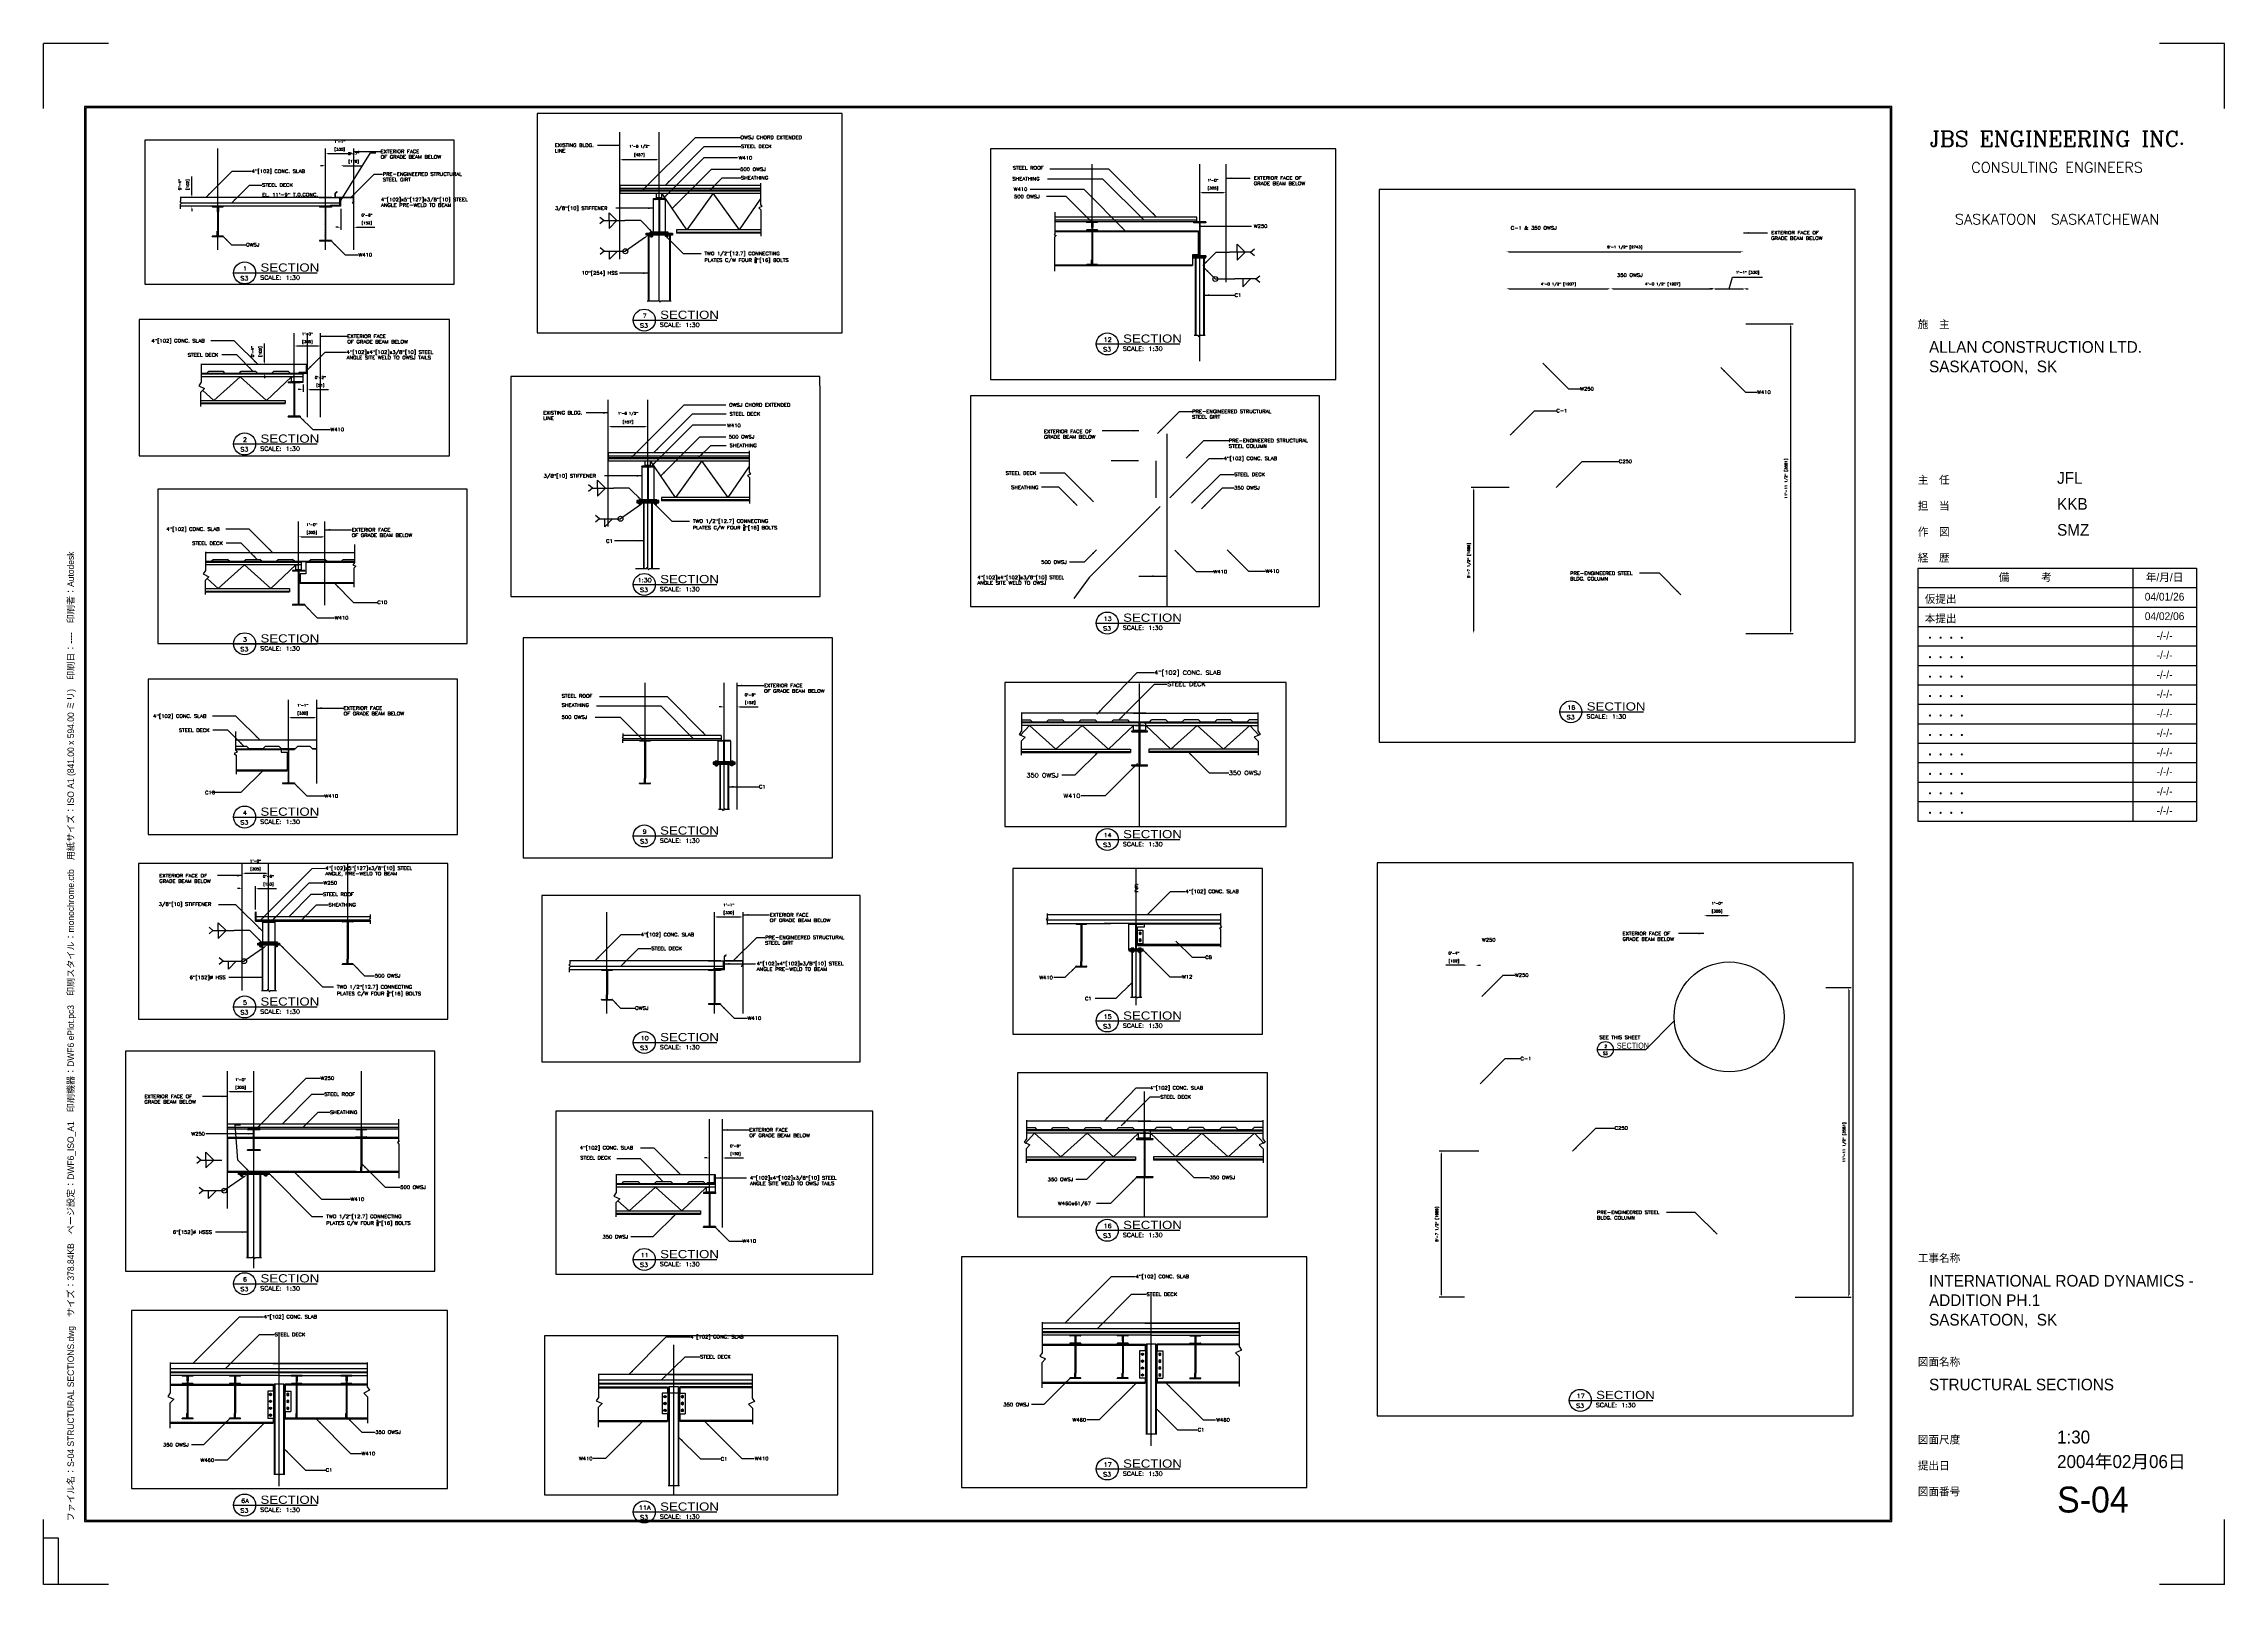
# Paper-space layout 'S-04 STRUCTURAL SECTIONS' of a CAD drawing. Header units: millimetres. Extents: x -9 to 832, y -18 to 576.
# The model-space entities are those that its viewports show. They can reach past a viewport. Long polylines and large blocks are cut down to what shows.
import ezdxf
from ezdxf.enums import TextEntityAlignment as Align

# ---------------------------------------------------------------- set-up
doc = ezdxf.new("R2010")
doc.units = ezdxf.units.MM
doc.linetypes.add('CENTER', pattern=[2, 1.25, -0.25, 0.25, -0.25])
for name, color, linetype in [('Arch_Section_Truss', 45, 'Continuous'), ('C-241-1', 241, 'Continuous'), ('Center', 251, 'CENTER'), ('L1', 1, 'Continuous'), ('L131', 131, 'Continuous'), ('L6', 6, 'Continuous'), ('LAYER131A', 131, 'Continuous'), ('LAYER15A', 15, 'Continuous'), ('Section-Stiffener', 2, 'Continuous'), ('Section_Sheathing', 150, 'Continuous'), ('Struc_Plan_Dim', 2, 'Continuous'), ('Struc_Section_Bolt', 2, 'Continuous'), ('Struc_Section_BP', 135, 'Continuous'), ('Struc_Section_Conc', 71, 'Continuous'), ('Struc_Section_Dim', 2, 'Continuous'), ('Struc_Section_MachineBolt', 133, 'Continuous'), ('Struc_Section_OWSJ', 131, 'Continuous'), ('Struc_Section_StAngle', 2, 'Continuous'), ('Struc_Section_Steel', 11, 'Continuous'), ('Struc_Section_StGirt', 151, 'Continuous'), ('Struc_Steel_Beam', 22, 'Continuous'), ('Struc_Steel_Deck', 41, 'Continuous'), ('Struc_Steel_Joist', 21, 'Continuous'), ('TB_BORDER', 40, 'Continuous'), ('TB_CORNERS', 1, 'Continuous'), ('TB_INFORMATION', 3, 'Continuous'), ('TEXT', 4, 'Continuous'), ('TEXT131', 131, 'Continuous'), ('文字_1', 5, 'Continuous'), ('文字_fld_1', 30, 'Continuous'), ('文字_fld_3', 30, 'Continuous')]:
    doc.layers.add(name, color=color, linetype=linetype)
doc.layers.add('PS_Viewport', color=220, linetype='Continuous', plot=False)
doc.layers.add('文字_fld_2', color=30, linetype='Continuous', plot=False)
doc.styles.add('ROMANC', font='romanc')
doc.styles.add('ROMAND', font='ROMAND')
doc.styles.add('ROMANS', font='ROMANS.SHX', dxfattribs={"width": 0.8})
doc.styles.add('ROMANS-115', font='romans.shx', dxfattribs={"width": 1.15})
doc.styles.add('SANS-80', font='sanss___.ttf', dxfattribs={"width": 0.8})
doc.styles.add('ゴシック', font='MS PGothic.ttf')
doc.dimstyles.new('Copy of 12-ROMANS-115-PS-BPV', dxfattribs={"dimtxt": 0.0625, "dimasz": 0.0625, "dimexe": 0.0625, "dimexo": 0.0625, "dimgap": 0.0625, "dimtad": 1, "dimdec": 4, "dimlfac": 24, "dimzin": 1, "dimdsep": 46, "dimlunit": 4, "dimtxsty": 'ROMANS-115', "dimcen": 0.0625, "dimclrd": 256, "dimclre": 256, "dimclrt": 256, "dimadec": 0, "dimazin": 0, "dimtfac": 1, "dimtdec": 4, "dimtofl": 0, "dimtmove": 0, "dimatfit": 0, "dimfxl": 1, "dimfrac": 2, "dimtolj": 1, "dimtzin": 0, "dimarcsym": 0})
doc.dimstyles.new('Copy(2) of 12-ROMANS-115-PS-APV', dxfattribs={"dimtxt": 0.0625, "dimasz": 0.0625, "dimexe": 0.0625, "dimexo": 0.0625, "dimgap": 0.0625, "dimtad": 1, "dimdec": 4, "dimlfac": 24, "dimzin": 1, "dimdsep": 46, "dimlunit": 4, "dimtxsty": 'ROMANS-115', "dimcen": 0.0625, "dimclrd": 256, "dimclre": 256, "dimclrt": 256, "dimadec": 0, "dimazin": 0, "dimtfac": 1, "dimtdec": 4, "dimtofl": 0, "dimtmove": 0, "dimatfit": 0, "dimfxl": 1, "dimfrac": 2, "dimtolj": 1, "dimtzin": 0, "dimarcsym": 0})

# ---------------------------------------------------------------- blocks, each defined once
blk = doc.blocks.new('Title_J')
at = {"layer": 'TB_BORDER'}
for points in [[(10, 6.5), (706.97, 6.5), (706.97, 551.91), (10, 551.91)], [(10.5, 7), (706.47, 7), (706.47, 551.41), (10.5, 551.41)]]:
    blk.add_lwpolyline(points, close=True, dxfattribs=at)
at = {"layer": 'TB_CORNERS'}
for p, q in [((-5.79, 551.21), (-5.79, 576.21)), ((19.21, 576.21), (-5.79, 576.21)), ((835.21, 576.21), (810.21, 576.21)), ((835.21, 551.21), (835.21, 576.21)), ((-5.79, -17.79), (-5.79, 7.21)), ((0, 0), (-5.79, 0)), ((0, -17.79), (0, 0)), ((835.21, -17.79), (835.21, 7.21)), ((19.21, -17.79), (-5.79, -17.79)), ((835.21, -17.79), (810.21, -17.79))]:
    blk.add_line(p, q, dxfattribs=at)
at = {"layer": 'TB_INFORMATION'}
for p, q in [((716.97, 374), (716.97, 276.5)), ((799.87, 374), (799.87, 276.5)), ((824.41, 374), (824.41, 276.5)), ((824.41, 366.5), (824.41, 276.5))]:
    blk.add_line(p, q, dxfattribs=at)
at = {"layer": 'TB_INFORMATION', "ltscale": 15}
for p, q in [((716.97, 374), (824.41, 374)), ((716.97, 366.5), (824.41, 366.5)), ((716.97, 359), (824.41, 359)), ((716.97, 351.5), (824.41, 351.5)), ((716.97, 344), (824.41, 344)), ((716.97, 336.5), (824.41, 336.5)), ((716.97, 329), (824.41, 329)), ((716.97, 321.5), (824.41, 321.5)), ((716.97, 314), (824.41, 314)), ((716.97, 306.5), (824.41, 306.5)), ((716.97, 299), (824.41, 299)), ((716.97, 291.5), (824.41, 291.5)), ((716.97, 284), (824.41, 284)), ((716.97, 276.5), (824.41, 276.5))]:
    blk.add_line(p, q, dxfattribs=at)
at = {"layer": '文字_1', "width": 1.0217}
for s, height, style, p in [('JBS ENGINEERING INC.', 6, 'ROMANC', (770.69, 536.5)), ('CONSULTING ENGINEERS', 4, 'ROMAND', (770.69, 526.5)), ('SASKATOON  SASKATCHEWAN', 4, 'ROMAND', (770.69, 506.5))]:
    blk.add_text(s, height=height, dxfattribs=dict(at, style=style)).set_placement(p, align=Align.CENTER)
at = {"layer": '文字_1', "style": 'ゴシック'}
for s, p in [('主\u3000任', (716.97, 406.5)), ('担\u3000当', (716.97, 396.5)), ('作\u3000図', (716.97, 386.5)), ('経\u3000歴', (716.97, 376.5)), ('工事名称', (716.97, 106.5)), ('図面名称', (716.97, 66.5)), ('図面尺度', (716.97, 36.5)), ('提出日', (716.97, 26.5)), ('図面番号', (716.97, 16.5))]:
    blk.add_text(s, height=3, dxfattribs=at).set_placement(p)
for s, p in [('備\u3000\u3000\u3000考', (758.42, 368.07)), ('年/月/日', (812.14, 368.07))]:
    blk.add_text(s, height=3, dxfattribs=at).set_placement(p, align=Align.BOTTOM_CENTER)
at = {"layer": '文字_fld_1', "ltscale": 15, "insert": (770.69, 26.5), "char_height": 5, "width": 53.7205, "attachment_point": 7, "style": 'ゴシック'}
blk.add_mtext('2004年02月06日', dxfattribs=at)
at = {"layer": '文字_fld_1', "style": 'ゴシック'}
for tag, p, height in [('責任者', (770.69, 406.5), 4.5), ('担当', (770.69, 396.5), 4.5), ('作図', (770.69, 386.5), 4.5), ('・・・・', (719.64, 360.57), 3), ('・・・・', (719.64, 353.07), 3), ('・・・・', (719.64, 345.57), 3), ('・・・・', (719.64, 338.07), 3), ('・・・・', (719.64, 330.57), 3), ('・・・・', (719.64, 323.07), 3), ('・・・・', (719.64, 315.57), 3), ('・・・・', (719.64, 308.07), 3), ('・・・・', (719.64, 300.57), 3), ('・・・・', (719.64, 293.07), 3), ('・・・・', (719.64, 285.57), 3), ('・・・・', (719.64, 278.07), 3), ('図面尺度', (770.69, 36.5), 5)]:
    blk.add_attdef(tag, p, '', height=height, dxfattribs=at)
for p in [(812.14, 360.57), (812.14, 353.07), (812.14, 345.57), (812.14, 338.07), (812.14, 330.57), (812.14, 323.07), (812.14, 315.57), (812.14, 308.07), (812.14, 300.57), (812.14, 293.07), (812.14, 285.57), (812.14, 278.07)]:
    blk.add_attdef('-/-/-', text='', height=3, dxfattribs=at).set_placement(p, align=Align.BOTTOM_CENTER)
blk.add_attdef('#', text='', height=10, dxfattribs=at).set_placement((770.69, 19.9), align=Align.TOP_LEFT)
at = {"layer": '文字_fld_2', "color": 5, "style": 'ゴシック'}
blk.add_text('施\u3000主', height=3, dxfattribs=at).set_placement((716.97, 466.5))
blk = doc.blocks.new('*D15')
at = {"layer": 'Defpoints', "color": 0}
for p in [(99.95, 533.36), (110.96, 533.5), (110.96, 521.6)]:
    blk.add_point(p, dxfattribs=at)
at = {"layer": 'Struc_Section_StAngle', "lineweight": -2}
blk.add_line((100.89, 533.5), (110.02, 533.5), dxfattribs=at)
at = {"layer": 'Struc_Section_StAngle'}
for points in [[(100.89, 533.66), (100.89, 533.35), (99.95, 533.5)], [(110.02, 533.66), (110.02, 533.35), (110.96, 533.5)]]:
    blk.add_solid(points, dxfattribs=at)
at = {"layer": 'Struc_Section_StAngle', "char_height": 0.938, "attachment_point": 5, "style": 'ROMANS-115'}
for s, insert in [('\\A1;1\'-1"', (105.45, 538.15)), ('\\A1;[330]', (105.45, 535))]:
    blk.add_mtext(s, dxfattribs=dict(at, insert=insert))
blk = doc.blocks.new('Title-section')
at = {"layer": 'LAYER15A'}
blk.add_line((-2.066, -7.538), (-0.798, -7.538), dxfattribs=at)
blk.add_circle((-1.899, -7.538), 0.167, dxfattribs=at)
at = {"layer": 'L131', "style": 'ROMANS', "width": 1.15}
blk.add_text('SCALE:', height=0.0625, dxfattribs=at).set_placement((-1.663, -7.64))
for tag, p in [('SHEET_NO.', (-1.902, -7.651)), ('TITLE_NO.', (-1.893, -7.504))]:
    blk.add_attdef(tag, text='', height=0.0625, dxfattribs=at).set_placement(p, align=Align.CENTER)
blk.add_attdef('SCALE', (-1.274, -7.641), '', height=0.0625, dxfattribs=at)
at = {"layer": 'TEXT131', "style": 'SANS-80', "width": 1.15}
blk.add_text('SECTION', height=0.125, dxfattribs=at).set_placement((-1.658, -7.519))
blk = doc.blocks.new('*D16')
at = {"layer": 'Defpoints', "color": 0}
for p in [(87.94, 459.03), (98.1, 459.32), (98.1, 452.14)]:
    blk.add_point(p, dxfattribs=at)
at = {"layer": 'Struc_Plan_Dim', "lineweight": -2}
blk.add_line((88.88, 459.32), (97.16, 459.32), dxfattribs=at)
at = {"layer": 'Struc_Plan_Dim'}
for points in [[(88.88, 459.47), (88.88, 459.16), (87.94, 459.32)], [(97.16, 459.47), (97.16, 459.16), (98.1, 459.32)]]:
    blk.add_solid(points, dxfattribs=at)
at = {"layer": 'Struc_Plan_Dim', "char_height": 0.938, "attachment_point": 5, "style": 'ROMANS-115'}
for s, insert in [('\\A1;1\'-0"', (93.02, 463.96)), ('\\A1;[305]', (93.02, 460.81))]:
    blk.add_mtext(s, dxfattribs=dict(at, insert=insert))
blk = doc.blocks.new('*D17')
at = {"layer": 'Defpoints', "color": 0}
for p in [(89.64, 386.99), (99.8, 386.99), (99.8, 385.77)]:
    blk.add_point(p, dxfattribs=at)
at = {"layer": 'Struc_Plan_Dim', "lineweight": -2}
blk.add_line((90.58, 385.77), (98.86, 385.77), dxfattribs=at)
at = {"layer": 'Struc_Plan_Dim'}
for points in [[(90.58, 385.93), (90.58, 385.62), (89.64, 385.77)], [(98.86, 385.93), (98.86, 385.62), (99.8, 385.77)]]:
    blk.add_solid(points, dxfattribs=at)
at = {"layer": 'Struc_Plan_Dim', "char_height": 0.938, "attachment_point": 5, "style": 'ROMANS-115'}
for s, insert in [('\\A1;1\'-0"', (94.72, 390.41)), ('\\A1;[305]', (94.72, 387.27))]:
    blk.add_mtext(s, dxfattribs=dict(at, insert=insert))
blk = doc.blocks.new('*D18')
at = {"layer": 'Defpoints', "color": 0}
for p in [(85.68, 315.02), (96.69, 316.11), (96.69, 307.45)]:
    blk.add_point(p, dxfattribs=at)
at = {"layer": 'Struc_Plan_Dim', "lineweight": -2}
blk.add_line((86.62, 316.11), (95.75, 316.11), dxfattribs=at)
at = {"layer": 'Struc_Plan_Dim'}
for points in [[(86.62, 316.27), (86.62, 315.96), (85.68, 316.11)], [(95.75, 316.27), (95.75, 315.96), (96.69, 316.11)]]:
    blk.add_solid(points, dxfattribs=at)
at = {"layer": 'Struc_Plan_Dim', "char_height": 0.938, "attachment_point": 5, "style": 'ROMANS-115'}
for s, insert in [('\\A1;1\'-1"', (91.18, 320.76)), ('\\A1;[330]', (91.18, 317.61))]:
    blk.add_mtext(s, dxfattribs=dict(at, insert=insert))
blk = doc.blocks.new('*D19')
at = {"layer": 'Defpoints', "color": 0}
for p in [(67.92, 257.55), (78.08, 257.55), (78.08, 256.07)]:
    blk.add_point(p, dxfattribs=at)
at = {"layer": 'Struc_Plan_Dim', "lineweight": -2}
blk.add_line((68.86, 256.07), (77.14, 256.07), dxfattribs=at)
at = {"layer": 'Struc_Plan_Dim'}
for points in [[(68.86, 256.22), (68.86, 255.91), (67.92, 256.07)], [(77.14, 256.22), (77.14, 255.91), (78.08, 256.07)]]:
    blk.add_solid(points, dxfattribs=at)
at = {"layer": 'Struc_Plan_Dim', "char_height": 0.938, "attachment_point": 5, "style": 'ROMANS-115'}
for s, insert in [('\\A1;1\'-0"', (73, 260.71)), ('\\A1;[305]', (73, 257.56))]:
    blk.add_mtext(s, dxfattribs=dict(at, insert=insert))
blk = doc.blocks.new('*D20')
at = {"layer": 'Defpoints', "color": 0}
for p in [(62.18, 171.45), (72.34, 171.85), (72.34, 171.45)]:
    blk.add_point(p, dxfattribs=at)
at = {"layer": 'Struc_Plan_Dim', "lineweight": -2}
blk.add_line((63.11, 171.85), (71.4, 171.85), dxfattribs=at)
at = {"layer": 'Struc_Plan_Dim'}
for points in [[(63.11, 172.01), (63.11, 171.7), (62.18, 171.85)], [(71.4, 172.01), (71.4, 171.7), (72.34, 171.85)]]:
    blk.add_solid(points, dxfattribs=at)
at = {"layer": 'Struc_Plan_Dim', "char_height": 0.938, "attachment_point": 5, "style": 'ROMANS-115'}
for s, insert in [('\\A1;1\'-0"', (67.26, 176.5)), ('\\A1;[305]', (67.26, 173.35))]:
    blk.add_mtext(s, dxfattribs=dict(at, insert=insert))
blk = doc.blocks.new('*D21')
at = {"layer": 'Defpoints', "color": 0}
for p in [(213.45, 530.83), (228.69, 531.22), (228.69, 530.83)]:
    blk.add_point(p, dxfattribs=at)
at = {"layer": 'Struc_Plan_Dim', "lineweight": -2}
blk.add_line((214.39, 531.22), (227.75, 531.22), dxfattribs=at)
at = {"layer": 'Struc_Plan_Dim'}
for points in [[(214.39, 531.37), (214.39, 531.06), (213.45, 531.22)], [(227.75, 531.37), (227.75, 531.06), (228.69, 531.22)]]:
    blk.add_solid(points, dxfattribs=at)
at = {"layer": 'Struc_Plan_Dim', "attachment_point": 5, "style": 'ROMANS-115'}
for s, insert, char_height in [('\\A1;1\'-6 1/2"', (221.07, 536.17), 0.9375), ('\\A1;[457]', (221.07, 532.87), 0.938)]:
    blk.add_mtext(s, dxfattribs=dict(at, insert=insert, char_height=char_height))
blk = doc.blocks.new('*D22')
at = {"layer": 'Defpoints', "color": 0}
for p in [(209.03, 426.61), (224.27, 428.23), (224.27, 426.61)]:
    blk.add_point(p, dxfattribs=at)
at = {"layer": 'Struc_Plan_Dim', "lineweight": -2}
blk.add_line((209.97, 428.23), (223.33, 428.23), dxfattribs=at)
at = {"layer": 'Struc_Plan_Dim'}
for points in [[(209.97, 428.39), (209.97, 428.08), (209.03, 428.23)], [(223.33, 428.39), (223.33, 428.08), (224.27, 428.23)]]:
    blk.add_solid(points, dxfattribs=at)
at = {"layer": 'Struc_Plan_Dim', "attachment_point": 5, "style": 'ROMANS-115'}
for s, insert, char_height in [('\\A1;1\'-6 1/2"', (216.65, 433.19), 0.9375), ('\\A1;[457]', (216.65, 429.89), 0.938)]:
    blk.add_mtext(s, dxfattribs=dict(at, insert=insert, char_height=char_height))
blk = doc.blocks.new('*D23')
at = {"layer": 'Defpoints', "color": 0}
for p in [(258.79, 320.18), (253.71, 318.95), (258.79, 318.95)]:
    blk.add_point(p, dxfattribs=at)
at = {"layer": 'Struc_Plan_Dim', "lineweight": -2}
for p, q in [((252.77, 320.18), (251.84, 320.18)), ((259.73, 320.18), (266.91, 320.18))]:
    blk.add_line(p, q, dxfattribs=at)
at = {"layer": 'Struc_Plan_Dim'}
for points in [[(252.77, 320.34), (252.77, 320.02), (253.71, 320.18)], [(259.73, 320.34), (259.73, 320.02), (258.79, 320.18)]]:
    blk.add_solid(points, dxfattribs=at)
at = {"layer": 'Struc_Plan_Dim', "char_height": 0.938, "attachment_point": 5, "style": 'ROMANS-115'}
for s, insert in [('\\A1;0\'-6"', (263.79, 324.82)), ('\\A1;[152]', (263.79, 321.68))]:
    blk.add_mtext(s, dxfattribs=dict(at, insert=insert))
blk = doc.blocks.new('*D24')
at = {"layer": 'Defpoints', "color": 0}
for p in [(67.92, 250.71), (73.01, 250.19), (73.01, 241.12)]:
    blk.add_point(p, dxfattribs=at)
at = {"layer": 'Struc_Section_StAngle', "lineweight": -2}
for p, q in [((66.98, 250.19), (66.04, 250.19)), ((73.01, 242.05), (73.01, 251.12)), ((73.94, 250.19), (81.12, 250.19))]:
    blk.add_line(p, q, dxfattribs=at)
at = {"layer": 'Struc_Section_StAngle'}
for points in [[(66.98, 250.34), (66.98, 250.03), (67.92, 250.19)], [(73.94, 250.34), (73.94, 250.03), (73.01, 250.19)]]:
    blk.add_solid(points, dxfattribs=at)
at = {"layer": 'Struc_Section_StAngle', "char_height": 0.938, "attachment_point": 5, "style": 'ROMANS-115'}
for s, insert in [('\\A1;0\'-6"', (78, 254.83)), ('\\A1;[153]', (78, 251.68))]:
    blk.add_mtext(s, dxfattribs=dict(at, insert=insert))
blk = doc.blocks.new('*D25')
at = {"layer": 'Defpoints', "color": 0}
for p in [(48.41, 516.55), (48.41, 513.16), (48.45, 516.55)]:
    blk.add_point(p, dxfattribs=at)
at = {"layer": 'Struc_Section_StAngle', "lineweight": -2}
for p, q in [((48.45, 517.49), (48.45, 524.66)), ((48.45, 512.23), (48.45, 511.29))]:
    blk.add_line(p, q, dxfattribs=at)
at = {"layer": 'Struc_Section_StAngle'}
for points in [[(48.3, 517.49), (48.61, 517.49), (48.45, 516.55)], [(48.3, 512.23), (48.61, 512.23), (48.45, 513.16)]]:
    blk.add_solid(points, dxfattribs=at)
at = {"layer": 'Struc_Section_StAngle', "char_height": 0.938, "attachment_point": 5, "rotation": 90, "style": 'ROMANS-115'}
for s, insert in [('\\A1;0\'-4"', (43.81, 521.55)), ('\\A1;[102]', (46.96, 521.55))]:
    blk.add_mtext(s, dxfattribs=dict(at, insert=insert))
blk = doc.blocks.new('*D26')
at = {"layer": 'Defpoints', "color": 0}
for p in [(76.51, 452.14), (76.56, 452.14), (76.56, 448.76)]:
    blk.add_point(p, dxfattribs=at)
at = {"layer": 'Struc_Section_StAngle', "lineweight": -2}
for p, q in [((76.51, 453.08), (76.51, 460.26)), ((76.51, 447.82), (76.51, 446.88))]:
    blk.add_line(p, q, dxfattribs=at)
at = {"layer": 'Struc_Section_StAngle'}
for points in [[(76.35, 453.08), (76.66, 453.08), (76.51, 452.14)], [(76.35, 447.82), (76.66, 447.82), (76.51, 448.76)]]:
    blk.add_solid(points, dxfattribs=at)
at = {"layer": 'Struc_Section_StAngle', "char_height": 0.938, "attachment_point": 5, "rotation": 90, "style": 'ROMANS-115'}
for s, insert in [('\\A1;0\'-4"', (71.86, 457.14)), ('\\A1;[102]', (75.01, 457.14))]:
    blk.add_mtext(s, dxfattribs=dict(at, insert=insert))
blk = doc.blocks.new('*D27')
at = {"layer": 'Defpoints', "color": 0}
for p in [(91.33, 445.37), (93.02, 445.37), (93.02, 442.53)]:
    blk.add_point(p, dxfattribs=at)
at = {"layer": 'Struc_Section_StAngle', "lineweight": -2}
for p, q in [((90.39, 442.53), (89.45, 442.53)), ((91.33, 444.43), (91.33, 441.59)), ((93.96, 442.53), (101.14, 442.53))]:
    blk.add_line(p, q, dxfattribs=at)
at = {"layer": 'Struc_Section_StAngle'}
for points in [[(90.39, 442.68), (90.39, 442.37), (91.33, 442.53)], [(93.96, 442.68), (93.96, 442.37), (93.02, 442.53)]]:
    blk.add_solid(points, dxfattribs=at)
at = {"layer": 'Struc_Section_StAngle', "char_height": 0.938, "attachment_point": 5, "style": 'ROMANS-115'}
for s, insert in [('\\A1;0\'-2"', (98.02, 447.17)), ('\\A1;[51]', (98.02, 444.02))]:
    blk.add_mtext(s, dxfattribs=dict(at, insert=insert))
blk = doc.blocks.new('*D28')
at = {"layer": 'Defpoints', "color": 0}
for p in [(99.95, 528.31), (105.88, 528.84), (105.88, 516.55)]:
    blk.add_point(p, dxfattribs=at)
at = {"layer": 'Struc_Section_StAngle', "lineweight": -2}
for p, q in [((99.01, 528.84), (98.07, 528.84)), ((106.81, 528.84), (113.99, 528.84))]:
    blk.add_line(p, q, dxfattribs=at)
at = {"layer": 'Struc_Section_StAngle'}
for points in [[(99.01, 529), (99.01, 528.69), (99.95, 528.84)], [(106.81, 529), (106.81, 528.69), (105.88, 528.84)]]:
    blk.add_solid(points, dxfattribs=at)
at = {"layer": 'Struc_Section_StAngle', "char_height": 0.938, "attachment_point": 5, "style": 'ROMANS-115'}
for s, insert in [('\\A1;0\'-7"', (110.87, 533.49)), ('\\A1;[178]', (110.87, 530.34))]:
    blk.add_mtext(s, dxfattribs=dict(at, insert=insert))
blk = doc.blocks.new('*D29')
at = {"layer": 'Defpoints', "color": 0}
for p in [(105.88, 513.16), (110.96, 513.16), (110.96, 505.1)]:
    blk.add_point(p, dxfattribs=at)
at = {"layer": 'Struc_Section_StAngle', "lineweight": -2}
for p, q in [((104.94, 505.1), (104, 505.1)), ((105.88, 512.23), (105.88, 504.16)), ((111.89, 505.1), (119.07, 505.1))]:
    blk.add_line(p, q, dxfattribs=at)
at = {"layer": 'Struc_Section_StAngle'}
for points in [[(104.94, 505.26), (104.94, 504.95), (105.88, 505.1)], [(111.89, 505.26), (111.89, 504.95), (110.96, 505.1)]]:
    blk.add_solid(points, dxfattribs=at)
at = {"layer": 'Struc_Section_StAngle', "char_height": 0.938, "attachment_point": 5, "style": 'ROMANS-115'}
for s, insert in [('\\A1;0\'-6"', (115.95, 509.75)), ('\\A1;[152]', (115.95, 506.6))]:
    blk.add_mtext(s, dxfattribs=dict(at, insert=insert))
blk = doc.blocks.new('*D30')
at = {"layer": 'Defpoints', "color": 0}
for p in [(250.02, 239.06), (261.02, 239.21), (261.02, 227.3)]:
    blk.add_point(p, dxfattribs=at)
at = {"layer": 'Struc_Plan_Dim', "lineweight": -2}
blk.add_line((250.95, 239.21), (260.08, 239.21), dxfattribs=at)
at = {"layer": 'Struc_Plan_Dim'}
for points in [[(250.95, 239.36), (250.95, 239.05), (250.02, 239.21)], [(260.08, 239.36), (260.08, 239.05), (261.02, 239.21)]]:
    blk.add_solid(points, dxfattribs=at)
at = {"layer": 'Struc_Plan_Dim', "char_height": 0.938, "attachment_point": 5, "style": 'ROMANS-115'}
for s, insert in [('\\A1;1\'-1"', (255.52, 243.85)), ('\\A1;[330]', (255.52, 240.7))]:
    blk.add_mtext(s, dxfattribs=dict(at, insert=insert))
blk = doc.blocks.new('*D3')
at = {"layer": 'Defpoints', "color": 0}
for p in [(248.05, 146.14), (253.13, 146.28), (253.13, 146.14)]:
    blk.add_point(p, dxfattribs=at)
at = {"layer": 'Struc_Plan_Dim', "lineweight": -2}
for p, q in [((247.11, 146.28), (246.17, 146.28)), ((254.07, 146.28), (261.24, 146.28))]:
    blk.add_line(p, q, dxfattribs=at)
at = {"layer": 'Struc_Plan_Dim'}
for points in [[(247.11, 146.44), (247.11, 146.12), (248.05, 146.28)], [(254.07, 146.44), (254.07, 146.12), (253.13, 146.28)]]:
    blk.add_solid(points, dxfattribs=at)
at = {"layer": 'Struc_Plan_Dim', "char_height": 0.938, "attachment_point": 5, "style": 'ROMANS-115'}
for s, insert in [('\\A1;0\'-6"', (258.12, 150.92)), ('\\A1;[152]', (258.12, 147.77))]:
    blk.add_mtext(s, dxfattribs=dict(at, insert=insert))
blk = doc.blocks.new('*D4')
at = {"layer": 'Defpoints', "color": 0}
for p in [(437.13, 516.38), (447.29, 518.54), (447.29, 516.38)]:
    blk.add_point(p, dxfattribs=at)
at = {"layer": 'Struc_Section_StAngle', "lineweight": -2}
blk.add_line((438.06, 518.54), (446.35, 518.54), dxfattribs=at)
at = {"layer": 'Struc_Section_StAngle'}
for points in [[(438.06, 518.7), (438.06, 518.38), (437.13, 518.54)], [(446.35, 518.7), (446.35, 518.38), (447.29, 518.54)]]:
    blk.add_solid(points, dxfattribs=at)
at = {"layer": 'Struc_Section_StAngle', "char_height": 0.938, "attachment_point": 5, "style": 'ROMANS-115'}
for s, insert in [('\\A1;1\'-0"', (442.21, 523.18)), ('\\A1;[305]', (442.21, 520.03))]:
    blk.add_mtext(s, dxfattribs=dict(at, insert=insert))
blk = doc.blocks.new('*D5')
at = {"layer": 'Defpoints', "color": 0}
for p in [(646.79, 467.85), (646.79, 348.47), (665, 348.47)]:
    blk.add_point(p, dxfattribs=at)
at = {"layer": 'Struc_Plan_Dim', "lineweight": -2}
for p, q in [((647.73, 467.85), (665.94, 467.85)), ((665, 466.91), (665, 349.4)), ((647.73, 348.47), (665.94, 348.47))]:
    blk.add_line(p, q, dxfattribs=at)
at = {"layer": 'Struc_Plan_Dim'}
for points in [[(664.84, 466.91), (665.15, 466.91), (665, 467.85)], [(664.84, 349.4), (665.15, 349.4), (665, 348.47)]]:
    blk.add_solid(points, dxfattribs=at)
at = {"layer": 'Struc_Plan_Dim', "insert": (663.35, 408.16), "char_height": 0.9375, "attachment_point": 5, "rotation": 90, "style": 'ROMANS-115'}
blk.add_mtext('\\A1;11\'-11 1/2" [3581]', dxfattribs=at)
blk = doc.blocks.new('*D6')
at = {"layer": 'Defpoints', "color": 0}
for p in [(595.57, 481.39), (555.35, 473.65), (595.57, 473.65)]:
    blk.add_point(p, dxfattribs=at)
at = {"layer": 'Struc_Plan_Dim', "lineweight": -2}
blk.add_line((556.29, 481.39), (594.63, 481.39), dxfattribs=at)
at = {"layer": 'Struc_Plan_Dim'}
for points in [[(556.29, 481.54), (556.29, 481.23), (555.35, 481.39)], [(594.63, 481.54), (594.63, 481.23), (595.57, 481.39)]]:
    blk.add_solid(points, dxfattribs=at)
at = {"layer": 'Struc_Plan_Dim', "insert": (575.46, 483.04), "char_height": 0.9375, "attachment_point": 5, "style": 'ROMANS-115'}
blk.add_mtext('\\A1;4\'-0 1/2" [1207]', dxfattribs=at)
blk = doc.blocks.new('*D7')
at = {"layer": 'Defpoints', "color": 0}
for p in [(635.78, 481.39), (635.78, 481.39), (595.57, 473.65)]:
    blk.add_point(p, dxfattribs=at)
at = {"layer": 'Struc_Plan_Dim', "lineweight": -2}
blk.add_line((596.5, 481.39), (634.84, 481.39), dxfattribs=at)
at = {"layer": 'Struc_Plan_Dim'}
for points in [[(596.5, 481.54), (596.5, 481.23), (595.57, 481.39)], [(634.84, 481.54), (634.84, 481.23), (635.78, 481.39)]]:
    blk.add_solid(points, dxfattribs=at)
at = {"layer": 'Struc_Plan_Dim', "insert": (615.67, 483.04), "char_height": 0.9375, "attachment_point": 5, "style": 'ROMANS-115'}
blk.add_mtext('\\A1;4\'-0 1/2" [1207]', dxfattribs=at)
blk = doc.blocks.new('*D8')
at = {"layer": 'Defpoints', "color": 0}
for p in [(635.78, 481.39), (646.79, 481.39), (646.79, 481.39)]:
    blk.add_point(p, dxfattribs=at)
at = {"layer": 'Struc_Plan_Dim', "lineweight": -2}
for p, q in [((634.84, 481.39), (633.91, 481.39)), ((635.78, 481.39), (646.79, 481.39)), ((641.29, 481.39), (642.63, 485.88)), ((642.63, 485.88), (654.16, 485.88)), ((647.73, 481.39), (648.66, 481.39))]:
    blk.add_line(p, q, dxfattribs=at)
at = {"layer": 'Struc_Plan_Dim'}
for points in [[(634.84, 481.54), (634.84, 481.23), (635.78, 481.39)], [(647.73, 481.54), (647.73, 481.23), (646.79, 481.39)]]:
    blk.add_solid(points, dxfattribs=at)
at = {"layer": 'Struc_Plan_Dim', "insert": (648.39, 487.53), "char_height": 0.9375, "attachment_point": 5, "style": 'ROMANS-115'}
blk.add_mtext('\\A1;1\'-1" [330]', dxfattribs=at)
blk = doc.blocks.new('*D9')
at = {"layer": 'Defpoints', "color": 0}
for p in [(555.35, 495.32), (646.79, 495.63), (646.79, 495.32)]:
    blk.add_point(p, dxfattribs=at)
at = {"layer": 'Struc_Plan_Dim', "lineweight": -2}
blk.add_line((556.29, 495.63), (645.85, 495.63), dxfattribs=at)
at = {"layer": 'Struc_Plan_Dim'}
for points in [[(556.29, 495.79), (556.29, 495.48), (555.35, 495.63)], [(645.85, 495.79), (645.85, 495.48), (646.79, 495.63)]]:
    blk.add_solid(points, dxfattribs=at)
at = {"layer": 'Struc_Plan_Dim', "insert": (601.07, 497.29), "char_height": 0.9375, "attachment_point": 5, "style": 'ROMANS-115'}
blk.add_mtext('\\A1;9\'-1 1/2" [2743]', dxfattribs=at)
blk = doc.blocks.new('*D10')
at = {"layer": 'Defpoints', "color": 0}
for p in [(557.47, 404.77), (542.7, 348.47), (557.04, 348.47)]:
    blk.add_point(p, dxfattribs=at)
at = {"layer": 'Struc_Plan_Dim', "lineweight": -2}
for p, q in [((556.53, 404.77), (541.76, 404.77)), ((542.7, 403.83), (542.7, 349.4))]:
    blk.add_line(p, q, dxfattribs=at)
at = {"layer": 'Struc_Plan_Dim'}
for points in [[(542.54, 403.83), (542.85, 403.83), (542.7, 404.77)], [(542.54, 349.4), (542.85, 349.4), (542.7, 348.47)]]:
    blk.add_solid(points, dxfattribs=at)
at = {"layer": 'Struc_Plan_Dim', "insert": (541.05, 376.62), "char_height": 0.9375, "attachment_point": 5, "rotation": 90, "style": 'ROMANS-115'}
blk.add_mtext('\\A1;5\'-7 1/2" [1689]', dxfattribs=at)
blk = doc.blocks.new('*D11')
at = {"layer": 'Defpoints', "color": 0}
for p in [(677.68, 211.94), (665.81, 92.56), (687.42, 92.56)]:
    blk.add_point(p, dxfattribs=at)
at = {"layer": 'Struc_Plan_Dim', "lineweight": -2}
for p, q in [((678.62, 211.94), (688.36, 211.94)), ((687.42, 211.01), (687.42, 93.5)), ((666.74, 92.56), (688.36, 92.56))]:
    blk.add_line(p, q, dxfattribs=at)
at = {"layer": 'Struc_Plan_Dim'}
for points in [[(687.27, 211.01), (687.58, 211.01), (687.42, 211.94)], [(687.27, 93.5), (687.58, 93.5), (687.42, 92.56)]]:
    blk.add_solid(points, dxfattribs=at)
at = {"layer": 'Struc_Plan_Dim', "insert": (685.77, 152.25), "char_height": 0.9375, "attachment_point": 5, "rotation": 90, "style": 'ROMANS-115'}
blk.add_mtext('\\A1;11\'-11 1/2" [3581]', dxfattribs=at)
blk = doc.blocks.new('*D12')
at = {"layer": 'Defpoints', "color": 0}
for p in [(530.38, 148.87), (545.65, 148.87), (540.14, 92.56)]:
    blk.add_point(p, dxfattribs=at)
at = {"layer": 'Struc_Plan_Dim', "lineweight": -2}
for p, q in [((544.71, 148.87), (529.45, 148.87)), ((530.38, 93.5), (530.38, 147.93)), ((539.21, 92.56), (529.45, 92.56))]:
    blk.add_line(p, q, dxfattribs=at)
at = {"layer": 'Struc_Plan_Dim'}
for points in [[(530.23, 147.93), (530.54, 147.93), (530.38, 148.87)], [(530.23, 93.5), (530.54, 93.5), (530.38, 92.56)]]:
    blk.add_solid(points, dxfattribs=at)
at = {"layer": 'Struc_Plan_Dim', "insert": (528.73, 120.71), "char_height": 0.9375, "attachment_point": 5, "rotation": 90, "style": 'ROMANS-115'}
blk.add_mtext('\\A1;5\'-7 1/2" [1689]', dxfattribs=at)
blk = doc.blocks.new('*D13')
at = {"layer": 'Defpoints', "color": 0}
for p in [(631.58, 239.71), (641.74, 239.77), (641.74, 239.71)]:
    blk.add_point(p, dxfattribs=at)
at = {"layer": 'Struc_Plan_Dim', "lineweight": -2}
blk.add_line((632.52, 239.77), (640.81, 239.77), dxfattribs=at)
at = {"layer": 'Struc_Plan_Dim'}
for points in [[(632.52, 239.93), (632.52, 239.62), (631.58, 239.77)], [(640.81, 239.93), (640.81, 239.62), (641.74, 239.77)]]:
    blk.add_solid(points, dxfattribs=at)
at = {"layer": 'Struc_Plan_Dim', "char_height": 0.938, "attachment_point": 5, "style": 'ROMANS-115'}
for s, insert in [('\\A1;1\'-0"', (636.66, 244.42)), ('\\A1;[305]', (636.66, 241.27))]:
    blk.add_mtext(s, dxfattribs=dict(at, insert=insert))
blk = doc.blocks.new('SectionCallOut')
at = {"layer": 'LAYER15A'}
for p, q in [((-0.461, 0.003), (-0.161, 0.003)), ((-0.161, 0.003), (0.456, 0.003))]:
    blk.add_line(p, q, dxfattribs=at)
blk.add_circle((-0.311, 0.003), 0.15, dxfattribs=at)
at = {"layer": 'L6', "style": 'ROMANS', "width": 0.8}
for tag, p in [('TITLE_NO.', (-0.305, 0.034)), ('SHEET_NO.', (-0.313, -0.099))]:
    blk.add_attdef(tag, text='', height=0.0563, dxfattribs=at).set_placement(p, align=Align.CENTER)
at = {"layer": 'TEXT131', "style": 'SANS-80', "width": 0.8}
blk.add_text('SECTION', height=0.1125, dxfattribs=at).set_placement((-0.094, 0.02))
blk = doc.blocks.new('*D14')
at = {"layer": 'Defpoints', "color": 0}
for p in [(540.14, 220.58), (543.53, 219.72), (540.14, 211.94)]:
    blk.add_point(p, dxfattribs=at)
at = {"layer": 'Struc_Plan_Dim', "lineweight": -2}
for p, q in [((539.21, 220.58), (532.03, 220.58)), ((544.47, 220.58), (545.4, 220.58))]:
    blk.add_line(p, q, dxfattribs=at)
at = {"layer": 'Struc_Plan_Dim'}
for points in [[(539.21, 220.73), (539.21, 220.42), (540.14, 220.58)], [(544.47, 220.73), (544.47, 220.42), (543.53, 220.58)]]:
    blk.add_solid(points, dxfattribs=at)
at = {"layer": 'Struc_Plan_Dim', "char_height": 0.938, "attachment_point": 5, "style": 'ROMANS-115'}
for s, insert in [('\\A1;0\'-4"', (535.15, 225.22)), ('\\A1;[102]', (535.15, 222.07))]:
    blk.add_mtext(s, dxfattribs=dict(at, insert=insert))
blk = doc.blocks.new('Hex Nut - 10 mm side')
at = {"color": 0, "linetype": 'Continuous'}
for p, q in [((-9, -7), (-9, 7)), ((-1, 9), (-8, 9)), ((-1, 5), (-8, 5)), ((0, -7), (0, 7)), ((-1, -5), (-8, -5)), ((-1, -9), (-8, -9))]:
    blk.add_line(p, q, dxfattribs=at)
for centre, radius, start, end in [((-5, 7), 4.19, 147.1328, 212.8672), ((7, 0), 15.7, 163.2214, 196.7786), ((-4, 7), 4.19, 327.1328, 32.8672), ((-16, 0), 15.7, 343.2214, 16.7787), ((-5, -7), 4.19, 147.1328, 212.8672), ((-4, -7), 4.19, 327.1328, 32.8672)]:
    blk.add_arc(centre, radius, start, end, dxfattribs=at)
blk = doc.blocks.new('CLMARK')
at = {"layer": 'TEXT'}
for p, q in [((1.5, 4.6), (-3.6, -7.6)), ((-3.6, -7.6), (4.1, -7.6))]:
    blk.add_line(p, q, dxfattribs=at)
at = {"layer": 'TEXT', "style": 'ROMANS', "width": 0.8}
blk.add_text('C', height=12, dxfattribs=at).set_placement((-4.6, -1.9))
blk = doc.blocks.new('OWSJ1')
at = {"layer": 'TEXT'}
h = blk.add_hatch(dxfattribs=at)
h.set_pattern_fill('STEEL', color=131, scale=8, style=0)
h.set_pattern_definition([(45, (-5931.7465, -888.5996), (-0.70710678, 0.70710678), []), (45, (-5931.7465, -888.0996), (-0.70710678, 0.70710678), [])])
h.paths.add_polyline_path([(-0.25, 11.38, 0.414214), (-0.13, 11.25), (0.12, 11.25, 0.414214), (0.25, 11.38), (0.25, 13.5), (2.37, 13.5, 0.414214), (2.5, 13.62), (2.5, 13.75), (-2.5, 13.75), (-2.5, 13.62, 0.414214), (-2.38, 13.5), (-0.25, 13.5)])
h.paths.add_polyline_path([(-2.5, 0), (2.5, 0), (2.5, 0.12, 0.414214), (2.37, 0.25), (0.25, 0.25), (0.25, 2.37, 0.414214), (0.12, 2.5), (-0.13, 2.5, 0.414214), (-0.25, 2.37), (-0.25, 0.25), (-2.38, 0.25, 0.414214), (-2.5, 0.12)])
at = {"layer": 'Struc_Steel_Joist', "color": 150}
for p, q in [((-2.5, 13.75), (2.5, 13.75)), ((-2.5, 13.75), (-2.5, 13.62)), ((-2.38, 13.5), (-0.25, 13.5)), ((-0.25, 13.5), (-0.25, 11.38)), ((-0.19, 11.27), (-0.19, 2.48)), ((-0.13, 11.25), (0.12, 11.25)), ((0.19, 11.27), (0.19, 2.48)), ((0.25, 13.5), (2.37, 13.5)), ((0.25, 13.5), (0.25, 11.38)), ((2.5, 13.75), (2.5, 13.62)), ((-2.5, 0), (-2.5, 0.12)), ((-2.5, 0), (2.5, 0)), ((-2.38, 0.25), (-0.25, 0.25)), ((-0.25, 0.25), (-0.25, 2.37)), ((-0.13, 2.5), (0.12, 2.5)), ((0.25, 0.25), (0.25, 2.37)), ((0.25, 0.25), (2.37, 0.25)), ((2.5, 0), (2.5, 0.12))]:
    blk.add_line(p, q, dxfattribs=at)
for centre, start, end in [((-2.38, 13.62), 180, 270), ((-0.13, 11.38), 180, 270), ((0.12, 11.38), 270, 0), ((2.37, 13.62), 270, 0), ((-2.38, 0.12), 90, 180), ((-0.13, 2.37), 90, 180), ((0.12, 2.37), 0, 90), ((2.37, 0.12), 0, 90)]:
    blk.add_arc(centre, 0.125, start, end, dxfattribs=at)
blk = doc.blocks.new('W410x39(W16x26)')
at = {"layer": 'Struc_Steel_Beam'}
h = blk.add_hatch(dxfattribs=at)
h.set_pattern_fill('STEEL', color=131, scale=5, style=0)
h.set_pattern_definition([(45, (0, 0), (-0.44194174, 0.44194174), []), (45, (0, 0.3125), (-0.44194174, 0.44194174), [])])
h.paths.add_polyline_path([(1369.86, 1185.18), (1364.36, 1185.18), (1364.36, 1184.81), (1366.98, 1184.81), (1366.98, 1169.93), (1364.36, 1169.93), (1364.36, 1169.56), (1369.86, 1169.56), (1369.86, 1169.93), (1367.23, 1169.93), (1367.23, 1184.81), (1369.86, 1184.81)])
for p, q in [((1369.86, 1185.18), (1364.36, 1185.18)), ((1364.36, 1185.18), (1364.36, 1184.81)), ((1366.98, 1184.81), (1364.36, 1184.81)), ((1366.98, 1184.81), (1366.98, 1169.93)), ((1367.23, 1184.81), (1367.23, 1169.93)), ((1369.86, 1184.81), (1367.23, 1184.81)), ((1369.86, 1185.18), (1369.86, 1184.81)), ((1366.98, 1169.93), (1364.36, 1169.93)), ((1364.36, 1169.93), (1364.36, 1169.56)), ((1369.86, 1169.56), (1364.36, 1169.56)), ((1369.86, 1169.93), (1367.23, 1169.93)), ((1369.86, 1169.93), (1369.86, 1169.56))]:
    blk.add_line(p, q, dxfattribs=at)
blk = doc.blocks.new('W16x36[410x54]')
at = {"layer": 'Struc_Steel_Beam'}
h = blk.add_hatch(dxfattribs=at)
h.set_pattern_fill('STEEL', color=131, scale=5, style=0)
h.set_pattern_definition([(45, (-8446.539, -3506.6738), (-0.44194174, 0.44194174), []), (45, (-8446.539, -3506.3613), (-0.44194174, 0.44194174), [])])
h.paths.add_polyline_path([(-0.15625, 0.4375), (-3.5, 0.4375), (-3.5, 0), (3.5, 0), (3.5, 0.4375), (0.15625, 0.4375), (0.15625, 15.4375), (3.5, 15.4375), (3.5, 15.875), (-3.5, 15.875), (-3.5, 15.4375), (-0.15625, 15.4375)])
for p, q in [((-3.5, 15.875), (3.5, 15.875)), ((-3.5, 15.4375), (-3.5, 15.875)), ((-3.5, 15.4375), (-0.15625, 15.4375)), ((-0.15625, 0.4375), (-0.15625, 15.4375)), ((0.15625, 0.4375), (0.15625, 15.4375)), ((0.15625, 15.4375), (3.5, 15.4375)), ((3.5, 15.4375), (3.5, 15.875)), ((-3.5, 0.4375), (-0.15625, 0.4375)), ((-3.5, 0), (-3.5, 0.4375)), ((-3.5, 0), (3.5, 0)), ((0.15625, 0.4375), (3.5, 0.4375)), ((3.5, 0), (3.5, 0.4375))]:
    blk.add_line(p, q, dxfattribs=at)
blk = doc.blocks.new('W460x61[18x41]')
at = {"layer": 'Struc_Steel_Beam'}
h = blk.add_hatch(dxfattribs=at)
h.set_pattern_fill('STEEL', color=131, scale=5, style=0)
h.set_pattern_definition([(45, (-8305.6723, -3479.1373), (-0.44194174, 0.44194174), []), (45, (-8305.6723, -3478.8248), (-0.44194174, 0.44194174), [])])
h.paths.add_polyline_path([(-0.15625, 17.3125), (-0.15625, 0.4375), (-3.75, 0.4375), (-3.75, 0), (3.75, 0), (3.75, 0.4375), (0.15625, 0.4375), (0.15625, 17.3125), (3.75, 17.3125), (3.75, 17.75), (-3.75, 17.75), (-3.75, 17.3125)])
for p, q in [((-3.75, 17.75), (3.75, 17.75)), ((-3.75, 17.75), (-3.75, 17.3125)), ((-3.75, 17.3125), (-0.15625, 17.3125)), ((-0.15625, 17.3125), (-0.15625, 0.4375)), ((0.15625, 17.3125), (0.15625, 0.4375)), ((0.15625, 17.3125), (3.75, 17.3125)), ((3.75, 17.75), (3.75, 17.3125)), ((-3.75, 0.4375), (-0.15625, 0.4375)), ((-3.75, 0.4375), (-3.75, 0)), ((-3.75, 0), (3.75, 0)), ((0.15625, 0.4375), (3.75, 0.4375)), ((3.75, 0.4375), (3.75, 0))]:
    blk.add_line(p, q, dxfattribs=at)
blk = doc.blocks.new('outstandingconn2')
at = {"layer": 'Struc_Section_MachineBolt', "ltscale": 2}
for points in [[(-1.2, 7.5), (-1.69, 7.22), (-2.18, 7.5), (-2.18, 8.06), (-1.69, 8.34), (-1.2, 8.06)], [(-1.2, 4.36), (-1.69, 4.08), (-2.18, 4.36), (-2.18, 4.92), (-1.69, 5.2), (-1.2, 4.92)], [(-1.2, 1.22), (-1.69, 0.94), (-2.18, 1.22), (-2.18, 1.78), (-1.69, 2.06), (-1.2, 1.78)]]:
    blk.add_lwpolyline(points, close=True, dxfattribs=at)
for centre in [(-1.69, 7.78), (-1.69, 4.64), (-1.69, 1.5)]:
    blk.add_circle(centre, 0.375, dxfattribs=at)
at = {"layer": 'Struc_Section_Steel', "color": 131, "ltscale": 2}
for p, q in [((-3, 9.28), (-3, 0)), ((0, 9.28), (-3, 9.28)), ((0, 0), (-3, 0)), ((-0.38, 9.28), (-0.38, 0)), ((0, 9.28), (0, 0))]:
    blk.add_line(p, q, dxfattribs=at)
blk = doc.blocks.new('outstandingconn4')
at = {"layer": 'Struc_Section_MachineBolt', "ltscale": 2}
for points in [[(-1.2, -1.78), (-1.69, -2.06), (-2.18, -1.78), (-2.18, -1.22), (-1.69, -0.94), (-1.2, -1.22)], [(-1.2, -4.92), (-1.69, -5.2), (-2.18, -4.92), (-2.18, -4.36), (-1.69, -4.08), (-1.2, -4.36)], [(-1.2, -8.06), (-1.69, -8.34), (-2.18, -8.06), (-2.18, -7.5), (-1.69, -7.22), (-1.2, -7.5)], [(-1.2, -11.2), (-1.69, -11.48), (-2.18, -11.2), (-2.18, -10.64), (-1.69, -10.36), (-1.2, -10.64)]]:
    blk.add_lwpolyline(points, close=True, dxfattribs=at)
for centre in [(-1.69, -1.5), (-1.69, -4.64), (-1.69, -7.78), (-1.69, -10.92)]:
    blk.add_circle(centre, 0.375, dxfattribs=at)
at = {"layer": 'Struc_Section_Steel', "color": 131, "ltscale": 2}
for p, q in [((-3, 0), (-3, -12.42)), ((0, 0), (-3, 0)), ((-0.38, 0), (-0.38, -12.42)), ((0, 0), (0, -12.42)), ((0, -12.42), (-3, -12.42))]:
    blk.add_line(p, q, dxfattribs=at)
blk = doc.blocks.new('outstandingconn1')
at = {"layer": 'Struc_Section_MachineBolt', "ltscale": 2}
for points in [[(1.2, 4.36), (1.69, 4.08), (2.18, 4.36), (2.18, 4.92), (1.69, 5.2), (1.2, 4.92)], [(1.2, 1.22), (1.69, 0.94), (2.18, 1.22), (2.18, 1.78), (1.69, 2.06), (1.2, 1.78)]]:
    blk.add_lwpolyline(points, close=True, dxfattribs=at)
for centre in [(1.69, 4.64), (1.69, 1.5)]:
    blk.add_circle(centre, 0.375, dxfattribs=at)
at = {"layer": 'Struc_Section_Steel', "color": 131, "ltscale": 2}
for p, q in [((0, 6.14), (3, 6.14)), ((0, 6.14), (0, 0)), ((0, 0), (3, 0)), ((0.38, 6.14), (0.38, 0)), ((3, 6.14), (3, 0))]:
    blk.add_line(p, q, dxfattribs=at)
blk = doc.blocks.new('*D100')
at = {"layer": 'Defpoints', "color": 0}
for p in [(-81749, 37615), (-81749, 37607), (-81419, 37607)]:
    blk.add_point(p, dxfattribs=at)
at = {"layer": 'Struc_Plan_Dim', "lineweight": -2}
blk.add_line((-81421, 37615), (-81748, 37615), dxfattribs=at)
at = {"layer": 'Struc_Plan_Dim'}
for points in [[(-81748, 37615), (-81748, 37615), (-81749, 37615)], [(-81421, 37615), (-81421, 37615), (-81419, 37615)]]:
    blk.add_solid(points, dxfattribs=at)
at = {"layer": 'Struc_Plan_Dim', "char_height": 1.5, "attachment_point": 5, "style": 'ROMANS-115'}
for s, insert in [('\\A1;1\'-1 3/4"', (-81584, 37623)), ('\\A1;[349]', (-81584, 37618))]:
    blk.add_mtext(s, dxfattribs=dict(at, insert=insert))
blk = doc.blocks.new('*D101')
at = {"layer": 'Defpoints', "color": 0}
for p in [(-81749, 39051), (-81546, 38953), (-81546, 38527)]:
    blk.add_point(p, dxfattribs=at)
at = {"layer": 'Struc_Plan_Dim', "lineweight": -2}
for p, q in [((-81751, 38953), (-82069, 38953)), ((-81546, 38528), (-81546, 38954)), ((-81545, 38953), (-81543, 38953))]:
    blk.add_line(p, q, dxfattribs=at)
at = {"layer": 'Struc_Plan_Dim'}
for points in [[(-81751, 38953), (-81751, 38952), (-81749, 38953)], [(-81545, 38953), (-81545, 38952), (-81546, 38953)]]:
    blk.add_solid(points, dxfattribs=at)
at = {"layer": 'Struc_Plan_Dim', "insert": (-82060, 38957), "char_height": 1.5, "attachment_point": 5, "style": 'ROMANS-115'}
blk.add_mtext('\\A1;0\'-8 7/16"\\P [215]', dxfattribs=at)

msp = doc.modelspace()

# ---------------------------------------------------------------- hatches: boundary and pattern name
at = {"layer": 'Struc_Section_StAngle'}
h = msp.add_hatch(dxfattribs=at)
h.set_pattern_fill('STEEL', color=256, scale=76.2, style=0)
h.set_pattern_definition([(135, (447273.158, 2536.492), (6.7351921, 6.7351921), []), (135, (447273.158, 2541.254), (6.7351921, 6.7351921), [])])
h.paths.add_polyline_path([(221890.13643, 90023.08691, 0.4142135624), (221880.61143, 90013.56191), (222007.61143, 90013.56191), (222007.61143, 90115.16191, 0.4142135624), (221998.08643, 90105.63691), (221998.08643, 90023.08691)])
h = msp.add_hatch(dxfattribs=at)
h.set_pattern_fill('STEEL', color=256, scale=76.2, style=0)
h.set_pattern_definition([(135, (464474.376, 1223.722), (6.7351921, 6.7351921), []), (135, (464474.376, 1228.4845), (6.7351921, 6.7351921), [])])
h.paths.add_polyline_path([(239116.75458, 88710.31734, 0.4142135624), (239107.22958, 88700.79234), (239208.82958, 88700.79234), (239208.82958, 88802.39234, 0.4142135624), (239199.30458, 88792.86734), (239199.30458, 88710.31734)])
h = msp.add_hatch(dxfattribs=at)
h.set_pattern_fill('STEEL', color=256, scale=76.2, style=0)
h.set_pattern_definition([(45, (495.306, -44.507), (-6.7351921, 6.7351921), []), (45, (495.306, -39.745), (-6.7351921, 6.7351921), [])])
h.paths.add_polyline_path([(225770.37825, 87442.0881), (225770.37825, 87530.9881, 0.4142135624), (225760.85325, 87540.5131), (225760.85325, 87432.5631), (225862.45325, 87432.5631, 0.4142135624), (225852.92825, 87442.0881)])
h = msp.add_hatch(dxfattribs=at)
h.set_pattern_fill('STEEL', color=256, scale=76.2, style=0)
h.set_pattern_definition([(135, (446882.786, -1718.655), (6.7351921, 6.7351921), []), (135, (446882.786, -1713.893), (6.7351921, 6.7351921), [])])
h.paths.add_polyline_path([(221525.16369, 85767.94015, 0.4142135624), (221515.63869, 85758.41515), (221617.23869, 85758.41515), (221617.23869, 85860.01515, 0.4142135624), (221607.71369, 85850.49015), (221607.71369, 85767.94015)])
h = msp.add_hatch(dxfattribs=at)
h.set_pattern_fill('STEEL', color=256, scale=76.2, style=0)
h.set_pattern_definition([(135, (461911.672, -5759.137), (6.7351921, 6.7351921), []), (135, (461911.672, -5754.375), (6.7351921, 6.7351921), [])])
h.paths.add_polyline_path([(236528.6503, 81727.45832, 0.4142135624), (236519.1253, 81717.93332), (236646.1253, 81717.93332), (236646.1253, 81819.53332, 0.4142135624), (236636.6003, 81810.00832), (236636.6003, 81727.45832)])
at = {"layer": 'Struc_Section_Steel', "ltscale": 2}
h = msp.add_hatch(dxfattribs=at)
h.set_pattern_fill('STEEL', color=256, scale=127, style=0)
h.set_pattern_definition([(45, (227763.218, 90077.858), (-11.22532, 11.22532), []), (45, (227763.218, 90085.795), (-11.22532, 11.22532), [])])
h.paths.add_polyline_path([(230500.0841, 89657.12171), (230500.0841, 89665.05921), (230354.0341, 89665.05921), (230354.0341, 89657.12171), (230417.5341, 89657.12171, -0.4142135624), (230423.8841, 89650.77171), (230423.8841, 89428.52171, -0.4142135624), (230417.5341, 89422.17171), (230354.0341, 89422.17171), (230354.0341, 89414.23421), (230500.0841, 89414.23421), (230500.0841, 89422.17171), (230436.5841, 89422.17171, -0.4142135624), (230430.2341, 89428.52171), (230430.2341, 89650.77171, -0.4142135624), (230436.5841, 89657.12171)])
h = msp.add_hatch(dxfattribs=at)
h.set_pattern_fill('STEEL', color=256, scale=127, style=0)
h.set_pattern_definition([(45, (223249.412, 87845.362), (-11.22532, 11.22532), []), (45, (223249.412, 87853.3), (-11.22532, 11.22532), [])])
h.paths.add_polyline_path([(225986.27825, 87424.6256), (225986.27825, 87432.5631), (225840.22825, 87432.5631), (225840.22825, 87424.6256), (225903.72825, 87424.6256, -0.4142135624), (225910.07825, 87418.2756), (225910.07825, 87196.0256, -0.4142135624), (225903.72825, 87189.6756), (225840.22825, 87189.6756), (225840.22825, 87181.7381), (225986.27825, 87181.7381), (225986.27825, 87189.6756), (225922.77825, 87189.6756, -0.4142135624), (225916.42825, 87196.0256), (225916.42825, 87418.2756, -0.4142135624), (225922.77825, 87424.6256)])
h = msp.add_hatch(dxfattribs=at)
h.set_pattern_fill('STEEL', color=256, scale=127, style=0)
h.set_pattern_definition([(135, (238896.004, 85389.28), (11.22532, 11.22532), []), (135, (238896.004, 85397.218), (11.22532, 11.22532), [])])
h.paths.add_polyline_path([(236159.13826, 84968.54447), (236159.13826, 84976.48197), (236305.18826, 84976.48197), (236305.18826, 84968.54447), (236241.68826, 84968.54447, 0.4142135624), (236235.33826, 84962.19447), (236235.33826, 84739.94447, 0.4142135624), (236241.68826, 84733.59447), (236305.18826, 84733.59447), (236305.18826, 84725.65697), (236159.13826, 84725.65697), (236159.13826, 84733.59447), (236222.63826, 84733.59447, 0.4142135624), (236228.98826, 84739.94447), (236228.98826, 84962.19447, 0.4142135624), (236222.63826, 84968.54447)])
at = {"layer": 'Struc_Steel_Beam'}
h = msp.add_hatch(dxfattribs=at)
h.set_pattern_fill('STEEL', color=256, scale=127, style=0)
h.set_pattern_definition([(135, (225891.85, 90418.804), (11.22532, 11.22532), []), (135, (225891.85, 90426.741), (11.22532, 11.22532), [])])
h.paths.add_polyline_path([(221899.66143, 90013.56191), (221899.66143, 90004.03691), (221832.98643, 90004.03691), (221832.98643, 89619.86191), (221899.66143, 89619.86191), (221899.66143, 89610.33691), (221829.81143, 89610.33691), (221829.81143, 90013.56191)])
h.paths.add_polyline_path([(221759.96143, 90004.03691), (221759.96143, 90013.56191), (221829.81143, 90013.56191), (221829.81143, 89610.33691), (221759.96143, 89610.33691), (221759.96143, 89619.86191), (221826.63643, 89619.86191), (221826.63643, 90004.03691)])
h = msp.add_hatch(dxfattribs=at)
h.set_pattern_fill('STEEL', color=256, scale=127, style=0)
h.set_pattern_definition([(135, (243200.934, 89004.434), (11.22532, 11.22532), []), (135, (243200.934, 89012.372), (11.22532, 11.22532), [])])
h.paths.add_polyline_path([(239208.74631, 88599.19234), (239208.74631, 88589.66734), (239142.07131, 88589.66734), (239142.07131, 88205.49234), (239208.74631, 88205.49234), (239208.74631, 88195.96734), (239138.89631, 88195.96734), (239138.89631, 88599.19234)])
h.paths.add_polyline_path([(239069.04631, 88589.66734), (239069.04631, 88599.19234), (239138.89631, 88599.19234), (239138.89631, 88195.96734), (239069.04631, 88195.96734), (239069.04631, 88205.49234), (239135.72131, 88205.49234), (239135.72131, 88589.66734)])
h = msp.add_hatch(dxfattribs=at)
h.set_pattern_fill('STEEL', color=256, scale=127, style=0)
h.set_pattern_definition([(135, (225526.877, 86062.057), (11.22532, 11.22532), []), (135, (225526.877, 86069.994), (11.22532, 11.22532), [])])
h.paths.add_polyline_path([(221534.68869, 85656.81515), (221534.68869, 85647.29015), (221468.01369, 85647.29015), (221468.01369, 85263.11515), (221534.68869, 85263.11515), (221534.68869, 85253.59015), (221464.83869, 85253.59015), (221464.83869, 85656.81515)])
h.paths.add_polyline_path([(221394.98869, 85647.29015), (221394.98869, 85656.81515), (221464.83869, 85656.81515), (221464.83869, 85253.59015), (221394.98869, 85253.59015), (221394.98869, 85263.11515), (221461.66369, 85263.11515), (221461.66369, 85647.29015)])
h = msp.add_hatch(dxfattribs=at)
h.set_pattern_fill('STEEL', color=256, scale=127, style=0)
h.set_pattern_definition([(135, (245350.637, 85630.085), (11.22532, 11.22532), []), (135, (245350.637, 85638.023), (11.22532, 11.22532), [])])
h.paths.add_polyline_path([(241358.44878, 85224.84367), (241358.44878, 85215.31867), (241291.77378, 85215.31867), (241291.77378, 84831.14367), (241358.44878, 84831.14367), (241358.44878, 84821.61867), (241288.59878, 84821.61867), (241288.59878, 85224.84367)])
h.paths.add_polyline_path([(241218.74878, 85215.31867), (241218.74878, 85224.84367), (241288.59878, 85224.84367), (241288.59878, 84821.61867), (241218.74878, 84821.61867), (241218.74878, 84831.14367), (241285.42378, 84831.14367), (241285.42378, 85215.31867)])
h = msp.add_hatch(dxfattribs=at)
h.set_pattern_fill('STEEL', color=256, scale=127, style=0)
h.set_pattern_definition([(135, (225526.877, 83704.381), (11.22532, 11.22532), []), (135, (225526.877, 83712.319), (11.22532, 11.22532), [])])
h.paths.add_polyline_path([(221534.68869, 83299.13968), (221534.68869, 83289.61468), (221468.01369, 83289.61468), (221468.01369, 82905.43968), (221534.68869, 82905.43968), (221534.68869, 82895.91468), (221464.83869, 82895.91468), (221464.83869, 83299.13968)])
h.paths.add_polyline_path([(221394.98869, 83289.61468), (221394.98869, 83299.13968), (221464.83869, 83299.13968), (221464.83869, 82895.91468), (221394.98869, 82895.91468), (221394.98869, 82905.43968), (221461.66369, 82905.43968), (221461.66369, 83289.61468)])
h = msp.add_hatch(dxfattribs=at)
h.set_pattern_fill('STEEL', color=256, scale=127, style=0)
h.set_pattern_definition([(135, (240593.863, 82123.175), (11.22532, 11.22532), []), (135, (240593.863, 82131.113), (11.22532, 11.22532), [])])
h.paths.add_polyline_path([(236601.6753, 81717.93332), (236601.6753, 81708.40832), (236535.0003, 81708.40832), (236535.0003, 81324.23332), (236601.6753, 81324.23332), (236601.6753, 81314.70832), (236531.8253, 81314.70832), (236531.8253, 81717.93332)])
h.paths.add_polyline_path([(236461.9753, 81708.40832), (236461.9753, 81717.93332), (236531.8253, 81717.93332), (236531.8253, 81314.70832), (236461.9753, 81314.70832), (236461.9753, 81324.23332), (236528.6503, 81324.23332), (236528.6503, 81708.40832)])
h = msp.add_hatch(dxfattribs=at)
h.set_pattern_fill('STEEL', color=256, scale=127, style=0)
h.set_pattern_definition([(45, (216772.435, 81546.609), (-11.22532, 11.22532), []), (45, (216772.435, 81554.546), (-11.22532, 11.22532), [])])
h.paths.add_polyline_path([(220764.62323, 81141.36689), (220764.62323, 81131.84189), (220831.29823, 81131.84189), (220831.29823, 80747.66689), (220764.62323, 80747.66689), (220764.62323, 80738.14189), (220834.47323, 80738.14189), (220834.47323, 81141.36689)])
h.paths.add_polyline_path([(220904.32323, 81131.84189), (220904.32323, 81141.36689), (220834.47323, 81141.36689), (220834.47323, 80738.14189), (220904.32323, 80738.14189), (220904.32323, 80747.66689), (220837.64823, 80747.66689), (220837.64823, 81131.84189)])
at = {"layer": 'TEXT'}
h = msp.add_hatch(dxfattribs=at)
h.set_pattern_fill('STEEL', color=256, scale=203.2, style=0)
h.set_pattern_definition([(135, (377494.013, 64512.884), (17.9605122, 17.9605122), []), (135, (377494.013, 64525.584), (17.9605122, 17.9605122), [])])
h.paths.add_polyline_path([(226764.15325, 87429.3881, 0.4142135624), (226767.32825, 87426.2131), (226821.30325, 87426.2131), (226821.30325, 87372.2381, 0.4142135624), (226824.47825, 87369.0631), (226830.82825, 87369.0631, 0.4142135624), (226834.00325, 87372.2381), (226834.00325, 87426.2131), (226887.97825, 87426.2131, 0.4142135624), (226891.15325, 87429.3881), (226891.15325, 87432.5631), (226764.15325, 87432.5631)])
h.paths.add_polyline_path([(226764.15325, 86932.6911), (226891.15325, 86932.6911), (226891.15325, 86935.8661, 0.4142135624), (226887.97825, 86939.0411), (226834.00325, 86939.0411), (226834.00325, 86993.0161, 0.4142135624), (226830.82825, 86996.1911), (226824.47825, 86996.1911, 0.4142135624), (226821.30325, 86993.0161), (226821.30325, 86939.0411), (226767.32825, 86939.0411, 0.4142135624), (226764.15325, 86935.8661)])
h = msp.add_hatch(dxfattribs=at)
h.set_pattern_fill('STEEL', color=256, scale=203.2, style=0)
h.set_pattern_definition([(45, (63959.118, 62370.69), (-17.9605122, 17.9605122), []), (45, (63959.118, 62383.39), (-17.9605122, 17.9605122), [])])
h.paths.add_polyline_path([(214688.97825, 85287.19524, -0.4142135624), (214685.80325, 85284.02024), (214631.82825, 85284.02024), (214631.82825, 85230.04524, -0.4142135624), (214628.65325, 85226.87024), (214622.30325, 85226.87024, -0.4142135624), (214619.12825, 85230.04524), (214619.12825, 85284.02024), (214565.15325, 85284.02024, -0.4142135624), (214561.97825, 85287.19524), (214561.97825, 85290.37024), (214688.97825, 85290.37024)])
h.paths.add_polyline_path([(214688.97825, 84790.49824), (214561.97825, 84790.49824), (214561.97825, 84793.67324, -0.4142135624), (214565.15325, 84796.84824), (214619.12825, 84796.84824), (214619.12825, 84850.82324, -0.4142135624), (214622.30325, 84853.99824), (214628.65325, 84853.99824, -0.4142135624), (214631.82825, 84850.82324), (214631.82825, 84796.84824), (214685.80325, 84796.84824, -0.4142135624), (214688.97825, 84793.67324)])
h = msp.add_hatch(dxfattribs=at)
h.set_pattern_fill('STEEL', color=256, scale=203.2, style=0)
h.set_pattern_definition([(45, (84651.403, 62056.803), (-17.9605122, 17.9605122), []), (45, (84651.403, 62069.503), (-17.9605122, 17.9605122), [])])
h.paths.add_polyline_path([(235381.26326, 84973.30697, -0.4142135624), (235378.08826, 84970.13197), (235324.11326, 84970.13197), (235324.11326, 84916.15697, -0.4142135624), (235320.93826, 84912.98197), (235314.58826, 84912.98197, -0.4142135624), (235311.41326, 84916.15697), (235311.41326, 84970.13197), (235257.43826, 84970.13197, -0.4142135624), (235254.26326, 84973.30697), (235254.26326, 84976.48197), (235381.26326, 84976.48197)])
h.paths.add_polyline_path([(235381.26326, 84476.60997), (235254.26326, 84476.60997), (235254.26326, 84479.78497, -0.4142135624), (235257.43826, 84482.95997), (235311.41326, 84482.95997), (235311.41326, 84536.93497, -0.4142135624), (235314.58826, 84540.10997), (235320.93826, 84540.10997, -0.4142135624), (235324.11326, 84536.93497), (235324.11326, 84482.95997), (235378.08826, 84482.95997, -0.4142135624), (235381.26326, 84479.78497)])

# ---------------------------------------------------------------- linework, layer by layer
at = {"layer": 'Arch_Section_Truss'}
for p, q in [((231608.1591, 89665.05921), (231735.1591, 89665.05921)), ((231608.1591, 89665.05921), (231608.1591, 89661.88421)), ((231608.1591, 89569.80921), (231608.1591, 89563.45921)), ((231611.3341, 89658.70921), (231665.3091, 89658.70921)), ((231611.3341, 89572.98421), (231666.8966, 89572.98421)), ((231665.3091, 89658.70921), (231665.3091, 89604.73421)), ((231666.8966, 89601.98458), (231666.8966, 89228.13484)), ((231666.8966, 89601.98458), (231666.8966, 89572.98421)), ((231668.4841, 89601.55921), (231674.8341, 89601.55921)), ((231676.4216, 89601.98458), (231676.4216, 89228.13484)), ((231676.4216, 89601.98458), (231676.4216, 89572.98421)), ((231676.4216, 89572.98421), (231731.9841, 89572.98421)), ((231678.0091, 89658.70921), (231731.9841, 89658.70921)), ((231678.0091, 89658.70921), (231678.0091, 89604.73421)), ((231735.1591, 89665.05921), (231735.1591, 89661.88421)), ((231735.1591, 89569.80921), (231735.1591, 89563.45921)), ((231608.1591, 89563.45921), (231666.8966, 89563.45921)), ((231676.4216, 89563.45921), (231735.1591, 89563.45921)), ((231608.1591, 89165.06021), (231608.1591, 89168.23521)), ((231608.1591, 89165.06021), (231735.1591, 89165.06021)), ((231611.3341, 89171.41021), (231665.3091, 89171.41021)), ((231665.3091, 89171.41021), (231665.3091, 89225.38521)), ((231668.4841, 89228.56021), (231674.8341, 89228.56021)), ((231678.0091, 89171.41021), (231678.0091, 89225.38521)), ((231678.0091, 89171.41021), (231731.9841, 89171.41021)), ((231735.1591, 89165.06021), (231735.1591, 89168.23521)), ((208690.57386, 86859.22868), (208690.57386, 86856.05368)), ((208817.57386, 86859.22868), (208690.57386, 86859.22868)), ((208747.72386, 86852.87868), (208693.74886, 86852.87868)), ((208747.72386, 86852.87868), (208747.72386, 86798.90368)), ((208749.31136, 86796.15405), (208749.31136, 86422.30431)), ((208749.31136, 86796.15405), (208749.31136, 86767.15368)), ((208757.24886, 86795.72868), (208750.89886, 86795.72868)), ((208758.83636, 86796.15405), (208758.83636, 86422.30431)), ((208758.83636, 86796.15405), (208758.83636, 86767.15368)), ((208814.39886, 86852.87868), (208760.42386, 86852.87868)), ((208760.42386, 86852.87868), (208760.42386, 86798.90368)), ((208817.57386, 86859.22868), (208817.57386, 86856.05368)), ((209239.94069, 86859.22868), (209239.94069, 86856.05368)), ((209366.94069, 86859.22868), (209239.94069, 86859.22868)), ((209297.09069, 86852.87868), (209243.11569, 86852.87868)), ((209297.09069, 86852.87868), (209297.09069, 86798.90368)), ((209298.67819, 86796.15405), (209298.67819, 86422.30431)), ((209298.67819, 86796.15405), (209298.67819, 86767.15368)), ((209306.61569, 86795.72868), (209300.26569, 86795.72868)), ((209308.20319, 86796.15405), (209308.20319, 86422.30431)), ((209308.20319, 86796.15405), (209308.20319, 86767.15368)), ((209363.76569, 86852.87868), (209309.79069, 86852.87868)), ((209309.79069, 86852.87868), (209309.79069, 86798.90368)), ((209366.94069, 86859.22868), (209366.94069, 86856.05368)), ((209952.09024, 86859.22868), (209952.09024, 86856.05368)), ((210079.09024, 86859.22868), (209952.09024, 86859.22868)), ((210009.24024, 86852.87868), (209955.26524, 86852.87868)), ((210009.24024, 86852.87868), (210009.24024, 86798.90368)), ((210010.82774, 86796.15405), (210010.82774, 86422.30431)), ((210010.82774, 86796.15405), (210010.82774, 86767.15368)), ((210018.76524, 86795.72868), (210012.41524, 86795.72868)), ((210020.35274, 86796.15405), (210020.35274, 86422.30431)), ((210020.35274, 86796.15405), (210020.35274, 86767.15368)), ((210075.91524, 86852.87868), (210021.94024, 86852.87868)), ((210021.94024, 86852.87868), (210021.94024, 86798.90368)), ((210079.09024, 86859.22868), (210079.09024, 86856.05368)), ((210529.66113, 86859.22868), (210529.66113, 86856.05368)), ((210656.66113, 86859.22868), (210529.66113, 86859.22868)), ((210586.81113, 86852.87868), (210532.83613, 86852.87868)), ((210586.81113, 86852.87868), (210586.81113, 86798.90368)), ((210588.39863, 86796.15405), (210588.39863, 86422.30431)), ((210588.39863, 86796.15405), (210588.39863, 86767.15368)), ((210596.33613, 86795.72868), (210589.98613, 86795.72868)), ((210597.92363, 86796.15405), (210597.92363, 86422.30431)), ((210597.92363, 86796.15405), (210597.92363, 86767.15368)), ((210653.48613, 86852.87868), (210599.51113, 86852.87868)), ((210599.51113, 86852.87868), (210599.51113, 86798.90368)), ((210656.66113, 86859.22868), (210656.66113, 86856.05368)), ((208690.57386, 86763.97868), (208690.57386, 86757.62868)), ((208749.31136, 86757.62868), (208690.57386, 86757.62868)), ((208749.31136, 86767.15368), (208693.74886, 86767.15368)), ((208814.39886, 86767.15368), (208758.83636, 86767.15368)), ((208817.57386, 86757.62868), (208758.83636, 86757.62868)), ((208817.57386, 86763.97868), (208817.57386, 86757.62868)), ((209239.94069, 86763.97868), (209239.94069, 86757.62868)), ((209298.67819, 86757.62868), (209239.94069, 86757.62868)), ((209298.67819, 86767.15368), (209243.11569, 86767.15368)), ((209363.76569, 86767.15368), (209308.20319, 86767.15368)), ((209366.94069, 86757.62868), (209308.20319, 86757.62868)), ((209366.94069, 86763.97868), (209366.94069, 86757.62868)), ((210010.82774, 86767.15368), (209955.26524, 86767.15368)), ((209958.44024, 86763.97868), (209958.44024, 86757.62868)), ((210010.82774, 86757.62868), (209958.44024, 86757.62868)), ((210075.91524, 86767.15368), (210020.35274, 86767.15368)), ((210079.09024, 86757.62868), (210020.35274, 86757.62868)), ((210079.09024, 86763.97868), (210079.09024, 86757.62868)), ((210529.66113, 86763.97868), (210529.66113, 86757.62868)), ((210588.39863, 86757.62868), (210529.66113, 86757.62868)), ((210588.39863, 86767.15368), (210532.83613, 86767.15368)), ((210653.48613, 86767.15368), (210597.92363, 86767.15368)), ((210656.66113, 86757.62868), (210597.92363, 86757.62868)), ((210656.66113, 86763.97868), (210656.66113, 86757.62868)), ((208690.57386, 86359.22968), (208690.57386, 86362.40468)), ((208817.57386, 86359.22968), (208690.57386, 86359.22968)), ((208747.72386, 86365.57968), (208693.74886, 86365.57968)), ((208747.72386, 86365.57968), (208747.72386, 86419.55468)), ((208757.24886, 86422.72968), (208750.89886, 86422.72968)), ((208760.42386, 86365.57968), (208760.42386, 86419.55468)), ((208814.39886, 86365.57968), (208760.42386, 86365.57968)), ((208817.57386, 86359.22968), (208817.57386, 86362.40468)), ((209239.94069, 86359.22968), (209239.94069, 86362.40468)), ((209366.94069, 86359.22968), (209239.94069, 86359.22968)), ((209297.09069, 86365.57968), (209243.11569, 86365.57968)), ((209297.09069, 86365.57968), (209297.09069, 86419.55468)), ((209306.61569, 86422.72968), (209300.26569, 86422.72968)), ((209309.79069, 86365.57968), (209309.79069, 86419.55468)), ((209363.76569, 86365.57968), (209309.79069, 86365.57968)), ((209366.94069, 86359.22968), (209366.94069, 86362.40468)), ((210009.24024, 86365.57968), (209955.26524, 86365.57968)), ((209958.44024, 86359.22968), (209958.44024, 86362.40468)), ((210079.09024, 86359.22968), (209958.44024, 86359.22968)), ((210009.24024, 86365.57968), (210009.24024, 86419.55468)), ((210018.76524, 86422.72968), (210012.41524, 86422.72968)), ((210021.94024, 86365.57968), (210021.94024, 86419.55468)), ((210075.91524, 86365.57968), (210021.94024, 86365.57968)), ((210079.09024, 86359.22968), (210079.09024, 86362.40468)), ((210529.66113, 86359.22968), (210529.66113, 86362.40468)), ((210656.66113, 86359.22968), (210529.66113, 86359.22968)), ((210586.81113, 86365.57968), (210532.83613, 86365.57968)), ((210586.81113, 86365.57968), (210586.81113, 86419.55468)), ((210596.33613, 86422.72968), (210589.98613, 86422.72968)), ((210599.51113, 86365.57968), (210599.51113, 86419.55468)), ((210653.48613, 86365.57968), (210599.51113, 86365.57968)), ((210656.66113, 86359.22968), (210656.66113, 86362.40468)), ((239980.49878, 85224.84367), (239980.49878, 85221.66867)), ((240107.49878, 85224.84367), (239980.49878, 85224.84367)), ((239980.49878, 85129.59367), (239980.49878, 85123.24367)), ((240039.23628, 85123.24367), (239980.49878, 85123.24367)), ((240037.64878, 85218.49367), (239983.67378, 85218.49367)), ((240039.23628, 85132.76867), (239983.67378, 85132.76867)), ((240037.64878, 85218.49367), (240037.64878, 85164.51867)), ((240039.23628, 85161.76903), (240039.23628, 84787.9193)), ((240039.23628, 85161.76903), (240039.23628, 85132.76867)), ((240047.17378, 85161.34367), (240040.82378, 85161.34367)), ((240048.76128, 85161.76903), (240048.76128, 84787.9193)), ((240048.76128, 85161.76903), (240048.76128, 85132.76867)), ((240104.32378, 85132.76867), (240048.76128, 85132.76867)), ((240107.49878, 85123.24367), (240048.76128, 85123.24367)), ((240104.32378, 85218.49367), (240050.34878, 85218.49367)), ((240050.34878, 85218.49367), (240050.34878, 85164.51867)), ((240107.49878, 85224.84367), (240107.49878, 85221.66867)), ((240107.49878, 85129.59367), (240107.49878, 85123.24367)), ((240037.64878, 84731.19467), (240037.64878, 84785.16967)), ((240047.17378, 84788.34467), (240040.82378, 84788.34467)), ((240050.34878, 84731.19467), (240050.34878, 84785.16967)), ((239980.49878, 84724.84467), (239980.49878, 84728.01967)), ((240107.49878, 84724.84467), (239980.49878, 84724.84467)), ((240037.64878, 84731.19467), (239983.67378, 84731.19467)), ((240104.32378, 84731.19467), (240050.34878, 84731.19467)), ((240107.49878, 84724.84467), (240107.49878, 84728.01967)), ((208873.45352, 83302.36399), (208873.45352, 83299.18899)), ((209000.45352, 83302.36399), (208873.45352, 83302.36399)), ((208930.60352, 83296.01399), (208876.62852, 83296.01399)), ((208930.60352, 83296.01399), (208930.60352, 83242.03899)), ((208997.27852, 83296.01399), (208943.30352, 83296.01399)), ((208943.30352, 83296.01399), (208943.30352, 83242.03899)), ((209000.45352, 83302.36399), (209000.45352, 83299.18899)), ((209422.82035, 83302.36399), (209422.82035, 83299.18899)), ((209549.82035, 83302.36399), (209422.82035, 83302.36399)), ((209479.97035, 83296.01399), (209425.99535, 83296.01399)), ((209479.97035, 83296.01399), (209479.97035, 83242.03899)), ((209546.64535, 83296.01399), (209492.67035, 83296.01399)), ((209492.67035, 83296.01399), (209492.67035, 83242.03899)), ((209549.82035, 83302.36399), (209549.82035, 83299.18899)), ((210262.78265, 83302.36399), (210389.78265, 83302.36399)), ((210262.78265, 83302.36399), (210262.78265, 83299.18899)), ((210265.95765, 83296.01399), (210319.93265, 83296.01399)), ((210319.93265, 83296.01399), (210319.93265, 83242.03899)), ((210332.63265, 83296.01399), (210386.60765, 83296.01399)), ((210332.63265, 83296.01399), (210332.63265, 83242.03899)), ((210389.78265, 83302.36399), (210389.78265, 83299.18899)), ((208873.45352, 83207.11399), (208873.45352, 83200.76399)), ((208932.19102, 83200.76399), (208873.45352, 83200.76399)), ((208932.19102, 83210.28899), (208876.62852, 83210.28899)), ((208932.19102, 83239.28936), (208932.19102, 82865.43962)), ((208932.19102, 83239.28936), (208932.19102, 83210.28899)), ((208940.12852, 83238.86399), (208933.77852, 83238.86399)), ((208941.71602, 83239.28936), (208941.71602, 82865.43962)), ((208941.71602, 83239.28936), (208941.71602, 83210.28899)), ((208997.27852, 83210.28899), (208941.71602, 83210.28899)), ((209000.45352, 83200.76399), (208941.71602, 83200.76399)), ((209000.45352, 83207.11399), (209000.45352, 83200.76399)), ((209422.82035, 83207.11399), (209422.82035, 83200.76399)), ((209481.55785, 83200.76399), (209422.82035, 83200.76399)), ((209481.55785, 83210.28899), (209425.99535, 83210.28899)), ((209481.55785, 83239.28936), (209481.55785, 82865.43962)), ((209481.55785, 83239.28936), (209481.55785, 83210.28899)), ((209489.49535, 83238.86399), (209483.14535, 83238.86399)), ((209491.08285, 83239.28936), (209491.08285, 82865.43962)), ((209491.08285, 83239.28936), (209491.08285, 83210.28899)), ((209546.64535, 83210.28899), (209491.08285, 83210.28899)), ((209549.82035, 83200.76399), (209491.08285, 83200.76399)), ((209549.82035, 83207.11399), (209549.82035, 83200.76399)), ((210262.78265, 83207.11399), (210262.78265, 83200.76399)), ((210262.78265, 83200.76399), (210321.52015, 83200.76399)), ((210265.95765, 83210.28899), (210321.52015, 83210.28899)), ((210321.52015, 83239.28936), (210321.52015, 82865.43962)), ((210321.52015, 83239.28936), (210321.52015, 83210.28899)), ((210323.10765, 83238.86399), (210329.45765, 83238.86399)), ((210331.04515, 83239.28936), (210331.04515, 82865.43962)), ((210331.04515, 83239.28936), (210331.04515, 83210.28899)), ((210331.04515, 83210.28899), (210386.60765, 83210.28899)), ((210331.04515, 83200.76399), (210389.78265, 83200.76399)), ((210389.78265, 83207.11399), (210389.78265, 83200.76399)), ((208873.45352, 82802.36499), (208873.45352, 82805.53999)), ((209000.45352, 82802.36499), (208873.45352, 82802.36499)), ((208930.60352, 82808.71499), (208876.62852, 82808.71499)), ((208930.60352, 82808.71499), (208930.60352, 82862.68999)), ((208940.12852, 82865.86499), (208933.77852, 82865.86499)), ((208943.30352, 82808.71499), (208943.30352, 82862.68999)), ((208997.27852, 82808.71499), (208943.30352, 82808.71499)), ((209000.45352, 82802.36499), (209000.45352, 82805.53999)), ((209422.82035, 82802.36499), (209422.82035, 82805.53999)), ((209549.82035, 82802.36499), (209422.82035, 82802.36499)), ((209479.97035, 82808.71499), (209425.99535, 82808.71499)), ((209479.97035, 82808.71499), (209479.97035, 82862.68999)), ((209489.49535, 82865.86499), (209483.14535, 82865.86499)), ((209492.67035, 82808.71499), (209492.67035, 82862.68999)), ((209546.64535, 82808.71499), (209492.67035, 82808.71499)), ((209549.82035, 82802.36499), (209549.82035, 82805.53999)), ((210262.78265, 82802.36499), (210262.78265, 82805.53999)), ((210262.78265, 82802.36499), (210389.78265, 82802.36499)), ((210265.95765, 82808.71499), (210319.93265, 82808.71499)), ((210319.93265, 82808.71499), (210319.93265, 82862.68999)), ((210323.10765, 82865.86499), (210329.45765, 82865.86499)), ((210332.63265, 82808.71499), (210332.63265, 82862.68999)), ((210332.63265, 82808.71499), (210386.60765, 82808.71499)), ((210389.78265, 82802.36499), (210389.78265, 82805.53999))]:
    msp.add_line(p, q, dxfattribs=at)
for centre, start, end in [((231611.3341, 89661.88421), 180, 270), ((231611.3341, 89569.80921), 90, 180), ((231668.4841, 89604.73421), 180, 270), ((231674.8341, 89604.73421), 270, 0), ((231731.9841, 89661.88421), 270, 0), ((231731.9841, 89569.80921), 0, 90), ((231611.3341, 89168.23521), 90, 180), ((231668.4841, 89225.38521), 90, 180), ((231674.8341, 89225.38521), 0, 90), ((231731.9841, 89168.23521), 0, 90), ((208693.74886, 86856.05368), 180, 270), ((208750.89886, 86798.90368), 180, 270), ((208757.24886, 86798.90368), 270, 0), ((208814.39886, 86856.05368), 270, 0), ((209243.11569, 86856.05368), 180, 270), ((209300.26569, 86798.90368), 180, 270), ((209306.61569, 86798.90368), 270, 0), ((209363.76569, 86856.05368), 270, 0), ((209955.26524, 86856.05368), 180, 270), ((210012.41524, 86798.90368), 180, 270), ((210018.76524, 86798.90368), 270, 0), ((210075.91524, 86856.05368), 270, 0), ((210532.83613, 86856.05368), 180, 270), ((210589.98613, 86798.90368), 180, 270), ((210596.33613, 86798.90368), 270, 0), ((210653.48613, 86856.05368), 270, 0), ((208693.74886, 86763.97868), 90, 180), ((208814.39886, 86763.97868), 0, 90), ((209243.11569, 86763.97868), 90, 180), ((209363.76569, 86763.97868), 0, 90), ((209958.44024, 86767.15368), 180, 270), ((210075.91524, 86763.97868), 0, 90), ((210532.83613, 86763.97868), 90, 180), ((210653.48613, 86763.97868), 0, 90), ((208693.74886, 86362.40468), 90, 180), ((208750.89886, 86419.55468), 90, 180), ((208757.24886, 86419.55468), 0, 90), ((208814.39886, 86362.40468), 0, 90), ((209243.11569, 86362.40468), 90, 180), ((209300.26569, 86419.55468), 90, 180), ((209306.61569, 86419.55468), 0, 90), ((209363.76569, 86362.40468), 0, 90), ((209958.44024, 86365.57968), 180, 270), ((210012.41524, 86419.55468), 90, 180), ((210018.76524, 86419.55468), 0, 90), ((210075.91524, 86362.40468), 0, 90), ((210532.83613, 86362.40468), 90, 180), ((210589.98613, 86419.55468), 90, 180), ((210596.33613, 86419.55468), 0, 90), ((210653.48613, 86362.40468), 0, 90), ((239983.67378, 85221.66867), 180, 270), ((239983.67378, 85129.59367), 90, 180), ((240040.82378, 85164.51867), 180, 270), ((240047.17378, 85164.51867), 270, 0), ((240104.32378, 85221.66867), 270, 0), ((240104.32378, 85129.59367), 0, 90), ((240040.82378, 84785.16967), 90, 180), ((240047.17378, 84785.16967), 0, 90), ((239983.67378, 84728.01967), 90, 180), ((240104.32378, 84728.01967), 0, 90), ((208876.62852, 83299.18899), 180, 270), ((208997.27852, 83299.18899), 270, 0), ((209425.99535, 83299.18899), 180, 270), ((209546.64535, 83299.18899), 270, 0), ((210265.95765, 83299.18899), 180, 270), ((210386.60765, 83299.18899), 270, 0), ((208876.62852, 83207.11399), 90, 180), ((208933.77852, 83242.03899), 180, 270), ((208940.12852, 83242.03899), 270, 0), ((208997.27852, 83207.11399), 0, 90), ((209425.99535, 83207.11399), 90, 180), ((209483.14535, 83242.03899), 180, 270), ((209489.49535, 83242.03899), 270, 0), ((209546.64535, 83207.11399), 0, 90), ((210265.95765, 83207.11399), 90, 180), ((210323.10765, 83242.03899), 180, 270), ((210329.45765, 83242.03899), 270, 0), ((210386.60765, 83207.11399), 0, 90), ((208876.62852, 82805.53999), 90, 180), ((208933.77852, 82862.68999), 90, 180), ((208940.12852, 82862.68999), 0, 90), ((208997.27852, 82805.53999), 0, 90), ((209425.99535, 82805.53999), 90, 180), ((209483.14535, 82862.68999), 90, 180), ((209489.49535, 82862.68999), 0, 90), ((209546.64535, 82805.53999), 0, 90), ((210265.95765, 82805.53999), 90, 180), ((210323.10765, 82862.68999), 90, 180), ((210329.45765, 82862.68999), 0, 90), ((210386.60765, 82805.53999), 0, 90)]:
    msp.add_arc(centre, 3.175, start, end, dxfattribs=at)
at = {"layer": 'C-241-1', "ltscale": 0.05}
for p, q in [((230272.20561, 89161.21846), (230272.20561, 89169.99257)), ((230272.20561, 89161.21846), (230302.51259, 89161.21846)), ((230275.38408, 89161.21846), (230272.20561, 89161.21846)), ((230275.38408, 89160.23421), (230275.38408, 89161.21846)), ((230275.38408, 89160.23421), (230299.33411, 89160.23421)), ((230275.99398, 89171.11015), (230298.72421, 89171.11015)), ((230279.15703, 89156.54328), (230295.56116, 89156.54328)), ((230279.15703, 89119.57837), (230295.56116, 89119.57837)), ((230281.86371, 89116.87168), (230279.15703, 89119.57837)), ((230279.78235, 89161.21846), (230279.78235, 89169.99257)), ((230281.86371, 89116.87168), (230292.85448, 89116.87168)), ((230292.85448, 89116.87168), (230295.56116, 89119.57837)), ((230294.93584, 89161.21846), (230294.93584, 89169.99257)), ((230299.33411, 89161.21846), (230302.51259, 89161.21846)), ((230299.33411, 89160.23421), (230299.33411, 89161.21846)), ((230302.51259, 89161.21846), (230302.51259, 89169.99257)), ((230551.60561, 89161.21846), (230551.60561, 89169.99257)), ((230581.91259, 89161.21846), (230551.60561, 89161.21846)), ((230554.78408, 89161.21846), (230551.60561, 89161.21846)), ((230554.78408, 89160.23421), (230554.78408, 89161.21846)), ((230578.73411, 89160.23421), (230554.78408, 89160.23421)), ((230578.12421, 89171.11015), (230555.39398, 89171.11015)), ((230574.96116, 89156.54328), (230558.55703, 89156.54328)), ((230574.96116, 89119.57837), (230558.55703, 89119.57837)), ((230561.26371, 89116.87168), (230558.55703, 89119.57837)), ((230559.18235, 89161.21846), (230559.18235, 89169.99257)), ((230572.25448, 89116.87168), (230561.26371, 89116.87168)), ((230572.25448, 89116.87168), (230574.96116, 89119.57837)), ((230574.33584, 89161.21846), (230574.33584, 89169.99257)), ((230578.73411, 89161.21846), (230581.91259, 89161.21846)), ((230578.73411, 89160.23421), (230578.73411, 89161.21846)), ((230581.91259, 89161.21846), (230581.91259, 89169.99257)), ((225809.19976, 87182.72234), (225809.19976, 87191.49646)), ((225809.19976, 87182.72234), (225839.50674, 87182.72234)), ((225812.37824, 87182.72234), (225809.19976, 87182.72234)), ((225812.37824, 87181.7381), (225812.37824, 87182.72234)), ((225812.37824, 87181.7381), (225836.32827, 87181.7381)), ((225812.98814, 87192.61404), (225835.71837, 87192.61404)), ((225816.15119, 87178.04717), (225832.55532, 87178.04717)), ((225816.15119, 87141.08225), (225832.55532, 87141.08225)), ((225818.85787, 87138.37557), (225816.15119, 87141.08225)), ((225816.77651, 87182.72234), (225816.77651, 87191.49646)), ((225818.85787, 87138.37557), (225829.84864, 87138.37557)), ((225829.84864, 87138.37557), (225832.55532, 87141.08225)), ((225831.93, 87182.72234), (225831.93, 87191.49646)), ((225836.32827, 87182.72234), (225839.50674, 87182.72234)), ((225836.32827, 87181.7381), (225836.32827, 87182.72234)), ((225839.50674, 87182.72234), (225839.50674, 87191.49646)), ((225986.99976, 87182.72234), (225986.99976, 87191.49646)), ((226017.30674, 87182.72234), (225986.99976, 87182.72234)), ((225990.17824, 87182.72234), (225986.99976, 87182.72234)), ((225990.17824, 87181.7381), (225990.17824, 87182.72234)), ((226014.12827, 87181.7381), (225990.17824, 87181.7381)), ((226013.51837, 87192.61404), (225990.78814, 87192.61404)), ((226010.35532, 87178.04717), (225993.95119, 87178.04717)), ((226010.35532, 87141.08225), (225993.95119, 87141.08225)), ((225996.65787, 87138.37557), (225993.95119, 87141.08225)), ((225994.57651, 87182.72234), (225994.57651, 87191.49646)), ((226007.64864, 87138.37557), (225996.65787, 87138.37557)), ((226007.64864, 87138.37557), (226010.35532, 87141.08225)), ((226009.73, 87182.72234), (226009.73, 87191.49646)), ((226014.12827, 87182.72234), (226017.30674, 87182.72234)), ((226014.12827, 87181.7381), (226014.12827, 87182.72234)), ((226017.30674, 87182.72234), (226017.30674, 87191.49646)), ((215201.38992, 84996.07949), (215201.38992, 85004.8536)), ((215231.6969, 84996.07949), (215201.38992, 84996.07949)), ((215204.56839, 84996.07949), (215201.38992, 84996.07949)), ((215204.56839, 84995.09524), (215204.56839, 84996.07949)), ((215228.51843, 84995.09524), (215204.56839, 84995.09524)), ((215227.90853, 85005.97118), (215205.17829, 85005.97118)), ((215224.74548, 84991.40431), (215208.34134, 84991.40431)), ((215224.74548, 84957.6144), (215208.34134, 84957.6144)), ((215211.04803, 84954.90772), (215208.34134, 84957.6144)), ((215208.96667, 84996.07949), (215208.96667, 85004.8536)), ((215222.0388, 84954.90772), (215211.04803, 84954.90772)), ((215222.0388, 84954.90772), (215224.74548, 84957.6144)), ((215224.12016, 84996.07949), (215224.12016, 85004.8536)), ((215228.51843, 84996.07949), (215231.6969, 84996.07949)), ((215228.51843, 84995.09524), (215228.51843, 84996.07949)), ((215231.6969, 84996.07949), (215231.6969, 85004.8536)), ((215285.74173, 84996.07949), (215285.74173, 85004.8536)), ((215285.74173, 84996.07949), (215316.04871, 84996.07949)), ((215288.9202, 84996.07949), (215285.74173, 84996.07949)), ((215288.9202, 84995.09524), (215288.9202, 84996.07949)), ((215288.9202, 84995.09524), (215312.87024, 84995.09524)), ((215289.5301, 85005.97118), (215312.26034, 85005.97118)), ((215292.69315, 84991.40431), (215309.09729, 84991.40431)), ((215292.69315, 84957.6144), (215309.09729, 84957.6144)), ((215295.39983, 84954.90772), (215292.69315, 84957.6144)), ((215293.31848, 84996.07949), (215293.31848, 85004.8536)), ((215295.39983, 84954.90772), (215306.3906, 84954.90772)), ((215306.3906, 84954.90772), (215309.09729, 84957.6144)), ((215308.47196, 84996.07949), (215308.47196, 85004.8536)), ((215312.87024, 84996.07949), (215316.04871, 84996.07949)), ((215312.87024, 84995.09524), (215312.87024, 84996.07949)), ((215316.04871, 84996.07949), (215316.04871, 85004.8536)), ((230487.5331, 84989.69989), (230487.5331, 84998.474)), ((230487.5331, 84989.69989), (230517.84008, 84989.69989)), ((230490.71157, 84989.69989), (230487.5331, 84989.69989)), ((230490.71157, 84988.71564), (230490.71157, 84989.69989)), ((230490.71157, 84988.71564), (230514.66161, 84988.71564)), ((230491.32147, 84999.59158), (230514.05171, 84999.59158)), ((230494.48453, 84985.02471), (230510.88866, 84985.02471)), ((230494.48453, 84948.05979), (230510.88866, 84948.05979)), ((230497.19121, 84945.35311), (230494.48453, 84948.05979)), ((230495.10985, 84989.69989), (230495.10985, 84998.474)), ((230497.19121, 84945.35311), (230508.18198, 84945.35311)), ((230508.18198, 84945.35311), (230510.88866, 84948.05979)), ((230510.26334, 84989.69989), (230510.26334, 84998.474)), ((230514.66161, 84989.69989), (230517.84008, 84989.69989)), ((230514.66161, 84988.71564), (230514.66161, 84989.69989)), ((230517.84008, 84989.69989), (230517.84008, 84998.474)), ((230665.3331, 84989.69989), (230665.3331, 84998.474)), ((230695.64008, 84989.69989), (230665.3331, 84989.69989)), ((230668.51157, 84989.69989), (230665.3331, 84989.69989)), ((230668.51157, 84988.71564), (230668.51157, 84989.69989)), ((230692.46161, 84988.71564), (230668.51157, 84988.71564)), ((230691.85171, 84999.59158), (230669.12147, 84999.59158)), ((230688.68866, 84985.02471), (230672.28453, 84985.02471)), ((230688.68866, 84948.05979), (230672.28453, 84948.05979)), ((230674.99121, 84945.35311), (230672.28453, 84948.05979)), ((230672.90985, 84989.69989), (230672.90985, 84998.474)), ((230685.98198, 84945.35311), (230674.99121, 84945.35311)), ((230685.98198, 84945.35311), (230688.68866, 84948.05979)), ((230688.06334, 84989.69989), (230688.06334, 84998.474)), ((230692.46161, 84989.69989), (230695.64008, 84989.69989)), ((230692.46161, 84988.71564), (230692.46161, 84989.69989)), ((230695.64008, 84989.69989), (230695.64008, 84998.474)), ((236128.10977, 84726.64122), (236128.10977, 84735.41534)), ((236128.10977, 84726.64122), (236158.41675, 84726.64122)), ((236131.28824, 84726.64122), (236128.10977, 84726.64122)), ((236131.28824, 84725.65697), (236131.28824, 84726.64122)), ((236131.28824, 84725.65697), (236155.23827, 84725.65697)), ((236131.89814, 84736.53292), (236154.62837, 84736.53292)), ((236135.06119, 84721.96604), (236151.46532, 84721.96604)), ((236135.06119, 84685.00113), (236151.46532, 84685.00113)), ((236137.76787, 84682.29445), (236135.06119, 84685.00113)), ((236135.68651, 84726.64122), (236135.68651, 84735.41534)), ((236137.76787, 84682.29445), (236148.75864, 84682.29445)), ((236148.75864, 84682.29445), (236151.46532, 84685.00113)), ((236150.84, 84726.64122), (236150.84, 84735.41534)), ((236155.23827, 84726.64122), (236158.41675, 84726.64122)), ((236155.23827, 84725.65697), (236155.23827, 84726.64122)), ((236158.41675, 84726.64122), (236158.41675, 84735.41534)), ((236305.90977, 84726.64122), (236305.90977, 84735.41534)), ((236336.21675, 84726.64122), (236305.90977, 84726.64122)), ((236309.08824, 84726.64122), (236305.90977, 84726.64122)), ((236309.08824, 84725.65697), (236309.08824, 84726.64122)), ((236333.03827, 84725.65697), (236309.08824, 84725.65697)), ((236332.42837, 84736.53292), (236309.69814, 84736.53292)), ((236329.26532, 84721.96604), (236312.86119, 84721.96604)), ((236329.26532, 84685.00113), (236312.86119, 84685.00113)), ((236315.56787, 84682.29445), (236312.86119, 84685.00113)), ((236313.48651, 84726.64122), (236313.48651, 84735.41534)), ((236326.55864, 84682.29445), (236315.56787, 84682.29445)), ((236326.55864, 84682.29445), (236329.26532, 84685.00113)), ((236328.64, 84726.64122), (236328.64, 84735.41534)), ((236333.03827, 84726.64122), (236336.21675, 84726.64122)), ((236333.03827, 84725.65697), (236333.03827, 84726.64122)), ((236336.21675, 84726.64122), (236336.21675, 84735.41534)), ((230487.5331, 81401.61015), (230487.5331, 81410.38426)), ((230487.5331, 81401.61015), (230517.84008, 81401.61015)), ((230490.71157, 81401.61015), (230487.5331, 81401.61015)), ((230490.71157, 81400.6259), (230490.71157, 81401.61015)), ((230490.71157, 81400.6259), (230514.66161, 81400.6259)), ((230491.32147, 81411.50184), (230514.05171, 81411.50184)), ((230494.48453, 81396.93497), (230510.88866, 81396.93497)), ((230494.48453, 81359.97006), (230510.88866, 81359.97006)), ((230497.19121, 81357.26338), (230494.48453, 81359.97006)), ((230495.10985, 81401.61015), (230495.10985, 81410.38426)), ((230497.19121, 81357.26338), (230508.18198, 81357.26338)), ((230508.18198, 81357.26338), (230510.88866, 81359.97006)), ((230510.26334, 81401.61015), (230510.26334, 81410.38426)), ((230514.66161, 81401.61015), (230517.84008, 81401.61015)), ((230514.66161, 81400.6259), (230514.66161, 81401.61015)), ((230517.84008, 81401.61015), (230517.84008, 81410.38426)), ((230665.3331, 81401.61015), (230665.3331, 81410.38426)), ((230695.64008, 81401.61015), (230665.3331, 81401.61015)), ((230668.51157, 81401.61015), (230665.3331, 81401.61015)), ((230668.51157, 81400.6259), (230668.51157, 81401.61015)), ((230692.46161, 81400.6259), (230668.51157, 81400.6259)), ((230691.85171, 81411.50184), (230669.12147, 81411.50184)), ((230688.68866, 81396.93497), (230672.28453, 81396.93497)), ((230688.68866, 81359.97006), (230672.28453, 81359.97006)), ((230674.99121, 81357.26338), (230672.28453, 81359.97006)), ((230672.90985, 81401.61015), (230672.90985, 81410.38426)), ((230685.98198, 81357.26338), (230674.99121, 81357.26338)), ((230685.98198, 81357.26338), (230688.68866, 81359.97006)), ((230688.06334, 81401.61015), (230688.06334, 81410.38426)), ((230692.46161, 81401.61015), (230695.64008, 81401.61015)), ((230692.46161, 81400.6259), (230692.46161, 81401.61015)), ((230695.64008, 81401.61015), (230695.64008, 81410.38426))]:
    msp.add_line(p, q, dxfattribs=at)
at = {"layer": 'C-241-1', "ltscale": 0.5}
for p, q in [((230279.15703, 89119.57837), (230279.15703, 89160.23421)), ((230281.86371, 89119.57837), (230281.86371, 89156.54328)), ((230292.85448, 89119.57837), (230292.85448, 89156.54328)), ((230295.56116, 89119.57837), (230295.56116, 89160.23421)), ((230558.55703, 89119.57837), (230558.55703, 89160.23421)), ((230561.26371, 89119.57837), (230561.26371, 89156.54328)), ((230572.25448, 89119.57837), (230572.25448, 89156.54328)), ((230574.96116, 89119.57837), (230574.96116, 89160.23421)), ((225816.15119, 87141.08225), (225816.15119, 87181.7381)), ((225818.85787, 87141.08225), (225818.85787, 87178.04717)), ((225829.84864, 87141.08225), (225829.84864, 87178.04717)), ((225832.55532, 87141.08225), (225832.55532, 87181.7381)), ((225993.95119, 87141.08225), (225993.95119, 87181.7381)), ((225996.65787, 87141.08225), (225996.65787, 87178.04717)), ((226007.64864, 87141.08225), (226007.64864, 87178.04717)), ((226010.35532, 87141.08225), (226010.35532, 87181.7381)), ((215208.34134, 84957.6144), (215208.34134, 84995.09524)), ((215211.04803, 84957.6144), (215211.04803, 84991.40431)), ((215222.0388, 84957.6144), (215222.0388, 84991.40431)), ((215224.74548, 84957.6144), (215224.74548, 84995.09524)), ((215292.69315, 84957.6144), (215292.69315, 84995.09524)), ((215295.39983, 84957.6144), (215295.39983, 84991.40431)), ((215306.3906, 84957.6144), (215306.3906, 84991.40431)), ((215309.09729, 84957.6144), (215309.09729, 84995.09524)), ((230494.48453, 84948.05979), (230494.48453, 84988.71564)), ((230497.19121, 84948.05979), (230497.19121, 84985.02471)), ((230508.18198, 84948.05979), (230508.18198, 84985.02471)), ((230510.88866, 84948.05979), (230510.88866, 84988.71564)), ((230672.28453, 84948.05979), (230672.28453, 84988.71564)), ((230674.99121, 84948.05979), (230674.99121, 84985.02471)), ((230685.98198, 84948.05979), (230685.98198, 84985.02471)), ((230688.68866, 84948.05979), (230688.68866, 84988.71564)), ((236135.06119, 84685.00113), (236135.06119, 84725.65697)), ((236137.76787, 84685.00113), (236137.76787, 84721.96604)), ((236148.75864, 84685.00113), (236148.75864, 84721.96604)), ((236151.46532, 84685.00113), (236151.46532, 84725.65697)), ((236312.86119, 84685.00113), (236312.86119, 84725.65697)), ((236315.56787, 84685.00113), (236315.56787, 84721.96604)), ((236326.55864, 84685.00113), (236326.55864, 84721.96604)), ((236329.26532, 84685.00113), (236329.26532, 84725.65697)), ((230494.48453, 81359.97006), (230494.48453, 81400.6259)), ((230497.19121, 81359.97006), (230497.19121, 81396.93497)), ((230508.18198, 81359.97006), (230508.18198, 81396.93497)), ((230510.88866, 81359.97006), (230510.88866, 81400.6259)), ((230672.28453, 81359.97006), (230672.28453, 81400.6259)), ((230674.99121, 81359.97006), (230674.99121, 81396.93497)), ((230685.98198, 81359.97006), (230685.98198, 81396.93497)), ((230688.68866, 81359.97006), (230688.68866, 81400.6259))]:
    msp.add_line(p, q, dxfattribs=at)
at = {"layer": 'C-241-1', "ltscale": 0.05}
for centre, radius, start, end in [((230275.99398, 89164.12963), 6.98052, 57.13278, 122.86722), ((230287.3591, 89144.86354), 26.24661, 73.22135, 106.77865), ((230298.72421, 89164.12963), 6.98052, 57.13278, 122.86722), ((230555.39398, 89164.12963), 6.98052, 57.13278, 122.86722), ((230566.7591, 89144.86354), 26.24661, 73.22135, 106.77865), ((230578.12421, 89164.12963), 6.98052, 57.13278, 122.86722), ((225812.98814, 87185.63352), 6.98052, 57.13278, 122.86722), ((225824.35325, 87166.36742), 26.24661, 73.22135, 106.77865), ((225835.71837, 87185.63352), 6.98052, 57.13278, 122.86722), ((225990.78814, 87185.63352), 6.98052, 57.13278, 122.86722), ((226002.15325, 87166.36742), 26.24661, 73.22135, 106.77865), ((226013.51837, 87185.63352), 6.98052, 57.13278, 122.86722), ((215205.17829, 84998.99066), 6.98052, 57.13278, 122.86722), ((215216.54341, 84979.72457), 26.24661, 73.22135, 106.77865), ((215227.90853, 84998.99066), 6.98052, 57.13278, 122.86722), ((215289.5301, 84998.99066), 6.98052, 57.13278, 122.86722), ((215300.89522, 84979.72457), 26.24661, 73.22135, 106.77865), ((215312.26034, 84998.99066), 6.98052, 57.13278, 122.86722), ((230491.32147, 84992.61106), 6.98052, 57.13278, 122.86722), ((230502.68659, 84973.34496), 26.24661, 73.22135, 106.77865), ((230514.05171, 84992.61106), 6.98052, 57.13278, 122.86722), ((230669.12147, 84992.61106), 6.98052, 57.13278, 122.86722), ((230680.48659, 84973.34496), 26.24661, 73.22135, 106.77865), ((230691.85171, 84992.61106), 6.98052, 57.13278, 122.86722), ((236131.89814, 84729.5524), 6.98052, 57.13278, 122.86722), ((236143.26326, 84710.2863), 26.24661, 73.22135, 106.77865), ((236154.62837, 84729.5524), 6.98052, 57.13278, 122.86722), ((236309.69814, 84729.5524), 6.98052, 57.13278, 122.86722), ((236321.06326, 84710.2863), 26.24661, 73.22135, 106.77865), ((236332.42837, 84729.5524), 6.98052, 57.13278, 122.86722), ((230491.32147, 81404.52132), 6.98052, 57.13278, 122.86722), ((230502.68659, 81385.25523), 26.24661, 73.22135, 106.77865), ((230514.05171, 81404.52132), 6.98052, 57.13278, 122.86722), ((230669.12147, 81404.52132), 6.98052, 57.13278, 122.86722), ((230680.48659, 81385.25523), 26.24661, 73.22135, 106.77865), ((230691.85171, 81404.52132), 6.98052, 57.13278, 122.86722)]:
    msp.add_arc(centre, radius, start, end, dxfattribs=at)
at = {"layer": 'Center', "ltscale": 5}
for p, q in [((220585.21143, 89508.73691), (220585.21143, 90680.59336)), ((221829.81143, 89508.73691), (221829.81143, 90680.59336)), ((222160.01143, 89508.73691), (222160.01143, 90680.59336)), ((209814.86167, 88696.12834), (209814.86167, 90459.02639)), ((214648.20341, 88696.12834), (214648.20341, 90459.02639)), ((230122.2591, 88742.76023), (230122.2591, 90332.09067)), ((230427.0591, 88053.32463), (230427.0591, 90332.09067)), ((231671.6591, 89160.23421), (231671.6591, 90332.09067)), ((239138.89631, 88195.96734), (239138.89631, 89449.06668)), ((239291.29631, 88195.96734), (239291.29631, 89449.06668)), ((225608.45325, 86633.21564), (225608.45325, 88099.59455)), ((225913.25325, 86633.21564), (225913.25325, 88099.59455)), ((226827.65325, 86927.7381), (226827.65325, 88099.59455)), ((203271.08031, 85579.89511), (203271.08031, 87342.79316)), ((209814.86167, 85579.89511), (209814.86167, 87342.79316)), ((221464.83869, 85253.59015), (221464.83869, 86223.14115)), ((221617.23869, 85253.59015), (221617.23869, 86223.14115)), ((221769.63869, 85253.59015), (221769.63869, 86223.14115)), ((230134.38659, 84687.84318), (230134.38659, 86154.22209)), ((230591.58659, 84204.19651), (230591.58659, 86154.22209)), ((215258.71932, 84347.18186), (215258.71932, 85963.80266)), ((240043.99878, 84720.01867), (240043.99878, 85891.87512)), ((241288.59878, 83613.10909), (241288.59878, 85891.87512)), ((241593.39878, 84526.91744), (241593.39878, 85891.87512)), ((235317.76326, 84471.65697), (235317.76326, 85643.51343)), ((236232.16326, 84177.13452), (236232.16326, 85643.51343)), ((236384.56326, 84177.13452), (236384.56326, 85643.51343)), ((209814.86167, 82023.03043), (209814.86167, 83785.92847)), ((221464.83869, 82895.91468), (221464.83869, 83865.46567)), ((221769.63869, 82895.91468), (221769.63869, 83865.46567)), ((230134.38659, 81099.75345), (230134.38659, 82566.13236)), ((230591.58659, 80616.10678), (230591.58659, 82566.13236)), ((235287.2253, 81213.10832), (235287.2253, 82384.96477)), ((236531.8253, 81213.10832), (236531.8253, 82384.96477)), ((236862.0253, 81213.10832), (236862.0253, 82384.96477)), ((220834.47323, 80738.14189), (220834.47323, 81707.69289)), ((221164.67323, 80738.14189), (221164.67323, 81707.69289)), ((-81419.04233, 36678.49381), (-81419.04233, 39264.65953))]:
    msp.add_line(p, q, dxfattribs=at)
at = {"layer": 'L1'}
for p, q in [((208448.45749, 90125.31996), (208448.45749, 89910.95717)), ((211181.26585, 90125.31996), (211181.26585, 89910.95717)), ((213281.79923, 90125.31996), (213281.79923, 89910.95717)), ((216014.60759, 90125.31996), (216014.60759, 89910.95717)), ((220154.47204, 90076.77979), (220146.13949, 90064.29432)), ((220154.47204, 90125.31996), (220154.47204, 90076.77979)), ((208448.45749, 89910.95717), (208421.59993, 89870.71391)), ((208421.59993, 89870.71391), (208488.74392, 89839.43816)), ((208488.74392, 89839.43816), (208443.98122, 89793.89042)), ((211208.12341, 89870.71391), (211140.97942, 89839.43816)), ((211140.97942, 89839.43816), (211185.74212, 89793.89042)), ((211181.26585, 89910.95717), (211208.12341, 89870.71391)), ((213281.79923, 89910.95717), (213254.94167, 89870.71391)), ((213254.94167, 89870.71391), (213322.08566, 89839.43816)), ((213322.08566, 89839.43816), (213277.32296, 89793.89042)), ((216041.46515, 89870.71391), (215974.32116, 89839.43816)), ((215974.32116, 89839.43816), (216019.08386, 89793.89042)), ((216014.60759, 89910.95717), (216041.46515, 89870.71391)), ((220146.13949, 90064.29432), (220168.49844, 90053.8795)), ((220168.49844, 90053.8795), (220149.99577, 90035.05234)), ((220149.99577, 90035.05234), (220149.99577, 89983.8555)), ((208443.98122, 89793.89042), (208443.98122, 89632.28116)), ((211185.74212, 89793.89042), (211185.74212, 89632.28116)), ((213277.32296, 89793.89042), (213277.32296, 89632.28116)), ((216019.08386, 89793.89042), (216019.08386, 89632.28116)), ((232102.39848, 89776.81727), (232102.39848, 89529.33381)), ((232110.73104, 89516.84835), (232088.37209, 89506.43352)), ((232088.37209, 89506.43352), (232106.87475, 89487.60636)), ((232102.39848, 89529.33381), (232110.73104, 89516.84835)), ((232106.87475, 89487.60636), (232106.87475, 89095.34306)), ((238060.48382, 88812.5504), (238060.48382, 88598.18761)), ((238060.48382, 88598.18761), (238033.62626, 88557.94435)), ((238033.62626, 88557.94435), (238100.77025, 88526.6686)), ((238100.77025, 88526.6686), (238056.00755, 88481.12085)), ((238056.00755, 88481.12085), (238056.00755, 88319.5116)), ((227091.90493, 87464.87866), (227075.13572, 87457.06754)), ((227075.13572, 87457.06754), (227089.01271, 87442.94717)), ((227085.65551, 87510.64789), (227085.65551, 87474.24276)), ((227085.65551, 87474.24276), (227091.90493, 87464.87866)), ((227089.01271, 87442.94717), (227089.01271, 87404.54954)), ((202402.28243, 87009.08674), (202402.28243, 86735.39213)), ((204178.65974, 87009.08674), (204178.65974, 86727.85863)), ((208553.55384, 87009.08674), (208553.55384, 86657.85891)), ((210832.53736, 87009.08674), (210832.53736, 86727.85863)), ((202402.28243, 86735.39213), (202375.42487, 86695.14887)), ((202375.42487, 86695.14887), (202442.56886, 86663.87312)), ((202442.56886, 86663.87312), (202397.80616, 86618.32538)), ((202397.80616, 86618.32538), (202397.80616, 86392.30913)), ((204205.5173, 86687.61537), (204138.37331, 86656.33962)), ((204138.37331, 86656.33962), (204183.13601, 86610.79188)), ((204178.65974, 86727.85863), (204205.5173, 86687.61537)), ((204183.13601, 86610.79188), (204183.13601, 86424.90497)), ((208553.55384, 86657.85891), (208526.69628, 86617.61565)), ((208526.69628, 86617.61565), (208593.84027, 86586.3399)), ((208593.84027, 86586.3399), (208549.07757, 86540.79215)), ((208549.07757, 86540.79215), (208549.07757, 86251.65749)), ((210859.39492, 86687.61537), (210792.25093, 86656.33962)), ((210792.25093, 86656.33962), (210837.01363, 86610.79188)), ((210832.53736, 86727.85863), (210859.39492, 86687.61537)), ((210837.01363, 86610.79188), (210837.01363, 86306.05066)), ((220386.42619, 85870.17321), (220386.42619, 85655.81041)), ((220386.42619, 85655.81041), (220359.56863, 85615.56715)), ((220359.56863, 85615.56715), (220426.71262, 85584.29141)), ((220426.71262, 85584.29141), (220381.94992, 85538.74366)), ((220381.94992, 85538.74366), (220381.94992, 85377.13441)), ((231763.98885, 85566.28348), (231763.98885, 85317.25237)), ((231778.62287, 85295.32482), (231745.08445, 85279.70258)), ((231745.08445, 85279.70258), (231767.34605, 85257.05055)), ((231763.98885, 85317.25237), (231778.62287, 85295.32482)), ((239613.25939, 85336.60172), (239613.25939, 85089.11827)), ((231767.34605, 85257.05055), (231767.34605, 84953.57922)), ((235059.761, 85054.56677), (235059.761, 85018.16164)), ((239613.25939, 85089.11827), (239604.92684, 85076.6328)), ((239604.92684, 85076.6328), (239627.28579, 85066.21798)), ((239627.28579, 85066.21798), (239608.78312, 85047.39082)), ((239608.78312, 85047.39082), (239608.78312, 84655.12752)), ((235059.761, 85018.16164), (235053.51158, 85008.79754)), ((235053.51158, 85008.79754), (235070.2808, 85000.98642)), ((235070.2808, 85000.98642), (235056.4038, 84986.86605)), ((235056.4038, 84986.86605), (235056.4038, 84948.46842)), ((220386.42619, 83512.49774), (220386.42619, 83298.13494)), ((222109.41008, 83600.34424), (222109.41008, 83386.35)), ((208553.55384, 83452.22205), (208553.55384, 83100.99422)), ((210832.53736, 83452.22205), (210832.53736, 83170.99394)), ((220386.42619, 83298.13494), (220359.56863, 83257.89168)), ((222109.41008, 83386.35), (222093.2861, 83362.18991)), ((222093.2861, 83362.18991), (222126.8581, 83346.55204)), ((222126.8581, 83346.55204), (222104.93381, 83324.24324)), ((222104.93381, 83324.24324), (222104.93381, 83107.30544)), ((208553.55384, 83100.99422), (208526.69628, 83060.75096)), ((208526.69628, 83060.75096), (208593.84027, 83029.47521)), ((208593.84027, 83029.47521), (208549.07757, 82983.92747)), ((210859.39492, 83130.75068), (210792.25093, 83099.47493)), ((210792.25093, 83099.47493), (210832.53736, 83058.48196)), ((210832.53736, 83170.99394), (210859.39492, 83130.75068)), ((210832.53736, 83058.48196), (210832.53736, 82711.24667)), ((220359.56863, 83257.89168), (220426.71262, 83226.61593)), ((220426.71262, 83226.61593), (220381.94992, 83181.06819)), ((220381.94992, 83181.06819), (220381.94992, 83019.45893)), ((208549.07757, 82983.92747), (208549.07757, 82694.7928)), ((231763.98885, 81978.19374), (231763.98885, 81729.16264)), ((234856.48592, 81781.1512), (234848.15336, 81768.66573)), ((234848.15336, 81768.66573), (234870.51231, 81758.25091)), ((234870.51231, 81758.25091), (234852.00965, 81739.42375)), ((234856.48592, 81829.69138), (234856.48592, 81781.1512)), ((231778.62287, 81707.23508), (231745.08445, 81691.61284)), ((231745.08445, 81691.61284), (231767.34605, 81668.96082)), ((231763.98885, 81729.16264), (231778.62287, 81707.23508)), ((231767.34605, 81668.96082), (231767.34605, 81365.48949)), ((234852.00965, 81739.42375), (234852.00965, 81688.22691)), ((220224.37527, 81340.97146), (220224.37527, 81126.97722)), ((220240.49924, 81102.81713), (220206.92724, 81087.17925)), ((220206.92724, 81087.17925), (220228.85154, 81064.87045)), ((220224.37527, 81126.97722), (220240.49924, 81102.81713)), ((220228.85154, 81064.87045), (220228.85154, 80847.93266))]:
    msp.add_line(p, q, dxfattribs=at)
at = {"layer": 'LAYER131A'}
for p, q in [((230350.8591, 89134.83421), (230350.8591, 88176.52825)), ((230503.2591, 89134.83421), (230503.2591, 88175.84315)), ((225786.25325, 87169.0381), (226040.25325, 87169.0381)), ((225837.05325, 87169.0381), (225837.05325, 86633.46773)), ((225989.45325, 87169.0381), (225989.45325, 86632.78263)), ((203328.23031, 86859.22868), (203213.93031, 86859.22868)), ((203213.93031, 86859.22868), (203213.93031, 85717.38376)), ((203328.23031, 86859.22868), (203328.23031, 85717.9875)), ((203328.23031, 86783.02868), (203213.93031, 86783.02868)), ((209757.71167, 86757.62868), (209757.71167, 85717.38376)), ((209872.01167, 86757.62868), (209757.71167, 86757.62868)), ((209872.01167, 86757.62868), (209872.01167, 85717.9875)), ((203208.02562, 85717.38376), (203261.51876, 85717.38376)), ((203261.51876, 85717.38376), (203266.95835, 85721.00643)), ((203266.95835, 85721.00643), (203276.0244, 85711.34589)), ((203276.0244, 85711.34589), (203282.67289, 85717.9875)), ((203282.67289, 85717.9875), (203337.97915, 85717.9875)), ((209751.80697, 85717.38376), (209805.30012, 85717.38376)), ((209805.30012, 85717.38376), (209810.7397, 85721.00643)), ((209810.7397, 85721.00643), (209819.80576, 85711.34589)), ((209819.80576, 85711.34589), (209826.45424, 85717.9875)), ((209826.45424, 85717.9875), (209881.7605, 85717.9875)), ((215207.91932, 84972.87024), (215207.91932, 84437.36939)), ((215309.51932, 84972.87024), (215309.51932, 84437.36939)), ((230464.58659, 84963.31564), (230464.58659, 84204.4486)), ((230718.58659, 84963.31564), (230718.58659, 84203.7635)), ((241237.79878, 84808.91867), (241237.79878, 83910.65761)), ((241339.39878, 84808.91867), (241339.39878, 83911.34272)), ((236359.16326, 84712.95697), (236105.16326, 84712.95697)), ((236181.36326, 84700.25697), (236181.36326, 84176.70151)), ((236282.96326, 84700.25697), (236282.96326, 84177.38661)), ((209757.71167, 83200.76399), (209757.71167, 82160.51907)), ((209872.01167, 83200.76399), (209757.71167, 83200.76399)), ((209872.01167, 83200.76399), (209872.01167, 82161.12281)), ((209751.80697, 82160.51907), (209805.30012, 82160.51907)), ((209805.30012, 82160.51907), (209810.7397, 82164.14174)), ((209810.7397, 82164.14174), (209819.80576, 82154.48121)), ((209819.80576, 82154.48121), (209826.45424, 82161.12281)), ((209826.45424, 82161.12281), (209881.7605, 82161.12281)), ((230540.78659, 81375.2259), (230540.78659, 80616.35887)), ((230642.38659, 81375.2259), (230642.38659, 80615.67376))]:
    msp.add_line(p, q, dxfattribs=at)
at = {"layer": 'Section-Stiffener', "ltscale": 2}
msp.add_line((215176.16932, 84995.09524), (215176.16932, 85280.84524), dxfattribs=at)
at = {"layer": 'Section_Sheathing', "ltscale": 2}
for p, q in [((230122.2591, 89665.05921), (230122.2591, 89722.20921)), ((230122.2591, 89722.20921), (232102.39848, 89722.20921)), ((230122.2591, 89684.10921), (232102.39848, 89684.10921)), ((230122.2591, 89665.05921), (232102.39848, 89665.05921)), ((230343.64639, 88176.52825), (230413.62905, 88176.52825)), ((230413.62905, 88176.52825), (230421.85854, 88186.12023)), ((230421.85854, 88186.12023), (230434.88891, 88161.45521)), ((230434.88891, 88161.45521), (230445.17597, 88175.84315)), ((230445.17597, 88175.84315), (230517.63003, 88175.84315)), ((225760.85325, 87489.7131), (227085.65551, 87489.7131)), ((225770.37825, 87451.6131), (227080.49615, 87451.6131)), ((225862.45325, 87432.5631), (227089.01271, 87432.5631)), ((225829.84055, 86633.46773), (225899.82321, 86633.46773)), ((225899.82321, 86633.46773), (225908.05269, 86643.05971)), ((225908.05269, 86643.05971), (225921.08307, 86618.3947)), ((225921.08307, 86618.3947), (225931.37012, 86632.78263)), ((225931.37012, 86632.78263), (226003.82419, 86632.78263)), ((230134.38659, 85487.19064), (230134.38659, 85544.34064)), ((230134.38659, 85544.34064), (231763.98885, 85544.34064)), ((230134.38659, 85506.24064), (231763.98885, 85506.24064)), ((230134.38659, 85487.19064), (231767.34605, 85487.19064)), ((241253.67378, 85281.99367), (239613.25939, 85281.99367)), ((241253.67378, 85224.84367), (241253.67378, 85281.99367)), ((236197.86457, 85033.63197), (235059.761, 85033.63197)), ((236197.86457, 85033.63197), (236197.86457, 84976.48197)), ((241253.67378, 85243.89367), (239613.25939, 85243.89367)), ((241253.67378, 85224.84367), (239613.25939, 85224.84367)), ((236197.86457, 84976.48197), (235056.4038, 84976.48197)), ((236197.86457, 84995.53197), (235064.92036, 84995.53197)), ((230451.74148, 84204.4486), (230578.15655, 84204.4486)), ((230578.15655, 84204.4486), (230586.38603, 84214.04058)), ((230586.38603, 84214.04058), (230599.41641, 84189.37557)), ((230599.41641, 84189.37557), (230609.70346, 84203.7635)), ((230609.70346, 84203.7635), (230729.2439, 84203.7635)), ((236214.04639, 84176.70151), (236166.4146, 84176.70151)), ((236224.33344, 84162.31357), (236214.04639, 84176.70151)), ((236237.36382, 84186.97859), (236224.33344, 84162.31357)), ((236245.5933, 84177.38661), (236237.36382, 84186.97859)), ((236294.62117, 84177.38661), (236245.5933, 84177.38661)), ((241270.48191, 83910.65761), (241222.85013, 83910.65761)), ((241280.76897, 83896.26968), (241270.48191, 83910.65761)), ((241293.79934, 83920.9347), (241280.76897, 83896.26968)), ((241302.02882, 83911.34272), (241293.79934, 83920.9347)), ((241351.0567, 83911.34272), (241302.02882, 83911.34272)), ((230134.38659, 81899.1009), (230134.38659, 81956.2509)), ((230134.38659, 81956.2509), (231763.98885, 81956.2509)), ((230134.38659, 81918.1509), (231763.98885, 81918.1509)), ((230134.38659, 81899.1009), (231767.34605, 81899.1009)), ((230451.74148, 80616.35887), (230578.15655, 80616.35887)), ((230578.15655, 80616.35887), (230586.38603, 80625.95085)), ((230586.38603, 80625.95085), (230599.41641, 80601.28583)), ((230599.41641, 80601.28583), (230609.70346, 80615.67376)), ((230609.70346, 80615.67376), (230729.2439, 80615.67376))]:
    msp.add_line(p, q, dxfattribs=at)
at = {"layer": 'Section_Sheathing'}
for p, q in [((230134.38659, 85544.34064), (230134.38659, 85449.09064)), ((230134.38659, 81956.2509), (230134.38659, 81861.0009))]:
    msp.add_line(p, q, dxfattribs=at)
at = {"layer": 'Struc_Section_BP', "ltscale": 2}
for p, q in [((225840.22825, 87424.6256), (225840.22825, 87189.6756)), ((225986.27825, 87424.6256), (225986.27825, 87189.6756)), ((230521.73659, 85376.06564), (230521.73659, 84998.24064)), ((230661.43659, 85376.06564), (230661.43659, 84998.24064)), ((236159.13826, 84968.54447), (236159.13826, 84733.59447)), ((236305.18826, 84968.54447), (236305.18826, 84733.59447)), ((230521.73659, 81787.9759), (230521.73659, 81410.1509)), ((230661.43659, 81787.9759), (230661.43659, 81410.1509))]:
    msp.add_line(p, q, dxfattribs=at)
for points in [[(230604.8591, 89147.53421), (230249.2591, 89147.53421), (230249.2591, 89160.23421), (230604.8591, 89160.23421)], [(230604.8591, 89134.83421), (230249.2591, 89134.83421), (230249.2591, 89147.53421), (230604.8591, 89147.53421)], [(226040.25325, 87169.0381), (225786.25325, 87169.0381), (225786.25325, 87181.7381), (226040.25325, 87181.7381)], [(226040.25325, 87156.3381), (225786.25325, 87156.3381), (225786.25325, 87169.0381), (226040.25325, 87169.0381)], [(215176.16932, 84972.87024), (215341.26932, 84972.87024), (215341.26932, 84985.57024), (215176.16932, 84985.57024)], [(230743.98659, 84976.01564), (230439.18659, 84976.01564), (230439.18659, 84988.71564), (230743.98659, 84988.71564)], [(230743.98659, 84963.31564), (230439.18659, 84963.31564), (230439.18659, 84976.01564), (230743.98659, 84976.01564)], [(241218.74878, 84808.91867), (241358.44878, 84808.91867), (241358.44878, 84821.61867), (241218.74878, 84821.61867)], [(236105.16326, 84712.95697), (236359.16326, 84712.95697), (236359.16326, 84725.65697), (236105.16326, 84725.65697)], [(236105.16326, 84700.25697), (236359.16326, 84700.25697), (236359.16326, 84712.95697), (236105.16326, 84712.95697)], [(230464.58659, 81400.6259), (230464.58659, 81387.9259), (230718.58659, 81387.9259), (230718.58659, 81400.6259)], [(230464.58659, 81387.9259), (230464.58659, 81375.2259), (230718.58659, 81375.2259), (230718.58659, 81387.9259)]]:
    msp.add_lwpolyline(points, close=True, dxfattribs=at)
at = {"layer": 'Struc_Section_Conc', "ltscale": 2}
for p, q in [((209887.88667, 90115.16191), (208448.45749, 90115.16191)), ((209741.83667, 90115.16191), (211181.26585, 90115.16191)), ((214721.22841, 90115.16191), (213281.79923, 90115.16191)), ((214575.17841, 90115.16191), (216014.60759, 90115.16191)), ((221902.83643, 90115.16191), (220154.47204, 90115.16191)), ((221756.78643, 90115.16191), (222007.61143, 90115.16191)), ((208448.45749, 90040.11366), (208547.38689, 90040.11366)), ((208573.93864, 90013.56191), (208547.38689, 90040.11366)), ((208573.93864, 90013.56191), (208731.86178, 90013.56191)), ((208732.62242, 90013.56191), (208655.22603, 90013.56191)), ((208732.62242, 90013.56191), (208759.17417, 90040.11366)), ((208759.17417, 90040.11366), (208923.62439, 90040.11366)), ((208950.17614, 90013.56191), (208923.62439, 90040.11366)), ((208950.17614, 90013.56191), (209108.09928, 90013.56191)), ((209108.85992, 90013.56191), (209031.46353, 90013.56191)), ((209108.85992, 90013.56191), (209135.41167, 90040.11366)), ((209135.41167, 90040.11366), (209299.86189, 90040.11366)), ((209326.41364, 90013.56191), (209299.86189, 90040.11366)), ((209326.41364, 90013.56191), (209484.33678, 90013.56191)), ((209485.09742, 90013.56191), (209407.70103, 90013.56191)), ((209485.09742, 90013.56191), (209511.64917, 90040.11366)), ((209511.64917, 90040.11366), (209676.09939, 90040.11366)), ((209702.65114, 90013.56191), (209676.09939, 90040.11366)), ((209927.0722, 90013.56191), (209702.65114, 90013.56191)), ((209927.0722, 90013.56191), (209953.62395, 90040.11366)), ((210118.07417, 90040.11366), (209953.62395, 90040.11366)), ((210144.62592, 90013.56191), (210118.07417, 90040.11366)), ((210144.62592, 90013.56191), (210222.02231, 90013.56191)), ((210303.3097, 90013.56191), (210145.38656, 90013.56191)), ((210303.3097, 90013.56191), (210329.86145, 90040.11366)), ((210494.31167, 90040.11366), (210329.86145, 90040.11366)), ((210520.86342, 90013.56191), (210494.31167, 90040.11366)), ((210520.86342, 90013.56191), (210598.25981, 90013.56191)), ((210679.5472, 90013.56191), (210521.62406, 90013.56191)), ((210679.5472, 90013.56191), (210706.09895, 90040.11366)), ((210870.54917, 90040.11366), (210706.09895, 90040.11366)), ((210897.10092, 90013.56191), (210870.54917, 90040.11366)), ((210897.10092, 90013.56191), (210974.49731, 90013.56191)), ((211055.7847, 90013.56191), (210897.86156, 90013.56191)), ((211055.7847, 90013.56191), (211082.33645, 90040.11366)), ((211181.26585, 90040.11366), (211082.33645, 90040.11366)), ((213281.79923, 90040.11366), (213380.72863, 90040.11366)), ((213407.28038, 90013.56191), (213380.72863, 90040.11366)), ((213407.28038, 90013.56191), (213565.20352, 90013.56191)), ((213565.96415, 90013.56191), (213488.56777, 90013.56191)), ((213565.96415, 90013.56191), (213592.51591, 90040.11366)), ((213592.51591, 90040.11366), (213756.96613, 90040.11366)), ((213783.51788, 90013.56191), (213756.96613, 90040.11366)), ((213783.51788, 90013.56191), (213941.44102, 90013.56191)), ((213942.20165, 90013.56191), (213864.80527, 90013.56191)), ((213942.20165, 90013.56191), (213968.75341, 90040.11366)), ((213968.75341, 90040.11366), (214133.20363, 90040.11366)), ((214159.75538, 90013.56191), (214133.20363, 90040.11366)), ((214159.75538, 90013.56191), (214317.67852, 90013.56191)), ((214318.43915, 90013.56191), (214241.04277, 90013.56191)), ((214318.43915, 90013.56191), (214344.99091, 90040.11366)), ((214344.99091, 90040.11366), (214509.44113, 90040.11366)), ((214535.99288, 90013.56191), (214509.44113, 90040.11366)), ((214760.41394, 90013.56191), (214535.99288, 90013.56191)), ((214760.41394, 90013.56191), (214786.96569, 90040.11366)), ((214951.41591, 90040.11366), (214786.96569, 90040.11366)), ((214977.96766, 90013.56191), (214951.41591, 90040.11366)), ((214977.96766, 90013.56191), (215055.36404, 90013.56191)), ((215136.65144, 90013.56191), (214978.7283, 90013.56191)), ((215136.65144, 90013.56191), (215163.20319, 90040.11366)), ((215327.65341, 90040.11366), (215163.20319, 90040.11366)), ((215354.20516, 90013.56191), (215327.65341, 90040.11366)), ((215354.20516, 90013.56191), (215431.60154, 90013.56191)), ((215512.88894, 90013.56191), (215354.9658, 90013.56191)), ((215512.88894, 90013.56191), (215539.44069, 90040.11366)), ((215703.89091, 90040.11366), (215539.44069, 90040.11366)), ((215730.44266, 90013.56191), (215703.89091, 90040.11366)), ((215730.44266, 90013.56191), (215807.83904, 90013.56191)), ((215889.12644, 90013.56191), (215731.2033, 90013.56191)), ((215889.12644, 90013.56191), (215915.67819, 90040.11366)), ((216014.60759, 90040.11366), (215915.67819, 90040.11366)), ((221880.61143, 90013.56191), (220149.99577, 90013.56191)), ((239208.82958, 88802.39234), (238060.48382, 88802.39234)), ((238060.48382, 88700.79234), (238123.2212, 88700.79234)), ((238123.98184, 88700.79234), (238060.48382, 88700.79234)), ((238123.98184, 88700.79234), (238150.53359, 88727.3441)), ((238150.53359, 88727.3441), (238314.98381, 88727.3441)), ((238341.53557, 88700.79234), (238314.98381, 88727.3441)), ((238341.53557, 88700.79234), (238499.4587, 88700.79234)), ((238500.21934, 88700.79234), (238422.82296, 88700.79234)), ((238500.21934, 88700.79234), (238526.77109, 88727.3441)), ((238526.77109, 88727.3441), (238691.22131, 88727.3441)), ((238717.77307, 88700.79234), (238691.22131, 88727.3441)), ((238717.77307, 88700.79234), (238875.6962, 88700.79234)), ((238876.45684, 88700.79234), (238799.06046, 88700.79234)), ((238876.45684, 88700.79234), (238903.00859, 88727.3441)), ((238903.00859, 88727.3441), (239067.45881, 88727.3441)), ((239094.01057, 88700.79234), (239067.45881, 88727.3441)), ((239094.01057, 88700.79234), (239208.82958, 88700.79234)), ((239208.82958, 88700.79234), (239175.29796, 88700.79234)), ((204178.65974, 86998.92868), (202402.28243, 86998.92868)), ((203198.05531, 86998.92868), (204178.65974, 86998.92868)), ((210832.53736, 86998.92868), (208553.55384, 86998.92868)), ((209741.83667, 86998.92868), (210832.53736, 86998.92868)), ((221617.23869, 85860.01515), (220386.42619, 85860.01515)), ((220449.92422, 85758.41515), (220476.47597, 85784.96691)), ((220476.47597, 85784.96691), (220640.92619, 85784.96691)), ((220667.47794, 85758.41515), (220640.92619, 85784.96691)), ((220826.16172, 85758.41515), (220852.71347, 85784.96691)), ((220852.71347, 85784.96691), (221017.16369, 85784.96691)), ((221043.71544, 85758.41515), (221017.16369, 85784.96691)), ((221202.39922, 85758.41515), (221228.95097, 85784.96691)), ((221228.95097, 85784.96691), (221393.40119, 85784.96691)), ((221419.95294, 85758.41515), (221393.40119, 85784.96691)), ((220386.42619, 85758.41515), (220449.16358, 85758.41515)), ((220449.92422, 85758.41515), (220386.42619, 85758.41515)), ((220667.47794, 85758.41515), (220825.40108, 85758.41515)), ((220826.16172, 85758.41515), (220748.76533, 85758.41515)), ((221043.71544, 85758.41515), (221201.63858, 85758.41515)), ((221202.39922, 85758.41515), (221125.00283, 85758.41515)), ((221419.95294, 85758.41515), (221577.87608, 85758.41515)), ((221578.63672, 85758.41515), (221501.24033, 85758.41515)), ((216235.34151, 85391.97024), (214228.73168, 85391.97024)), ((214228.73168, 85290.37024), (214964.70693, 85290.37024)), ((216235.34151, 85290.37024), (214888.07118, 85290.37024)), ((210832.53736, 83442.06399), (208553.55384, 83442.06399)), ((209741.83667, 83442.06399), (210832.53736, 83442.06399)), ((222109.41008, 83502.33968), (220386.42619, 83502.33968)), ((220386.42619, 83400.73968), (220449.16358, 83400.73968)), ((220449.92422, 83400.73968), (220386.42619, 83400.73968)), ((220449.92422, 83400.73968), (220476.47597, 83427.29143)), ((220476.47597, 83427.29143), (220640.92619, 83427.29143)), ((220667.47794, 83400.73968), (220640.92619, 83427.29143)), ((220667.47794, 83400.73968), (220825.40108, 83400.73968)), ((220826.16172, 83400.73968), (220748.76533, 83400.73968)), ((220826.16172, 83400.73968), (220852.71347, 83427.29143)), ((220852.71347, 83427.29143), (221017.16369, 83427.29143)), ((221043.71544, 83400.73968), (221017.16369, 83427.29143)), ((221043.71544, 83400.73968), (221201.63858, 83400.73968)), ((221202.39922, 83400.73968), (221125.00283, 83400.73968)), ((221202.39922, 83400.73968), (221228.95097, 83427.29143)), ((221228.95097, 83427.29143), (221393.40119, 83427.29143)), ((221419.95294, 83400.73968), (221393.40119, 83427.29143)), ((221419.95294, 83400.73968), (221577.87608, 83400.73968)), ((221578.63672, 83400.73968), (221501.24033, 83400.73968)), ((221578.63672, 83400.73968), (221605.18847, 83427.29143)), ((221605.18847, 83427.29143), (221769.63869, 83427.29143)), ((221796.19044, 83400.73968), (221769.63869, 83427.29143)), ((221796.19044, 83400.73968), (221954.11358, 83400.73968)), ((221954.87422, 83400.73968), (221877.47783, 83400.73968)), ((221954.87422, 83400.73968), (221981.42597, 83427.29143)), ((221981.42597, 83427.29143), (222109.41008, 83427.29143)), ((236604.8503, 81819.53332), (234856.48592, 81819.53332)), ((236458.8003, 81819.53332), (236646.1253, 81819.53332)), ((236582.6253, 81717.93332), (234852.00965, 81717.93332)), ((220224.37527, 81242.96689), (221164.67323, 81242.96689)), ((221164.67323, 81141.36689), (221164.67323, 81242.96689)), ((220352.35937, 81167.91865), (220224.37527, 81167.91865)), ((220378.91113, 81141.36689), (220352.35937, 81167.91865)), ((220378.91113, 81141.36689), (220456.30751, 81141.36689)), ((220537.5949, 81141.36689), (220379.67176, 81141.36689)), ((220537.5949, 81141.36689), (220564.14665, 81167.91865)), ((220728.59687, 81167.91865), (220564.14665, 81167.91865)), ((220755.14863, 81141.36689), (220728.59687, 81167.91865)), ((220755.14863, 81141.36689), (220832.54501, 81141.36689)), ((220913.8324, 81141.36689), (220755.90926, 81141.36689)), ((220913.8324, 81141.36689), (220940.38415, 81167.91865)), ((221088.47323, 81167.91865), (220940.38415, 81167.91865)), ((221115.02499, 81141.36689), (221088.47323, 81167.91865)), ((221115.02499, 81141.36689), (221164.67323, 81141.36689)), ((221164.67323, 81141.36689), (221115.78562, 81141.36689))]:
    msp.add_line(p, q, dxfattribs=at)
at = {"layer": 'Struc_Section_Conc', "ltscale": 20}
for p, q in [((221998.08643, 90051.66191), (220166.31907, 90051.66191)), ((204178.65974, 86935.42868), (202402.28243, 86935.42868)), ((210832.53736, 86935.42868), (208553.55384, 86935.42868)), ((216235.34151, 85328.47024), (214224.88283, 85328.47024)), ((210832.53736, 83378.56399), (208553.55384, 83378.56399)), ((236636.6003, 81756.03332), (234868.33294, 81756.03332))]:
    msp.add_line(p, q, dxfattribs=at)
at = {"layer": 'Struc_Section_Dim', "ltscale": 2}
for p, q in [((214239.15506, 85346.82444), (214217.88041, 85334.23077)), ((214217.88041, 85334.23077), (214228.73168, 85325.30399)), ((214228.73168, 85406.78639), (214228.73168, 85361.02286)), ((214228.73168, 85361.02286), (214239.15506, 85346.82444)), ((214228.73168, 85325.30399), (214228.73168, 85277.50538)), ((216235.34151, 85407.16849), (216235.34151, 85263.32139)), ((216245.7649, 85249.12297), (216224.49024, 85236.5293)), ((216224.49024, 85236.5293), (216235.34151, 85227.60252)), ((216235.34151, 85263.32139), (216245.7649, 85249.12297)), ((216235.34151, 85227.60252), (216235.34151, 85014.46505)), ((215195.01379, 84437.36939), (215240.77732, 84437.36939)), ((215240.77732, 84437.36939), (215254.97574, 84447.79277)), ((215254.97574, 84447.79277), (215267.56941, 84426.51812)), ((215267.56941, 84426.51812), (215276.49619, 84437.36939)), ((215276.49619, 84437.36939), (215324.29481, 84437.36939))]:
    msp.add_line(p, q, dxfattribs=at)
at = {"layer": 'Struc_Section_StAngle', "ltscale": 5}
for p, q in [((221998.08643, 90023.08691), (221998.08643, 90105.63691)), ((222007.61143, 90013.56191), (222007.61143, 90115.16191)), ((222007.61143, 90013.56191), (221880.61143, 90013.56191)), ((221998.08643, 90023.08691), (221890.13643, 90023.08691)), ((239208.82958, 88700.79234), (239107.22958, 88700.79234)), ((239199.30458, 88710.31734), (239116.75458, 88710.31734)), ((239199.30458, 88710.31734), (239199.30458, 88792.86734)), ((239208.82958, 88700.79234), (239208.82958, 88802.39234)), ((225760.85325, 87432.5631), (225760.85325, 87540.5131)), ((225760.85325, 87432.5631), (225862.45325, 87432.5631)), ((225770.37825, 87442.0881), (225770.37825, 87530.9881)), ((225770.37825, 87442.0881), (225852.92825, 87442.0881)), ((221607.71369, 85767.94015), (221607.71369, 85850.49015)), ((221617.23869, 85758.41515), (221617.23869, 85860.01515)), ((221617.23869, 85758.41515), (221515.63869, 85758.41515)), ((221607.71369, 85767.94015), (221525.16369, 85767.94015)), ((236636.6003, 81727.45832), (236636.6003, 81810.00832)), ((236646.1253, 81717.93332), (236646.1253, 81819.53332)), ((236646.1253, 81717.93332), (236519.1253, 81717.93332)), ((236636.6003, 81727.45832), (236528.6503, 81727.45832))]:
    msp.add_line(p, q, dxfattribs=at)
at = {"layer": 'Struc_Section_StAngle'}
for p, q in [((222007.61143, 90115.16191), (222007.61143, 90115.16191)), ((239208.82958, 88802.39234), (239208.82958, 88802.39234)), ((225760.85325, 87540.5131), (225760.85325, 87540.5131)), ((221617.23869, 85860.01515), (221617.23869, 85860.01515)), ((236646.1253, 81819.53332), (236646.1253, 81819.53332))]:
    msp.add_line(p, q, dxfattribs=at)
at = {"layer": 'Struc_Section_StAngle', "ltscale": 5}
for centre, start, end in [((222007.61143, 90105.63691), 90, 180), ((221890.13643, 90013.56191), 90, 180), ((239116.75458, 88700.79234), 90, 180), ((239208.82958, 88792.86734), 90, 180), ((225760.85325, 87530.9881), 360, 90), ((225852.92825, 87432.5631), 0, 90), ((221617.23869, 85850.49015), 90, 180), ((221525.16369, 85758.41515), 90, 180), ((236646.1253, 81810.00832), 90, 180), ((236528.6503, 81717.93332), 90, 180)]:
    msp.add_arc(centre, 9.525, start, end, dxfattribs=at)
at = {"layer": 'Struc_Section_Steel', "ltscale": 2}
for p, q in [((230354.0341, 89665.05921), (230419.0581, 89665.05921)), ((230354.0341, 89657.12171), (230354.0341, 89665.05921)), ((230500.0841, 89657.12171), (230500.0841, 89665.05921)), ((225840.22825, 87432.5631), (225905.25225, 87432.5631)), ((225840.22825, 87424.6256), (225840.22825, 87432.5631)), ((225986.27825, 87424.6256), (225986.27825, 87432.5631)), ((215176.16932, 85290.37024), (215341.26932, 85290.37024)), ((215176.16932, 85280.84524), (215176.16932, 85290.37024)), ((215176.16932, 85280.84524), (215255.54432, 85280.84524)), ((215255.54432, 84995.09524), (215255.54432, 85280.84524)), ((215261.89432, 84995.09524), (215261.89432, 85280.84524)), ((215261.89432, 85280.84524), (215341.26932, 85280.84524)), ((215341.26932, 85280.84524), (215341.26932, 85290.37024)), ((215353.96932, 85290.37024), (216235.34151, 85290.37024)), ((215353.96932, 85252.27024), (215353.96932, 85290.37024)), ((215274.59432, 85252.27024), (215353.96932, 85252.27024)), ((215274.59432, 85214.17024), (215274.59432, 85252.27024)), ((215274.59432, 85036.37024), (215274.59432, 85058.21424)), ((215274.59432, 85036.37024), (216235.34151, 85036.37024)), ((215176.16932, 84995.09524), (215255.54432, 84995.09524)), ((215176.16932, 84985.57024), (215176.16932, 84995.09524)), ((215176.16932, 84985.57024), (215341.26932, 84985.57024)), ((215261.89432, 84995.09524), (215341.26932, 84995.09524)), ((215341.26932, 84985.57024), (215341.26932, 84995.09524)), ((236159.13826, 84968.54447), (236159.13826, 84976.48197)), ((236305.18826, 84976.48197), (236240.16426, 84976.48197)), ((236305.18826, 84968.54447), (236305.18826, 84976.48197)), ((222109.41008, 83400.73968), (221547.38869, 83400.73968)), ((222109.41008, 83391.34146), (221547.38869, 83391.34146)), ((222104.93381, 83156.1379), (221480.71369, 83156.1379)), ((222104.93381, 83146.73968), (221480.71369, 83146.73968)), ((220224.37527, 81141.36689), (220751.92323, 81141.36689)), ((220224.37527, 81131.96868), (220751.92323, 81131.96868)), ((220751.92323, 81141.36689), (220751.92323, 81103.26689)), ((220751.92323, 81103.26689), (220818.59823, 81103.26689)), ((220818.59823, 81103.26689), (220818.59823, 80887.36689)), ((220228.85154, 80896.76511), (220818.59823, 80896.76511)), ((220228.85154, 80887.36689), (220818.59823, 80887.36689))]:
    msp.add_line(p, q, dxfattribs=at)
at = {"layer": 'Struc_Section_Steel'}
for p, q in [((230354.0341, 89657.12171), (230417.5341, 89657.12171)), ((230496.9091, 89665.05921), (230357.2091, 89665.05921)), ((230423.8841, 89428.52171), (230423.8841, 89650.77171)), ((230430.2341, 89428.52171), (230430.2341, 89650.77171)), ((230500.0841, 89665.05921), (230435.0601, 89665.05921)), ((230436.5841, 89657.12171), (230500.0841, 89657.12171)), ((230500.0841, 89665.05921), (230500.0841, 89657.12171)), ((230354.0341, 89414.23421), (230354.0341, 89422.17171)), ((230417.5341, 89422.17171), (230354.0341, 89422.17171)), ((230500.0841, 89414.23421), (230354.0341, 89414.23421)), ((230500.0841, 89422.17171), (230436.5841, 89422.17171)), ((230500.0841, 89422.17171), (230500.0841, 89414.23421)), ((225840.22825, 87424.6256), (225903.72825, 87424.6256)), ((225983.10325, 87432.5631), (225843.40325, 87432.5631)), ((225910.07825, 87196.0256), (225910.07825, 87418.2756)), ((225916.42825, 87196.0256), (225916.42825, 87418.2756)), ((225986.27825, 87432.5631), (225921.25425, 87432.5631)), ((225922.77825, 87424.6256), (225986.27825, 87424.6256)), ((225986.27825, 87432.5631), (225986.27825, 87424.6256)), ((225840.22825, 87181.7381), (225840.22825, 87189.6756)), ((225903.72825, 87189.6756), (225840.22825, 87189.6756)), ((225986.27825, 87181.7381), (225840.22825, 87181.7381)), ((225986.27825, 87189.6756), (225922.77825, 87189.6756)), ((225986.27825, 87189.6756), (225986.27825, 87181.7381)), ((236159.13826, 84976.48197), (236159.13826, 84968.54447)), ((236159.13826, 84976.48197), (236224.16226, 84976.48197)), ((236222.63826, 84968.54447), (236159.13826, 84968.54447)), ((236162.31326, 84976.48197), (236302.01326, 84976.48197)), ((236228.98826, 84739.94447), (236228.98826, 84962.19447)), ((236235.33826, 84739.94447), (236235.33826, 84962.19447)), ((236305.18826, 84968.54447), (236241.68826, 84968.54447)), ((236159.13826, 84733.59447), (236222.63826, 84733.59447)), ((236159.13826, 84733.59447), (236159.13826, 84725.65697)), ((236159.13826, 84725.65697), (236305.18826, 84725.65697)), ((236241.68826, 84733.59447), (236305.18826, 84733.59447)), ((236305.18826, 84725.65697), (236305.18826, 84733.59447))]:
    msp.add_line(p, q, dxfattribs=at)
at = {"layer": 'Struc_Section_Steel', "ltscale": 10}
for p, q in [((230357.2091, 89134.83421), (230357.2091, 88176.52825)), ((230496.9091, 89134.83421), (230496.9091, 88175.84315)), ((225843.40325, 87169.0381), (225843.40325, 86633.46773)), ((225983.10325, 87169.0381), (225983.10325, 86632.78263)), ((203220.28031, 86859.22868), (203220.28031, 85717.38376)), ((203321.88031, 86859.22868), (203321.88031, 85717.9875)), ((209764.06167, 86757.62868), (209764.06167, 85717.38376)), ((209865.66167, 86757.62868), (209865.66167, 85717.9875)), ((230470.93659, 84963.31564), (230470.93659, 84204.4486)), ((230712.23659, 84963.31564), (230712.23659, 84203.7635)), ((241244.14878, 84808.91867), (241244.14878, 83910.65761)), ((241333.04878, 84808.91867), (241333.04878, 83911.34272)), ((236187.71326, 84700.25697), (236187.71326, 84176.70151)), ((236276.61326, 84700.25697), (236276.61326, 84177.38661)), ((209764.06167, 83200.76399), (209764.06167, 82160.51907)), ((209865.66167, 83200.76399), (209865.66167, 82161.12281)), ((230547.13659, 81375.2259), (230547.13659, 80616.35887)), ((230636.03659, 81375.2259), (230636.03659, 80615.67376))]:
    msp.add_line(p, q, dxfattribs=at)
at = {"layer": 'Struc_Section_Steel', "ltscale": 25}
for p, q in [((216235.34151, 85280.97203), (215353.96932, 85280.97203)), ((216235.34151, 85045.76846), (215274.59432, 85045.76846))]:
    msp.add_line(p, q, dxfattribs=at)
at = {"layer": 'Struc_Section_Steel', "ltscale": 4}
for p, q in [((215214.26932, 84972.87024), (215214.26932, 84437.36939)), ((215303.16932, 84972.87024), (215303.16932, 84437.36939))]:
    msp.add_line(p, q, dxfattribs=at)
at = {"layer": 'Struc_Section_Steel'}
for centre, start, end in [((230417.5341, 89650.77171), 0, 90), ((230436.5841, 89650.77171), 90, 180), ((230417.5341, 89428.52171), 270, 0), ((230436.5841, 89428.52171), 180, 270), ((225903.72825, 87418.2756), 0, 90), ((225922.77825, 87418.2756), 90, 180), ((225903.72825, 87196.0256), 270, 0), ((225922.77825, 87196.0256), 180, 270), ((236222.63826, 84962.19447), 0, 90), ((236241.68826, 84962.19447), 90, 180), ((236222.63826, 84739.94447), 270, 0), ((236241.68826, 84739.94447), 180, 270)]:
    msp.add_arc(centre, 6.35, start, end, dxfattribs=at)
at = {"layer": 'Struc_Section_StGirt'}
for p, q in [((221944.11143, 90165.96191), (221962.07194, 90183.92242)), ((221944.11143, 90115.16191), (222156.83643, 90115.16191)), ((221947.28643, 90164.64678), (221964.31701, 90181.67736)), ((221947.28643, 90118.33691), (222160.01143, 90118.33691)), ((221962.07194, 90183.92242), (221964.31701, 90181.67736)), ((222156.83643, 90068.85204), (222156.83643, 90115.16191)), ((222156.83643, 90068.85204), (222139.80585, 90051.82146)), ((222142.05092, 90049.5764), (222139.80585, 90051.82146)), ((222160.01143, 90067.53691), (222142.05092, 90049.5764)), ((236646.1253, 81870.33332), (236664.08581, 81888.29383)), ((236646.1253, 81819.53332), (236858.8503, 81819.53332)), ((236649.3003, 81869.01819), (236666.33088, 81886.04877)), ((236649.3003, 81822.70832), (236862.0253, 81822.70832)), ((236664.08581, 81888.29383), (236666.33088, 81886.04877)), ((236858.8503, 81773.22345), (236841.81973, 81756.19287)), ((236844.06479, 81753.94781), (236841.81973, 81756.19287)), ((236862.0253, 81771.90832), (236844.06479, 81753.94781)), ((236858.8503, 81773.22345), (236858.8503, 81819.53332))]:
    msp.add_line(p, q, dxfattribs=at)
at = {"layer": 'Struc_Section_StGirt', "ltscale": 5}
for p, q in [((221944.11143, 90115.16191), (221944.11143, 90165.96191)), ((221947.28643, 90118.33691), (221947.28643, 90164.64678)), ((236646.1253, 81819.53332), (236646.1253, 81870.33332)), ((236649.3003, 81822.70832), (236649.3003, 81869.01819))]:
    msp.add_line(p, q, dxfattribs=at)
at = {"layer": 'Struc_Steel_Beam'}
for p, q in [((209884.71167, 89911.96191), (209745.01167, 89911.96191)), ((214718.05341, 89911.96191), (214578.35341, 89911.96191)), ((221899.66143, 90013.56191), (221759.96143, 90013.56191)), ((221759.96143, 90013.56191), (221759.96143, 90004.03691)), ((221826.63643, 90004.03691), (221759.96143, 90004.03691)), ((221826.63643, 90004.03691), (221826.63643, 89619.86191)), ((221832.98643, 90004.03691), (221832.98643, 89619.86191)), ((221899.66143, 90004.03691), (221832.98643, 90004.03691)), ((221899.66143, 90013.56191), (221899.66143, 90004.03691)), ((221826.63643, 89619.86191), (221759.96143, 89619.86191)), ((221759.96143, 89619.86191), (221759.96143, 89610.33691)), ((221899.66143, 89610.33691), (221759.96143, 89610.33691)), ((221899.66143, 89619.86191), (221832.98643, 89619.86191)), ((221899.66143, 89619.86191), (221899.66143, 89610.33691)), ((230423.8841, 89563.45921), (230122.2591, 89563.45921)), ((230122.2591, 89563.45921), (230122.2591, 89160.23421)), ((230423.8841, 89553.93421), (230122.2591, 89553.93421)), ((232102.39848, 89563.45921), (230430.2341, 89563.45921)), ((232102.39848, 89553.93421), (230430.2341, 89553.93421)), ((231608.54877, 89169.75921), (230122.2591, 89169.75921)), ((232106.87475, 89160.23421), (230122.2591, 89160.23421)), ((232106.87475, 89169.75921), (231734.76942, 89169.75921)), ((239208.74631, 88599.19234), (239069.04631, 88599.19234)), ((239069.04631, 88599.19234), (239069.04631, 88589.66734)), ((239135.72131, 88589.66734), (239069.04631, 88589.66734)), ((239135.72131, 88589.66734), (239135.72131, 88205.49234)), ((239142.07131, 88589.66734), (239142.07131, 88205.49234)), ((239208.74631, 88589.66734), (239142.07131, 88589.66734)), ((239208.74631, 88599.19234), (239208.74631, 88589.66734)), ((239135.72131, 88205.49234), (239069.04631, 88205.49234)), ((239069.04631, 88205.49234), (239069.04631, 88195.96734)), ((239208.74631, 88195.96734), (239069.04631, 88195.96734)), ((239208.74631, 88205.49234), (239142.07131, 88205.49234)), ((239208.74631, 88205.49234), (239208.74631, 88195.96734)), ((202402.28243, 86859.22868), (203201.23031, 86859.22868)), ((202402.28243, 86848.11618), (203201.23031, 86848.11618)), ((203201.23031, 86859.22868), (203201.23031, 86783.02868)), ((204178.65974, 86859.22868), (203340.93031, 86859.22868)), ((203340.93031, 86859.22868), (203340.93031, 86783.02868)), ((204178.65974, 86848.11618), (203340.93031, 86848.11618)), ((203201.23031, 86547.31668), (203201.23031, 86456.00368)), ((203340.93031, 86547.31668), (203340.93031, 86456.00368)), ((208553.55384, 86757.62868), (209745.01167, 86757.62868)), ((208553.55384, 86746.51618), (209745.01167, 86746.51618)), ((209745.01167, 86757.62868), (209745.01167, 86677.61868)), ((210832.53736, 86757.62868), (209884.71167, 86757.62868)), ((209884.71167, 86757.62868), (209884.71167, 86677.61868)), ((210832.53736, 86748.10368), (209884.71167, 86748.10368)), ((202397.80616, 86467.11618), (203201.23031, 86467.11618)), ((202397.80616, 86456.00368), (203201.23031, 86456.00368)), ((204183.13601, 86467.11618), (203340.93031, 86467.11618)), ((204183.13601, 86456.00368), (203340.93031, 86456.00368)), ((208549.07757, 86317.89118), (209745.01167, 86317.89118)), ((208549.07757, 86306.77868), (209745.01167, 86306.77868)), ((209745.01167, 86362.15068), (209745.01167, 86306.77868)), ((209884.71167, 86441.90668), (209884.71167, 86354.40368)), ((210837.01363, 86363.92868), (209884.71167, 86363.92868)), ((210837.01363, 86354.40368), (209884.71167, 86354.40368)), ((221534.68869, 85656.81515), (221394.98869, 85656.81515)), ((221394.98869, 85656.81515), (221394.98869, 85647.29015)), ((221461.66369, 85647.29015), (221394.98869, 85647.29015)), ((221461.66369, 85647.29015), (221461.66369, 85263.11515)), ((221468.01369, 85647.29015), (221468.01369, 85263.11515)), ((221534.68869, 85647.29015), (221468.01369, 85647.29015)), ((221534.68869, 85656.81515), (221534.68869, 85647.29015)), ((221461.66369, 85263.11515), (221394.98869, 85263.11515)), ((221394.98869, 85263.11515), (221394.98869, 85253.59015)), ((221534.68869, 85253.59015), (221394.98869, 85253.59015)), ((221534.68869, 85263.11515), (221468.01369, 85263.11515)), ((221534.68869, 85263.11515), (221534.68869, 85253.59015)), ((239613.25939, 85123.24367), (241272.72378, 85123.24367)), ((239613.25939, 85113.71867), (241272.72378, 85113.71867)), ((241358.44878, 85224.84367), (241218.74878, 85224.84367)), ((241218.74878, 85224.84367), (241218.74878, 85215.31867)), ((241285.42378, 85215.31867), (241218.74878, 85215.31867)), ((241272.72378, 85123.24367), (241272.72378, 84843.84367)), ((241285.42378, 85215.31867), (241285.42378, 84831.14367)), ((241291.77378, 85215.31867), (241291.77378, 84831.14367)), ((241358.44878, 85215.31867), (241291.77378, 85215.31867)), ((241358.44878, 85224.84367), (241358.44878, 85215.31867)), ((241272.72378, 84843.84367), (241206.04878, 84843.84367)), ((241206.04878, 84843.84367), (241206.04878, 84720.01867)), ((241285.42378, 84831.14367), (241218.74878, 84831.14367)), ((241218.74878, 84831.14367), (241218.74878, 84821.61867)), ((241358.44878, 84821.61867), (241218.74878, 84821.61867)), ((241358.44878, 84831.14367), (241291.77378, 84831.14367)), ((241358.44878, 84831.14367), (241358.44878, 84821.61867)), ((239608.78312, 84729.54367), (239980.88845, 84729.54367)), ((239608.78312, 84720.01867), (241206.04878, 84720.01867)), ((240107.10911, 84729.54367), (241206.04878, 84729.54367)), ((221534.68869, 83299.13968), (221394.98869, 83299.13968)), ((221394.98869, 83299.13968), (221394.98869, 83289.61468)), ((221461.66369, 83289.61468), (221394.98869, 83289.61468)), ((221461.66369, 83289.61468), (221461.66369, 82905.43968)), ((221468.01369, 83289.61468), (221468.01369, 82905.43968)), ((221534.68869, 83289.61468), (221468.01369, 83289.61468)), ((221547.38869, 83261.03968), (221480.71369, 83261.03968)), ((221480.71369, 83261.03968), (221480.71369, 83146.73968)), ((221534.68869, 83299.13968), (221534.68869, 83289.61468)), ((221547.38869, 83400.73968), (221547.38869, 83261.03968)), ((208553.55384, 83200.76399), (209745.01167, 83200.76399)), ((208553.55384, 83189.65149), (209745.01167, 83189.65149)), ((209745.01167, 83200.76399), (209745.01167, 83120.75399)), ((210832.53736, 83200.76399), (209884.71167, 83200.76399)), ((209884.71167, 83200.76399), (209884.71167, 83120.75399)), ((210832.53736, 83191.23899), (209884.71167, 83191.23899)), ((208549.07757, 82761.02649), (209745.01167, 82761.02649)), ((209745.01167, 82805.28599), (209745.01167, 82749.91399)), ((209884.71167, 82805.28599), (209884.71167, 82749.91399)), ((210832.53736, 82761.02649), (209884.71167, 82761.02649)), ((221461.66369, 82905.43968), (221394.98869, 82905.43968)), ((221394.98869, 82905.43968), (221394.98869, 82895.91468)), ((221534.68869, 82895.91468), (221394.98869, 82895.91468)), ((221534.68869, 82905.43968), (221468.01369, 82905.43968)), ((221534.68869, 82905.43968), (221534.68869, 82895.91468)), ((208549.07757, 82749.91399), (209745.01167, 82749.91399)), ((210832.53736, 82749.91399), (209884.71167, 82749.91399)), ((236601.6753, 81717.93332), (236461.9753, 81717.93332)), ((236461.9753, 81717.93332), (236461.9753, 81708.40832)), ((236528.6503, 81708.40832), (236461.9753, 81708.40832)), ((236528.6503, 81708.40832), (236528.6503, 81324.23332)), ((236535.0003, 81708.40832), (236535.0003, 81324.23332)), ((236601.6753, 81708.40832), (236535.0003, 81708.40832)), ((236601.6753, 81717.93332), (236601.6753, 81708.40832)), ((236528.6503, 81324.23332), (236461.9753, 81324.23332)), ((236461.9753, 81324.23332), (236461.9753, 81314.70832)), ((236601.6753, 81314.70832), (236461.9753, 81314.70832)), ((236601.6753, 81324.23332), (236535.0003, 81324.23332)), ((236601.6753, 81324.23332), (236601.6753, 81314.70832)), ((220764.62323, 81141.36689), (220904.32323, 81141.36689)), ((220764.62323, 81141.36689), (220764.62323, 81131.84189)), ((220764.62323, 81131.84189), (220831.29823, 81131.84189)), ((220831.29823, 81131.84189), (220831.29823, 80747.66689)), ((220837.64823, 81131.84189), (220837.64823, 80747.66689)), ((220837.64823, 81131.84189), (220904.32323, 81131.84189)), ((220904.32323, 81141.36689), (220904.32323, 81131.84189)), ((220764.62323, 80747.66689), (220831.29823, 80747.66689)), ((220764.62323, 80747.66689), (220764.62323, 80738.14189)), ((220764.62323, 80738.14189), (220904.32323, 80738.14189)), ((220837.64823, 80747.66689), (220904.32323, 80747.66689)), ((220904.32323, 80747.66689), (220904.32323, 80738.14189))]:
    msp.add_line(p, q, dxfattribs=at)
at = {"layer": 'Struc_Steel_Deck'}
for p, q in [((208732.62242, 90013.56191), (208655.22603, 90013.56191)), ((210897.10092, 90013.56191), (210974.49731, 90013.56191)), ((213565.96415, 90013.56191), (213488.56777, 90013.56191)), ((215730.44266, 90013.56191), (215807.83904, 90013.56191)), ((238123.98184, 88700.79234), (238060.48382, 88700.79234)), ((238500.21934, 88700.79234), (238422.82296, 88700.79234)), ((220449.92422, 85758.41515), (220386.42619, 85758.41515)), ((220826.16172, 85758.41515), (220748.76533, 85758.41515)), ((220449.92422, 83400.73968), (220386.42619, 83400.73968)), ((220826.16172, 83400.73968), (220748.76533, 83400.73968))]:
    msp.add_line(p, q, dxfattribs=at)
at = {"layer": 'Struc_Steel_Joist'}
for p, q in [((208432.23326, 89856.88738), (208541.68667, 89975.46191)), ((209808.51167, 90013.56191), (208448.45749, 90013.56191)), ((209808.51167, 90004.03691), (208448.45749, 90004.03691)), ((209808.51167, 89975.46191), (208448.45749, 89975.46191)), ((208541.68667, 89975.46191), (208846.48667, 89701.64991)), ((208846.48667, 89701.64991), (209151.28667, 89975.46191)), ((209151.28667, 89975.46191), (209456.08667, 89701.64991)), ((209456.08667, 89701.64991), (209745.01167, 89975.46191)), ((209745.01167, 89911.96191), (209745.01167, 89975.46191)), ((209745.01167, 89921.48691), (209808.51167, 89921.48691)), ((209884.71167, 89911.96191), (209745.01167, 89911.96191)), ((209764.06167, 89975.46191), (209808.51167, 89975.46191)), ((209808.51167, 89911.96191), (209808.51167, 90013.56191)), ((209865.66167, 90013.56191), (209821.21167, 90013.56191)), ((209821.21167, 89911.96191), (209821.21167, 90013.56191)), ((209865.66167, 90004.03691), (209821.21167, 90004.03691)), ((209865.66167, 89975.46191), (209821.21167, 89975.46191)), ((209821.21167, 89975.46191), (211181.26585, 89975.46191)), ((209821.21167, 89921.48691), (209884.71167, 89921.48691)), ((209865.66167, 90013.56191), (211181.26585, 90013.56191)), ((209865.66167, 90004.03691), (211181.26585, 90004.03691)), ((209884.71167, 89911.96191), (209884.71167, 90013.56191)), ((210173.63667, 89701.64991), (209884.71167, 89975.46191)), ((210478.43667, 89975.46191), (210173.63667, 89701.64991)), ((210783.23667, 89701.64991), (210478.43667, 89975.46191)), ((211088.03667, 89975.46191), (210783.23667, 89701.64991)), ((211197.49008, 89856.88738), (211088.03667, 89975.46191)), ((213265.575, 89856.88738), (213375.02841, 89975.46191)), ((214641.85341, 90013.56191), (213281.79923, 90013.56191)), ((214641.85341, 90004.03691), (213281.79923, 90004.03691)), ((214641.85341, 89975.46191), (213281.79923, 89975.46191)), ((213375.02841, 89975.46191), (213679.82841, 89701.64991)), ((213679.82841, 89701.64991), (213984.62841, 89975.46191)), ((213984.62841, 89975.46191), (214289.42841, 89701.64991)), ((214289.42841, 89701.64991), (214578.35341, 89975.46191)), ((214578.35341, 89911.96191), (214578.35341, 89975.46191)), ((214578.35341, 89921.48691), (214641.85341, 89921.48691)), ((214718.05341, 89911.96191), (214578.35341, 89911.96191)), ((214597.40341, 89975.46191), (214641.85341, 89975.46191)), ((214641.85341, 89911.96191), (214641.85341, 90013.56191)), ((214699.00341, 90013.56191), (214654.55341, 90013.56191)), ((214654.55341, 89911.96191), (214654.55341, 90013.56191)), ((214699.00341, 90004.03691), (214654.55341, 90004.03691)), ((214699.00341, 89975.46191), (214654.55341, 89975.46191)), ((214654.55341, 89975.46191), (216014.60759, 89975.46191)), ((214654.55341, 89921.48691), (214718.05341, 89921.48691)), ((214699.00341, 90013.56191), (216014.60759, 90013.56191)), ((214699.00341, 90004.03691), (216014.60759, 90004.03691)), ((214718.05341, 89911.96191), (214718.05341, 90013.56191)), ((215006.97841, 89701.64991), (214718.05341, 89975.46191)), ((215311.77841, 89975.46191), (215006.97841, 89701.64991)), ((215616.57841, 89701.64991), (215311.77841, 89975.46191)), ((215921.37841, 89975.46191), (215616.57841, 89701.64991)), ((216030.83182, 89856.88738), (215921.37841, 89975.46191)), ((208443.98122, 89701.64991), (209710.08667, 89701.64991)), ((208443.98122, 89673.07491), (209710.08667, 89673.07491)), ((208443.98122, 89663.54991), (209710.08667, 89663.54991)), ((209710.08667, 89701.64991), (209710.08667, 89663.54991)), ((211185.74212, 89701.64991), (209919.63667, 89701.64991)), ((209919.63667, 89701.64991), (209919.63667, 89663.54991)), ((211185.74212, 89673.07491), (209919.63667, 89673.07491)), ((211185.74212, 89663.54991), (209919.63667, 89663.54991)), ((213277.32296, 89701.64991), (214543.42841, 89701.64991)), ((213277.32296, 89673.07491), (214543.42841, 89673.07491)), ((213277.32296, 89663.54991), (214543.42841, 89663.54991)), ((214543.42841, 89701.64991), (214543.42841, 89663.54991)), ((216019.08386, 89701.64991), (214752.97841, 89701.64991)), ((214752.97841, 89701.64991), (214752.97841, 89663.54991)), ((216019.08386, 89673.07491), (214752.97841, 89673.07491)), ((216019.08386, 89663.54991), (214752.97841, 89663.54991)), ((239208.74631, 88700.79234), (238060.48382, 88700.79234)), ((239208.74631, 88691.26734), (238060.48382, 88691.26734)), ((239208.74631, 88662.69234), (238060.48382, 88662.69234)), ((238208.62131, 88388.88034), (238513.42131, 88662.69234)), ((238513.42131, 88662.69234), (238818.22131, 88388.88034)), ((238818.22131, 88388.88034), (239107.14631, 88662.69234)), ((239088.09631, 88662.69234), (239132.54631, 88662.69234)), ((239107.14631, 88599.19234), (239107.14631, 88662.69234)), ((239107.14631, 88608.71734), (239208.74631, 88608.71734)), ((239107.14631, 88599.19234), (239208.74631, 88599.19234)), ((239208.74631, 88599.19234), (239208.74631, 88700.79234)), ((238056.00755, 88388.88034), (239034.12131, 88388.88034)), ((238056.00755, 88360.30534), (239034.12131, 88360.30534)), ((238056.00755, 88350.78034), (239034.12131, 88350.78034)), ((238079.42119, 88504.94512), (238208.62131, 88388.88034)), ((239034.12131, 88388.88034), (239034.12131, 88350.78034)), ((226764.15325, 87432.5631), (226764.15325, 87429.3881)), ((226891.15325, 87432.5631), (226764.15325, 87432.5631)), ((226821.30325, 87426.2131), (226767.32825, 87426.2131)), ((226821.30325, 87426.2131), (226821.30325, 87372.2381)), ((226822.89075, 87369.48847), (226822.89075, 86995.76573)), ((226830.82825, 87369.0631), (226824.47825, 87369.0631)), ((226832.41575, 87369.48847), (226832.41575, 86995.76573)), ((226887.97825, 87426.2131), (226834.00325, 87426.2131)), ((226834.00325, 87426.2131), (226834.00325, 87372.2381)), ((226891.15325, 87432.5631), (226891.15325, 87429.3881)), ((204178.65974, 86897.32868), (202402.28243, 86897.32868)), ((204178.65974, 86887.80368), (202402.28243, 86887.80368)), ((210832.53736, 86897.32868), (208553.55384, 86897.32868)), ((210832.53736, 86887.80368), (208553.55384, 86887.80368)), ((209808.51167, 86859.22868), (208553.55384, 86859.22868)), ((209821.21167, 86859.22868), (210832.53736, 86859.22868)), ((226764.15325, 86932.6911), (226764.15325, 86935.8661)), ((226891.15325, 86932.6911), (226764.15325, 86932.6911)), ((226821.30325, 86939.0411), (226767.32825, 86939.0411)), ((226821.30325, 86939.0411), (226821.30325, 86993.0161)), ((226830.82825, 86996.1911), (226824.47825, 86996.1911)), ((226834.00325, 86939.0411), (226834.00325, 86993.0161)), ((226887.97825, 86939.0411), (226834.00325, 86939.0411)), ((226891.15325, 86932.6911), (226891.15325, 86935.8661)), ((221566.43869, 85758.41515), (220386.42619, 85758.41515)), ((221566.43869, 85748.89015), (220386.42619, 85748.89015)), ((221566.43869, 85720.31515), (220386.42619, 85720.31515)), ((220405.36357, 85562.56793), (220534.56369, 85446.50315)), ((220534.56369, 85446.50315), (220839.36369, 85720.31515)), ((220839.36369, 85720.31515), (221144.16369, 85446.50315)), ((221144.16369, 85446.50315), (221433.08869, 85720.31515)), ((221414.03869, 85720.31515), (221458.48869, 85720.31515)), ((221433.08869, 85656.81515), (221433.08869, 85720.31515)), ((221433.08869, 85666.34015), (221566.43869, 85666.34015)), ((221433.08869, 85656.81515), (221566.43869, 85656.81515)), ((221566.43869, 85656.81515), (221566.43869, 85758.41515)), ((214561.97825, 85290.37024), (214688.97825, 85290.37024)), ((214561.97825, 85290.37024), (214561.97825, 85287.19524)), ((214565.15325, 85284.02024), (214619.12825, 85284.02024)), ((214619.12825, 85284.02024), (214619.12825, 85230.04524)), ((214631.82825, 85284.02024), (214685.80325, 85284.02024)), ((214631.82825, 85284.02024), (214631.82825, 85230.04524)), ((214688.97825, 85290.37024), (214688.97825, 85287.19524)), ((220381.94992, 85446.50315), (221360.06369, 85446.50315)), ((220381.94992, 85417.92815), (221360.06369, 85417.92815)), ((220381.94992, 85408.40315), (221360.06369, 85408.40315)), ((221360.06369, 85446.50315), (221360.06369, 85408.40315)), ((230134.38659, 85487.19064), (231669.99909, 85487.19064)), ((230134.38659, 85477.66564), (231763.98885, 85477.66564)), ((230134.38659, 85449.09064), (231763.98885, 85449.09064)), ((230559.83659, 85385.59064), (230559.83659, 85449.09064)), ((230623.33659, 85395.11564), (230559.83659, 85395.11564)), ((230623.33659, 85385.59064), (230559.83659, 85385.59064)), ((230912.26159, 85025.41864), (230623.33659, 85449.09064)), ((230623.33659, 85385.59064), (230623.33659, 85449.09064)), ((231217.06159, 85449.09064), (230912.26159, 85025.41864)), ((231521.86159, 85025.41864), (231217.06159, 85449.09064)), ((231521.86159, 85025.41864), (231763.98885, 85380.46766)), ((214620.71575, 85227.29561), (214620.71575, 84853.57287)), ((214622.30325, 85226.87024), (214628.65325, 85226.87024)), ((214630.24075, 85227.29561), (214630.24075, 84853.57287)), ((231767.34605, 85025.41864), (230791.57061, 85025.41864)), ((230791.57061, 85025.41864), (230791.57061, 84987.31864)), ((214561.97825, 84790.49824), (214561.97825, 84793.67324)), ((214561.97825, 84790.49824), (214688.97825, 84790.49824)), ((214565.15325, 84796.84824), (214619.12825, 84796.84824)), ((214619.12825, 84796.84824), (214619.12825, 84850.82324)), ((214622.30325, 84853.99824), (214628.65325, 84853.99824)), ((214631.82825, 84796.84824), (214631.82825, 84850.82324)), ((214631.82825, 84796.84824), (214685.80325, 84796.84824)), ((214688.97825, 84790.49824), (214688.97825, 84793.67324)), ((231767.34605, 84996.84364), (230791.57061, 84996.84364)), ((231767.34605, 84987.31864), (230791.57061, 84987.31864)), ((235254.26326, 84976.48197), (235381.26326, 84976.48197)), ((235254.26326, 84976.48197), (235254.26326, 84973.30697)), ((235257.43826, 84970.13197), (235311.41326, 84970.13197)), ((235311.41326, 84970.13197), (235311.41326, 84916.15697)), ((235313.00076, 84913.40734), (235313.00076, 84539.68461)), ((235314.58826, 84912.98197), (235320.93826, 84912.98197)), ((235322.52576, 84913.40734), (235322.52576, 84539.68461)), ((235324.11326, 84970.13197), (235378.08826, 84970.13197)), ((235324.11326, 84970.13197), (235324.11326, 84916.15697)), ((235381.26326, 84976.48197), (235381.26326, 84973.30697)), ((235311.41326, 84482.95997), (235311.41326, 84536.93497)), ((235314.58826, 84540.10997), (235320.93826, 84540.10997)), ((235324.11326, 84482.95997), (235324.11326, 84536.93497)), ((235254.26326, 84476.60997), (235254.26326, 84479.78497)), ((235254.26326, 84476.60997), (235381.26326, 84476.60997)), ((235257.43826, 84482.95997), (235311.41326, 84482.95997)), ((235324.11326, 84482.95997), (235378.08826, 84482.95997)), ((235381.26326, 84476.60997), (235381.26326, 84479.78497)), ((210832.53736, 83340.46399), (208553.55384, 83340.46399)), ((210832.53736, 83330.93899), (208553.55384, 83330.93899)), ((209808.51167, 83302.36399), (208553.55384, 83302.36399)), ((209821.21167, 83302.36399), (210832.53736, 83302.36399)), ((221496.58869, 83400.73968), (220386.42619, 83400.73968)), ((221496.58869, 83391.21468), (220386.42619, 83391.21468)), ((221496.58869, 83362.63968), (220386.42619, 83362.63968)), ((220534.56369, 83088.82768), (220839.36369, 83362.63968)), ((220839.36369, 83362.63968), (221144.16369, 83088.82768)), ((221144.16369, 83088.82768), (221433.08869, 83362.63968)), ((221414.03869, 83362.63968), (221458.48869, 83362.63968)), ((221433.08869, 83299.13968), (221433.08869, 83362.63968)), ((221433.08869, 83308.66468), (221496.58869, 83308.66468)), ((221433.08869, 83299.13968), (221496.58869, 83299.13968)), ((221496.58869, 83299.13968), (221496.58869, 83400.73968)), ((220381.94992, 83088.82768), (221360.06369, 83088.82768)), ((220381.94992, 83060.25268), (221360.06369, 83060.25268)), ((220381.94992, 83050.72768), (221360.06369, 83050.72768)), ((220405.36357, 83204.89246), (220534.56369, 83088.82768)), ((221360.06369, 83088.82768), (221360.06369, 83050.72768)), ((230134.38659, 81899.1009), (231669.99909, 81899.1009)), ((230134.38659, 81889.5759), (231763.98885, 81889.5759)), ((230134.38659, 81861.0009), (231763.98885, 81861.0009)), ((230559.83659, 81797.5009), (230559.83659, 81861.0009)), ((230623.33659, 81807.0259), (230559.83659, 81807.0259)), ((230623.33659, 81797.5009), (230559.83659, 81797.5009)), ((230912.26159, 81437.3289), (230623.33659, 81861.0009)), ((230623.33659, 81797.5009), (230623.33659, 81861.0009)), ((231217.06159, 81861.0009), (230912.26159, 81437.3289)), ((231521.86159, 81437.3289), (231217.06159, 81861.0009)), ((231521.86159, 81437.3289), (231763.98885, 81792.37793)), ((231767.34605, 81437.3289), (230751.24706, 81437.3289)), ((230751.24706, 81437.3289), (230751.24706, 81399.2289)), ((231767.34605, 81408.7539), (230751.24706, 81408.7539)), ((231767.34605, 81399.2289), (230751.24706, 81399.2289))]:
    msp.add_line(p, q, dxfattribs=at)
for centre, start, end in [((226767.32825, 87429.3881), 180, 270), ((226824.47825, 87372.2381), 180, 270), ((226830.82825, 87372.2381), 270, 0), ((226887.97825, 87429.3881), 270, 0), ((226767.32825, 86935.8661), 90, 180), ((226824.47825, 86993.0161), 90, 180), ((226830.82825, 86993.0161), 0, 90), ((226887.97825, 86935.8661), 0, 90), ((214565.15325, 85287.19524), 180, 270), ((214685.80325, 85287.19524), 270, 0), ((214622.30325, 85230.04524), 180, 270), ((214628.65325, 85230.04524), 270, 0), ((214565.15325, 84793.67324), 90, 180), ((214622.30325, 84850.82324), 90, 180), ((214628.65325, 84850.82324), 0, 90), ((214685.80325, 84793.67324), 0, 90), ((235257.43826, 84973.30697), 180, 270), ((235314.58826, 84916.15697), 180, 270), ((235320.93826, 84916.15697), 270, 0), ((235378.08826, 84973.30697), 270, 0), ((235314.58826, 84536.93497), 90, 180), ((235320.93826, 84536.93497), 0, 90), ((235257.43826, 84479.78497), 90, 180), ((235378.08826, 84479.78497), 0, 90)]:
    msp.add_arc(centre, 3.175, start, end, dxfattribs=at)

# ---------------------------------------------------------------- block references
at = {"layer": 'C-241-1', "ltscale": 0.05, "yscale": 1.666663333312499, "zscale": 1.666663333333334}
for p, xscale, rotation in [((230287.3591, 89119.57837), 1.666663333312499, 270), ((230566.7591, 89119.57837), -1.666663333312499, 90), ((225824.35325, 87141.08225), 1.666663333312499, 270), ((226002.15325, 87141.08225), -1.666663333312499, 90), ((215216.54341, 84957.6144), -1.666663333312499, 90), ((215300.89522, 84957.6144), 1.666663333312499, 270), ((230502.68659, 84948.05979), 1.666663333312499, 270), ((230680.48659, 84948.05979), -1.666663333312499, 90), ((236143.26326, 84685.00113), 1.666663333312499, 270), ((236321.06326, 84685.00113), -1.666663333312499, 90), ((230502.68659, 81359.97006), 1.666663333312499, 270), ((230680.48659, 81359.97006), -1.666663333312499, 90)]:
    msp.add_blockref('Hex Nut - 10 mm side', p, dxfattribs=dict(at, xscale=xscale, rotation=rotation))
at = {"layer": 'LAYER131A', "yscale": 25.4, "zscale": 25.4}
for name, p, xscale in [('outstandingconn4', (209757.71167, 86677.61868), 25.4), ('outstandingconn2', (209872.01167, 86441.90668), -25.4), ('outstandingconn4', (209757.71167, 83120.75399), 25.4), ('outstandingconn4', (209872.01167, 83120.75399), -25.4)]:
    msp.add_blockref(name, p, dxfattribs=dict(at, xscale=xscale))
at = {"layer": 'Struc_Section_Dim', "ltscale": 2, "xscale": 4.9609375, "yscale": 4.9609375, "zscale": 4.9609375}
msp.add_blockref('CLMARK', (215262.9017, 85695.94028), dxfattribs=at)
at = {"layer": 'Struc_Section_OWSJ', "ltscale": 2, "xscale": 25.4, "yscale": 25.4, "zscale": 25.4}
for p in [(220585.21143, 89664.31191), (235287.2253, 81368.68332)]:
    msp.add_blockref('OWSJ1', p, dxfattribs=at)
at = {"layer": 'Struc_Section_StAngle', "yscale": 25.4, "zscale": 25.4}
for name, p, xscale in [('outstandingconn2', (203213.93031, 86547.31668), 25.4), ('outstandingconn2', (203328.23031, 86547.31668), -25.4), ('outstandingconn1', (215261.89432, 85058.21424), 25.4)]:
    msp.add_blockref(name, p, dxfattribs=dict(at, xscale=xscale))
at = {"layer": 'Struc_Section_Steel', "xscale": 25.4, "yscale": 25.4, "zscale": 25.4}
for p in [(195867.04839, 55282.01619), (195867.04839, 51693.92645)]:
    msp.add_blockref('W410x39(W16x26)', p, dxfattribs=at)
at = {"layer": 'Struc_Steel_Beam', "xscale": 25.4, "yscale": 25.4, "zscale": 25.4}
for name, p in [('W460x61[18x41]', (209814.86167, 89461.11191)), ('W16x36[410x54]', (214648.20341, 89508.73691))]:
    msp.add_blockref(name, p, dxfattribs=at)

# ---------------------------------------------------------------- texts
at = {"layer": 'Struc_Plan_Dim', "attachment_point": 1, "style": 'ROMANS-115'}
for s, insert, char_height in [('\\A1;PRE-ENGINEERED STRUCTURAL\\PSTEEL GIRT', (-81130.61797, 39544.64831), 38.1000071), ('\\A1;EXTERIOR FACE OF\\PGRADE BEAM BELOW', (-82845.4078, 39312.52058), 38.1000071), ('\\A1;PRE-ENGINEERED STRUCTURAL\\PSTEEL COLUMN', (-80706.52615, 39207.53467), 38.1000071), ('\\A1;4"[102] CONC. SLAB', (-80765.10904, 39001.6809), 38.1000071), ('\\A1;STEEL DECK', (-83287.82988, 38831.21328), 38.1000071), ('SHEATHING', (-83224.72647, 38666.14043), 38.100007), ('\\A1;350 OWSJ', (-80644.75846, 38661.89355), 38.1000071), ('\\A1;STEEL DECK', (-80642.6256, 38815.27706), 38.1000071), ('\\A1;500 OWSJ', (-82877.22019, 37801.44367), 38.1000071), ('\\A1;W410', (-80883.50172, 37691.29285), 38.100007), ('\\A1;W410', (-80280.76895, 37697.64286), 38.100007)]:
    msp.add_mtext(s, dxfattribs=dict(at, insert=insert, char_height=char_height))
at = {"layer": 'Struc_Section_StAngle', "insert": (-83616.18844, 37624.88571), "char_height": 38.1000071, "attachment_point": 1, "style": 'ROMANS-115'}
msp.add_mtext('4"[102]x4"[102]x3/8"[10] STEEL\\PANGLE SITE WELD TO OWSJ ', dxfattribs=at)

# ---------------------------------------------------------------- dimensions: what is measured, and where the dimension line sits
at = {"layer": 'Struc_Plan_Dim'}
dim = msp.add_linear_dim(base=(-81546.04233, 38952.72932), p1=(-81749.24237, 39051.27625), p2=(-81546.04233, 38526.52309), dimstyle='Copy of 12-ROMANS-115-PS-BPV', override={"dimscale": 24.000004, "dimlfac": 0.041667, "dimpost": '\\X', "dimse1": 1}, dxfattribs=at)
dim.commit()
dim.dimension.update_dxf_attribs({"geometry": '*D101', "text_midpoint": (-82059.66671, 38952.72932), "dimtype": 160})
dim = msp.add_linear_dim(base=(-81749.24237, 37614.89692), p1=(-81419.04231, 37606.6438), p2=(-81749.24237, 37606.6438), dimstyle='Copy of 12-ROMANS-115-PS-BPV', override={"dimscale": 24.000004, "dimlfac": 0.041667, "dimpost": '\\X', "dimse1": 1, "dimse2": 1}, dxfattribs=at)
dim.commit()
dim.dimension.update_dxf_attribs({"geometry": '*D100', "text_midpoint": (-81584.14234, 37620.18263)})

# ---------------------------------------------------------------- leaders
at = {"layer": 'Struc_Plan_Dim', "annotation_type": 0, "has_hookline": 1}
for points, hookline_direction, text_width in [([(-81533.34233, 39269.47323), (-81277.21725, 39525.59831), (-81132.11797, 39525.59831)], 0, 1018.17733), ([(-81199.96727, 38984.22378), (-80995.70639, 39188.48466), (-80708.02615, 39188.48466)], 0, 1018.17733), ([(-81388.10614, 38526.52309), (-80931.91787, 38982.63089), (-80766.60904, 38982.63089)], 0, 686.43513), ([(-82271.5996, 38481.45791), (-82602.30497, 38812.16327), (-82894.08123, 38812.16327)], 1, 392.24864), ([(-81137.73994, 38463.02307), (-80804.44993, 38796.22706), (-80644.1256, 38796.22706)], 0, 392.24864), ([(-81022.67596, 38398.83058), (-80778.663, 38642.84354), (-80646.25846, 38642.84354)], 0, 325.48292), ([(-82237.36699, 37924.54297), (-82379.5163, 37782.39367), (-82550.23727, 37782.39367)], 1, 325.48292), ([(-81330.14229, 37920.09797), (-81082.28717, 37672.24285), (-80885.00172, 37672.24285)], 0, 164.82789), ([(-80727.40952, 37926.44797), (-80479.5544, 37678.59285), (-80282.26895, 37678.59285)], 0, 164.82789)]:
    msp.add_leader(points, dimstyle='Copy of 12-ROMANS-115-PS-BPV', override={"dimscale": 24.000004, "dimasz": 2.5, "dimgap": 0.0625, "dimtad": 0, "dimlfac": 0.041667, "dimse1": 1, "dimse2": 1}, dxfattribs=dict(at, hookline_direction=hookline_direction, text_width=text_width))
at = {"layer": 'Struc_Plan_Dim'}
for points, override in [([(-81749.24237, 39302.54951), (-82172.54591, 39302.54951)], {"dimscale": 24.000004, "dimasz": 2.5, "dimgap": 0.0625, "dimtad": 0, "dimlfac": 0.041667, "dimse1": 1, "dimse2": 1}), ([(-81500.42277, 38427.51257), (-82324.03792, 37603.89743), (-82501.396, 37361.2497)], {"dimscale": 24.000004, "dimasz": 2.5, "dimgap": 0.0625, "dimtad": 0, "dimlfac": 0.041667})]:
    msp.add_leader(points, dimstyle='Copy of 12-ROMANS-115-PS-BPV', override=override, dxfattribs=at)
at = {"layer": 'Struc_Section_StAngle'}
msp.add_leader([(-82459.1493, 38435.73597), (-82672.8291, 38649.41577), (-82874.37517, 38649.41577)], dimstyle='Copy of 12-ROMANS-115-PS-BPV', override={"dimscale": 24.000004, "dimasz": 2.5, "dimgap": 0.0625, "dimtad": 0, "dimlfac": 0.041667, "dimse1": 1, "dimse2": 1}, dxfattribs=at)

psp = doc.layouts.new('S-04 STRUCTURAL SECTIONS')

# ---------------------------------------------------------------- linework, layer by layer
at = {"layer": 'PS_Viewport'}
for points in [[(299.267, 548.897), (181.595, 548.897), (181.595, 464.363), (299.267, 464.363)], [(149.566, 538.735), (30.3, 538.735), (30.3, 483.187), (149.566, 483.187)], [(489.672, 535.369), (356.492, 535.369), (356.492, 446.434), (489.672, 446.434)], [(689.885, 519.709), (506.336, 519.709), (506.336, 306.586), (689.885, 306.586)], [(147.842, 469.592), (28.168, 469.592), (28.168, 416.972), (147.842, 416.972), (147.842, 439.414)], [(290.771, 444.006), (290.606, 444.006), (290.606, 447.584), (171.506, 447.584), (171.506, 425.142), (171.506, 365.694), (171.506, 362.754), (290.771, 362.754)], [(483.385, 440.122), (348.751, 440.122), (348.751, 358.824), (483.385, 358.824)], [(154.594, 404.102), (35.328, 404.102), (35.328, 344.654), (154.594, 344.654)], [(295.536, 346.828), (176.27, 346.828), (176.27, 290.948), (176.27, 261.998), (295.536, 261.998)], [(150.871, 326.86), (150.871, 330.93), (31.606, 330.93), (31.606, 270.98), (150.871, 270.98)], [(470.456, 329.563), (362.03, 329.563), (362.03, 274.07), (470.456, 274.07)], [(147.196, 259.8), (27.93, 259.8), (27.93, 199.802), (147.196, 199.802), (147.196, 230.85)], [(461.401, 257.839), (460.074, 257.839), (460.074, 257.833), (365.091, 257.833), (365.091, 193.98), (461.401, 193.98)], [(689.156, 260.032), (505.607, 260.032), (505.607, 46.909), (689.156, 46.909)], [(306.169, 247.454), (183.483, 247.454), (183.483, 216.406), (183.483, 183.333), (306.169, 183.333)], [(142.161, 154.413), (142.161, 187.486), (22.895, 187.486), (22.895, 102.656), (142.161, 102.656)], [(463.211, 179.094), (366.901, 179.094), (366.901, 123.601), (463.211, 123.601)], [(311.123, 164.286), (188.865, 164.286), (188.865, 101.447), (311.123, 101.447)], [(478.422, 108.224), (345.242, 108.224), (345.242, 19.289), (478.422, 19.289)], [(147.019, 87.479), (25.136, 87.479), (25.136, 18.857), (147.019, 18.857)], [(297.622, 77.702), (184.4, 77.702), (184.4, 21.393), (184.4, 16.408), (297.622, 16.408)]]:
    psp.add_lwpolyline(points, close=True, dxfattribs=at)
at = {"layer": 'Struc_Plan_Dim'}
for p, q in [((58.635, 233.942), (58.635, 236.99)), ((61.683, 233.942), (58.635, 236.99)), ((56.603, 233.942), (55.079, 235.212)), ((56.603, 233.942), (55.079, 232.672)), ((56.603, 233.942), (64.731, 233.942)), ((58.635, 233.942), (58.635, 230.894)), ((61.683, 233.942), (58.635, 230.894)), ((60.504, 222.147), (58.98, 223.417)), ((60.504, 222.147), (58.98, 220.877)), ((60.504, 222.147), (68.632, 222.147)), ((62.536, 219.099), (62.536, 222.147)), ((65.584, 222.147), (62.536, 219.099)), ((620.14, 199.116), (609.177, 188.106)), ((51.872, 145.481), (50.348, 146.751)), ((51.872, 145.481), (50.348, 144.211)), ((51.872, 145.481), (60, 145.481)), ((53.904, 145.481), (53.904, 148.529)), ((56.952, 145.481), (53.904, 148.529)), ((53.904, 145.481), (53.904, 142.433)), ((56.952, 145.481), (53.904, 142.433)), ((52.844, 133.686), (51.32, 134.956)), ((52.844, 133.686), (51.32, 132.416)), ((52.844, 133.686), (60.972, 133.686)), ((54.876, 130.638), (54.876, 133.686)), ((57.924, 133.686), (54.876, 130.638))]:
    psp.add_line(p, q, dxfattribs=at)
for centre, radius in [((443.138, 485.152), 0.953), ((68.632, 222.147), 0.953), ((641.29, 200.661), 21.207), ((60.972, 133.686), 0.953)]:
    psp.add_circle(centre, radius, dxfattribs=at)
at = {"layer": 'Struc_Section_Bolt'}
for p, q in [((207.319, 507.64), (205.795, 508.91)), ((207.319, 507.64), (205.795, 506.37)), ((207.319, 507.64), (215.447, 507.64)), ((209.351, 507.64), (209.351, 510.688)), ((212.399, 507.64), (209.351, 510.688)), ((209.351, 507.64), (209.351, 504.592)), ((212.399, 507.64), (209.351, 504.592)), ((207.504, 495.844), (205.98, 497.114)), ((223.414, 501.28), (215.632, 495.844)), ((207.504, 495.844), (205.98, 494.574)), ((207.504, 495.844), (215.632, 495.844)), ((209.536, 492.796), (209.536, 495.844)), ((212.584, 495.844), (209.536, 492.796)), ((202.899, 404.494), (201.375, 405.764)), ((202.899, 404.494), (201.375, 403.224)), ((202.899, 404.494), (211.027, 404.494)), ((204.931, 404.494), (204.931, 407.542)), ((207.979, 404.494), (204.931, 407.542)), ((204.931, 404.494), (204.931, 401.446)), ((207.979, 404.494), (204.931, 401.446)), ((221.534, 398.135), (213.752, 392.699)), ((205.624, 392.699), (204.1, 393.969)), ((205.624, 392.699), (204.1, 391.429)), ((205.624, 392.699), (213.752, 392.699)), ((207.656, 389.651), (207.656, 392.699)), ((210.704, 392.699), (207.656, 389.651)), ((76.414, 227.583), (68.632, 222.147)), ((68.754, 139.122), (60.972, 133.686))]:
    psp.add_line(p, q, dxfattribs=at)
for centre in [(215.632, 495.844), (213.752, 392.699)]:
    psp.add_circle(centre, 0.953, dxfattribs=at)
for points in [[(223.293, 501.454), (223.535, 501.107), (224.455, 502.008)], [(221.413, 398.308), (221.655, 397.961), (222.575, 398.862)], [(76.293, 227.756), (76.535, 227.409), (77.455, 228.31)], [(68.633, 139.296), (68.876, 138.949), (69.796, 139.85)]]:
    psp.add_solid(points, dxfattribs=at)
at = {"layer": 'Struc_Section_StAngle'}
for p, q in [((451.607, 495.514), (451.607, 498.562)), ((451.607, 498.562), (454.655, 495.514)), ((456.687, 495.514), (458.211, 496.784)), ((456.687, 495.514), (448.559, 495.514)), ((451.607, 495.514), (451.607, 492.466)), ((451.607, 492.466), (454.655, 495.514)), ((456.687, 495.514), (458.211, 494.244)), ((458.796, 485.152), (450.668, 485.152)), ((453.716, 485.152), (453.716, 482.104)), ((453.716, 482.104), (456.764, 485.152)), ((458.796, 485.152), (460.32, 486.422)), ((458.796, 485.152), (460.32, 483.882))]:
    psp.add_line(p, q, dxfattribs=at)

# ---------------------------------------------------------------- block references
ref = psp.add_blockref('Title_J', (-2.918, -0.316))
ref.add_attrib('担当', 'KKB', (767.774, 396.184), dxfattribs={"layer": '文字_fld_1', "height": 4.5, "style": 'ゴシック'})
ref.add_attrib('作図', 'SMZ', (767.774, 386.184), dxfattribs={"layer": '文字_fld_1', "height": 4.5, "style": 'ゴシック'})
ref.add_attrib('図面尺度', '1:30', (767.774, 36.184), dxfattribs={"layer": '文字_fld_1', "height": 5, "style": 'ゴシック'})
ref.add_attrib('責任者', 'JFL', (767.774, 406.184), dxfattribs={"layer": '文字_fld_1', "height": 4.5, "style": 'ゴシック'})
ref.add_attrib('#', 'S-04', dxfattribs={"layer": '文字_fld_1', "height": 10, "style": 'ゴシック'}).set_placement((767.774, 19.589), align=Align.TOP_LEFT)
ref.add_attrib('・・・・', '仮提出', (716.721, 360.258), dxfattribs={"layer": '文字_fld_1', "height": 3, "style": 'ゴシック'})
ref.add_attrib('-/-/-', '04/01/26', dxfattribs={"layer": '文字_fld_1', "height": 3, "style": 'ゴシック'}).set_placement((809.221, 360.258), align=Align.BOTTOM_CENTER)
ref.add_attrib('・・・・', '本提出', (716.721, 352.758), dxfattribs={"layer": '文字_fld_1', "height": 3, "style": 'ゴシック'})
ref.add_attrib('-/-/-', '04/02/06', dxfattribs={"layer": '文字_fld_1', "height": 3, "style": 'ゴシック'}).set_placement((809.221, 352.758), align=Align.BOTTOM_CENTER)
ref.add_attrib('・・・・', '・・・・', (716.721, 345.258), dxfattribs={"layer": '文字_fld_1', "height": 3, "style": 'ゴシック'})
ref.add_attrib('-/-/-', '-/-/-', dxfattribs={"layer": '文字_fld_1', "height": 3, "style": 'ゴシック'}).set_placement((809.221, 345.258), align=Align.BOTTOM_CENTER)
ref.add_attrib('・・・・', '・・・・', (716.721, 337.758), dxfattribs={"layer": '文字_fld_1', "height": 3, "style": 'ゴシック'})
ref.add_attrib('-/-/-', '-/-/-', dxfattribs={"layer": '文字_fld_1', "height": 3, "style": 'ゴシック'}).set_placement((809.221, 337.758), align=Align.BOTTOM_CENTER)
ref.add_attrib('・・・・', '・・・・', (716.721, 330.258), dxfattribs={"layer": '文字_fld_1', "height": 3, "style": 'ゴシック'})
ref.add_attrib('-/-/-', '-/-/-', dxfattribs={"layer": '文字_fld_1', "height": 3, "style": 'ゴシック'}).set_placement((809.221, 330.258), align=Align.BOTTOM_CENTER)
ref.add_attrib('・・・・', '・・・・', (716.721, 322.758), dxfattribs={"layer": '文字_fld_1', "height": 3, "style": 'ゴシック'})
ref.add_attrib('-/-/-', '-/-/-', dxfattribs={"layer": '文字_fld_1', "height": 3, "style": 'ゴシック'}).set_placement((809.221, 322.758), align=Align.BOTTOM_CENTER)
ref.add_attrib('・・・・', '・・・・', (716.721, 315.258), dxfattribs={"layer": '文字_fld_1', "height": 3, "style": 'ゴシック'})
ref.add_attrib('-/-/-', '-/-/-', dxfattribs={"layer": '文字_fld_1', "height": 3, "style": 'ゴシック'}).set_placement((809.221, 315.258), align=Align.BOTTOM_CENTER)
ref.add_attrib('・・・・', '・・・・', (716.721, 307.758), dxfattribs={"layer": '文字_fld_1', "height": 3, "style": 'ゴシック'})
ref.add_attrib('-/-/-', '-/-/-', dxfattribs={"layer": '文字_fld_1', "height": 3, "style": 'ゴシック'}).set_placement((809.221, 307.758), align=Align.BOTTOM_CENTER)
ref.add_attrib('・・・・', '・・・・', (716.721, 300.258), dxfattribs={"layer": '文字_fld_1', "height": 3, "style": 'ゴシック'})
ref.add_attrib('-/-/-', '-/-/-', dxfattribs={"layer": '文字_fld_1', "height": 3, "style": 'ゴシック'}).set_placement((809.221, 300.258), align=Align.BOTTOM_CENTER)
ref.add_attrib('・・・・', '・・・・', (716.721, 292.758), dxfattribs={"layer": '文字_fld_1', "height": 3, "style": 'ゴシック'})
ref.add_attrib('-/-/-', '-/-/-', dxfattribs={"layer": '文字_fld_1', "height": 3, "style": 'ゴシック'}).set_placement((809.221, 292.758), align=Align.BOTTOM_CENTER)
ref.add_attrib('・・・・', '・・・・', (716.721, 285.258), dxfattribs={"layer": '文字_fld_1', "height": 3, "style": 'ゴシック'})
ref.add_attrib('-/-/-', '-/-/-', dxfattribs={"layer": '文字_fld_1', "height": 3, "style": 'ゴシック'}).set_placement((809.221, 285.258), align=Align.BOTTOM_CENTER)
ref.add_attrib('・・・・', '・・・・', (716.721, 277.758), dxfattribs={"layer": '文字_fld_1', "height": 3, "style": 'ゴシック'})
ref.add_attrib('-/-/-', '-/-/-', dxfattribs={"layer": '文字_fld_1', "height": 3, "style": 'ゴシック'}).set_placement((809.221, 277.758), align=Align.BOTTOM_CENTER)
at = {"layer": 'Struc_Plan_Dim'}
for name, p, xscale, yscale, zscale, values in [('Title-section', (117.028, 678.97), 25.4, 25.4, 25.4, {'TITLE_NO.': '1', 'SHEET_NO.': 'S3', 'SCALE': '1:30'}), ('Title-section', (271.159, 660.754), 25.4, 25.4, 25.4, {'TITLE_NO.': '7', 'SHEET_NO.': 'S3', 'SCALE': '1:30'}), ('Title-section', (449.708, 651.569), 25.4, 25.4, 25.4, {'TITLE_NO.': '12', 'SHEET_NO.': 'S3', 'SCALE': '1:30'}), ('Title-section', (117.028, 613.01), 25.4, 25.4, 25.4, {'TITLE_NO.': '2', 'SHEET_NO.': 'S3', 'SCALE': '1:30'}), ('Title-section', (271.159, 558.848), 25.4, 25.4, 25.4, {'TITLE_NO.': '1:30', 'SHEET_NO.': 'S3', 'SCALE': '1:30'}), ('Title-section', (449.708, 543.969), 25.4, 25.4, 25.4, {'TITLE_NO.': '13', 'SHEET_NO.': 'S3', 'SCALE': '1:30'}), ('Title-section', (117.028, 535.977), 25.4, 25.4, 25.4, {'TITLE_NO.': '3', 'SHEET_NO.': 'S3', 'SCALE': '1:30'}), ('Title-section', (628.493, 509.759), 25.4, 25.4, 25.4, {'TITLE_NO.': '16', 'SHEET_NO.': 'S3', 'SCALE': '1:30'}), ('Title-section', (117.028, 469.181), 25.4, 25.4, 25.4, {'TITLE_NO.': '4', 'SHEET_NO.': 'S3', 'SCALE': '1:30'}), ('Title-section', (271.159, 461.915), 25.4, 25.4, 25.4, {'TITLE_NO.': '9', 'SHEET_NO.': 'S3', 'SCALE': '1:30'}), ('Title-section', (449.708, 460.527), 25.4, 25.4, 25.4, {'TITLE_NO.': '14', 'SHEET_NO.': 'S3', 'SCALE': '1:30'}), ('Title-section', (117.028, 395.982), 25.4, 25.4, 25.4, {'TITLE_NO.': '5', 'SHEET_NO.': 'S3', 'SCALE': '1:30'}), ('Title-section', (449.708, 390.582), 25.4, 25.4, 25.4, {'TITLE_NO.': '15', 'SHEET_NO.': 'S3', 'SCALE': '1:30'}), ('Title-section', (271.159, 382.263), 25.4, 25.4, 25.4, {'TITLE_NO.': '10', 'SHEET_NO.': 'S3', 'SCALE': '1:30'}), ('SectionCallOut', (599.904, 188.035), 20.31999999999999, 20.32000000000002, 20.32, {'TITLE_NO.': '2', 'SHEET_NO.': 'S3'}), ('Title-section', (449.708, 309.856), 25.4, 25.4, 25.4, {'TITLE_NO.': '16', 'SHEET_NO.': 'S3', 'SCALE': '1:30'}), ('Title-section', (271.159, 298.615), 25.4, 25.4, 25.4, {'TITLE_NO.': '11', 'SHEET_NO.': 'S3', 'SCALE': '1:30'}), ('Title-section', (117.028, 289.274), 25.4, 25.4, 25.4, {'TITLE_NO.': '6', 'SHEET_NO.': 'S3', 'SCALE': '1:30'}), ('Title-section', (632.117, 244.303), 25.4, 25.4, 25.4, {'TITLE_NO.': '17', 'SHEET_NO.': 'S3', 'SCALE': '1:30'}), ('Title-section', (449.708, 217.859), 25.4, 25.4, 25.4, {'TITLE_NO.': '17', 'SHEET_NO.': 'S3', 'SCALE': '1:30'}), ('Title-section', (117.028, 203.917), 25.4, 25.4, 25.4, {'TITLE_NO.': '6A', 'SHEET_NO.': 'S3', 'SCALE': '1:30'}), ('Title-section', (271.159, 201.283), 25.4, 25.4, 25.4, {'TITLE_NO.': '11A', 'SHEET_NO.': 'S3', 'SCALE': '1:30'})]:
    psp.add_blockref(name, p, dxfattribs=dict(at, xscale=xscale, yscale=yscale, zscale=zscale)).add_auto_attribs(values)

# ---------------------------------------------------------------- texts
at = {"layer": 'Struc_Plan_Dim', "style": 'ROMANS-115'}
for s, insert, char_height, attachment_point in [('OWSJ CHORD EXTENDED', (260.039, 540.385), 1.27, 1), ('\\A1;EXTERIOR FACE\\POF GRADE BEAM BELOW', (121.274, 534.945), 1.27, 1), ('EXISTING BLDG.\\PLINE', (188.389, 537.358), 1.27, 1), ('\\A1;W410', (259.299, 532.473), 1.27, 1), ('\\A1;STEEL DECK', (260.234, 536.927), 1.27, 1), ('\\A1;4"[102] CONC. SLAB', (71.528, 527.346), 1.27, 1), ('\\A1;STEEL DECK', (75.566, 522.021), 1.27, 1), ('\\A1;PRE-ENGINEERED STRUCTURAL\\PSTEEL GIRT', (122.058, 526.25), 1.27, 1), ('\\A1;500 OWSJ', (259.928, 528.106), 1.27, 1), ('SHEATHING', (260.231, 524.791), 1.27, 1), ('SHEATHING', (364.877, 524.442), 1.27, 1), ('STEEL ROOF', (365.023, 528.644), 1.27, 1), ('\\A1;EXTERIOR FACE OF\\PGRADE BEAM BELOW', (457.998, 524.722), 1.27, 1), ('EL. 11\'-9" T.O.CONC.', (75.566, 518.263), 1.27, 1), ('\\A1;3/8"[10] STIFFENER', (188.52, 513.06), 1.27, 1), ('\\A1;W410', (365.383, 520.427), 1.27, 1), ('\\A1;500 OWSJ', (365.52, 517.55), 1.27, 1), ('\\A1;W250', (457.979, 506.201), 1.27, 1), ('C-1 & 350 OWSJ', (557.093, 505.463), 1.27, 1), ('OWSJ', (69.352, 498.996), 1.27, 1), ('\\A1;EXTERIOR FACE OF\\PGRADE BEAM BELOW', (657.5, 503.641), 1.27, 1), ('\\A1;W410', (112.708, 495.113), 1.27, 1), ('\\A1;10"[254] HSS', (212.682, 487.262), 1.27, 6), ('\\A1;TWO 1/2"[12.7] CONNECTING\\PPLATES C/W FOUR {\\H0.7x;\\S5/8;}"[16] BOLTS', (246.112, 495.612), 1.27, 1), ('350 OWSJ', (598.067, 487.291), 1.27, 1), ('\\A1;EXTERIOR FACE\\POF GRADE BEAM BELOW', (108.42, 463.705), 1.27, 1), ('\\A1;4"[102] CONC. SLAB', (32.864, 461.959), 1.27, 1), ('\\A1;STEEL DECK', (46.87, 456.5), 1.27, 1), ('W250', (583.856, 443.464), 1.27, 1), ('\\A1;W410', (652.055, 442.17), 1.27, 1), ('EXISTING BLDG.\\PLINE', (183.968, 434.212), 1.27, 1), ('\\A1;W410', (254.879, 429.327), 1.27, 1), ('OWSJ CHORD EXTENDED', (255.619, 437.239), 1.27, 1), ('\\A1;STEEL DECK', (255.814, 433.781), 1.27, 1), ('\\A1;C-1', (574.674, 435.009), 1.27, 1), ('\\A1;W410', (101.875, 427.777), 1.27, 1), ('\\A1;500 OWSJ', (255.508, 424.96), 1.27, 1), ('SHEATHING', (255.811, 421.645), 1.27, 1), ('\\A1;C250', (598.76, 415.474), 1.27, 1), ('\\A1;3/8"[10] STIFFENER', (184.1, 409.867), 1.27, 1), ('\\A1;4"[102] CONC. SLAB', (38.635, 389.382), 1.27, 1), ('\\A1;EXTERIOR FACE\\POF GRADE BEAM BELOW', (110.118, 389.11), 1.27, 1), ('\\A1;TWO 1/2"[12.7] CONNECTING\\PPLATES C/W FOUR {\\H0.7x;\\S5/8;}"[16] BOLTS', (241.691, 392.466), 1.27, 1), ('\\A1;STEEL DECK', (48.568, 383.923), 1.27, 1), ('C1', (210.802, 384.117), 1.27, 6), ('\\A1;PRE-ENGINEERED STEEL\\PBLDG. COLUMN', (579.939, 372.336), 1.27, 1), ('\\A1;W410', (103.572, 355.199), 1.27, 1), ('C10', (119.956, 361.122), 1.27, 1), ('\\A1;EXTERIOR FACE\\POF GRADE BEAM BELOW', (269.111, 329.064), 1.27, 1), ('\\A1;4"[102] CONC. SLAB', (419.614, 334.195), 1.5875, 1), ('\\A1;STEEL DECK', (424.637, 329.797), 1.5875, 1), ('\\A1;EXTERIOR FACE\\POF GRADE BEAM BELOW', (107.006, 320.378), 1.27, 1), ('STEEL ROOF', (191.038, 325.04), 1.27, 1), ('SHEATHING', (191.073, 321.527), 1.27, 1), ('\\A1;4"[102] CONC. SLAB', (33.528, 317.263), 1.27, 1), ('\\A1;STEEL DECK', (43.461, 311.804), 1.27, 1), ('\\A1;500 OWSJ', (191.058, 316.893), 1.27, 1), ('\\A1;350 OWSJ', (370.337, 294.596), 1.5875, 1), ('\\A1;350 OWSJ', (448.365, 295.535), 1.5875, 1), ('C10', (53.572, 287.809), 1.27, 1), ('\\A1;W410', (99.613, 286.467), 1.27, 1), ('\\A1;W410', (384.51, 286.72), 1.5875, 1), ('\\A1;EXTERIOR FACE OF\\PGRADE BEAM BELOW', (35.899, 255.752), 1.27, 1), ('\\A1;W250', (99.213, 252.936), 1.27, 1), ('\\A1;3/8"[10] STIFFENER', (35.683, 244.786), 1.27, 1), ('STEEL ROOF', (99.062, 248.573), 1.27, 1), ('SHEATHING', (101.179, 244.53), 1.27, 1), ('\\A1;4"[102] CONC. SLAB', (431.663, 249.69), 1.27, 1), ('\\A1;EXTERIOR FACE\\POF GRADE BEAM BELOW', (271.341, 240.647), 1.27, 1), ('\\A1;4"[102] CONC. SLAB', (221.595, 233.048), 1.27, 1), ('\\A1;STEEL DECK', (225.632, 227.723), 1.27, 1), ('\\A1;PRE-ENGINEERED STRUCTURAL\\PSTEEL GIRT', (269.545, 231.952), 1.27, 1), ('W250', (545.951, 230.959), 1.27, 1), ('\\A1;EXTERIOR FACE OF\\PGRADE BEAM BELOW', (600.195, 233.433), 1.27, 1), ('\\A1;C8', (439.257, 224.286), 1.27, 1), ('\\A1;6"[152]%%C HSS', (47.578, 216.538), 1.27, 1), ('\\A1;TWO 1/2"[12.7] CONNECTING\\PPLATES C/W FOUR {\\H0.7x;\\S5/8;}"[16] BOLTS', (104.343, 212.843), 1.27, 1), ('\\A1;500 OWSJ', (118.998, 217.187), 1.27, 1), ('\\A1;W410', (375.261, 216.459), 1.27, 1), ('\\A1;W12', (430.289, 216.785), 1.27, 1), ('\\A1;W250', (558.68, 217.435), 1.27, 1), ('OWSJ', (219.418, 204.698), 1.27, 1), ('C1', (392.864, 208.377), 1.27, 1), ('\\A1;W410', (262.775, 200.815), 1.27, 1), ('\\A1;C-1', (560.82, 185.235), 1.27, 1), ('SEE THIS SHEET', (591.218, 193.414), 1.27, 1), ('\\A1;W250', (98.086, 177.716), 1.27, 1), ('\\A1;EXTERIOR FACE OF\\PGRADE BEAM BELOW', (30.157, 170.643), 1.27, 1), ('STEEL ROOF', (99.514, 171.491), 1.27, 1), ('\\A1;4"[102] CONC. SLAB', (417.914, 173.955), 1.27, 1), ('\\A1;STEEL DECK', (421.932, 170.437), 1.27, 1), ('SHEATHING', (101.745, 164.536), 1.27, 1), ('\\A1;W250', (48.237, 156.247), 1.27, 1), ('\\A1;EXTERIOR FACE\\POF GRADE BEAM BELOW', (263.448, 157.736), 1.27, 1), ('C250', (597.16, 158.464), 1.27, 1), ('\\A1;4"[102] CONC. SLAB', (198.097, 150.872), 1.27, 1), ('\\A1;STEEL DECK', (198.216, 147.016), 1.27, 1), ('\\A1;500 OWSJ', (128.831, 135.612), 1.27, 1), ('\\A1;350 OWSJ', (378.492, 138.634), 1.27, 1), ('\\A1;350 OWSJ', (440.915, 139.385), 1.27, 1), ('\\A1;W410', (109.658, 131.009), 1.27, 1), ('W460x61/67', (382.436, 129.394), 1.27, 1), ('\\A1;6"[152]%%C HSSS', (41.1, 118.334), 1.27, 1), ('\\A1;TWO 1/2"[12.7] CONNECTING\\PPLATES C/W FOUR {\\H0.7x;\\S5/8;}"[16] BOLTS', (100.295, 124.383), 1.27, 1), ('\\A1;PRE-ENGINEERED STEEL\\PBLDG. COLUMN', (590.328, 125.951), 1.27, 1), ('\\A1;350 OWSJ', (206.824, 116.537), 1.27, 1), ('\\A1;W410', (260.808, 114.898), 1.27, 1)]:
    psp.add_mtext(s, dxfattribs=dict(at, insert=insert, char_height=char_height, attachment_point=attachment_point))
at = {"layer": 'Struc_Section_StAngle', "char_height": 1.27, "style": 'ROMANS-115'}
for s, insert, attachment_point in [('4"[102]x5"[127]x3/8"[10] STEEL\\PANGLE PRE-WELD TO BEAM', (121.396, 516.421), 1), ('C1', (450.581, 479.553), 1), ('4"[102]x4"[102]x3/8"[10] STEEL\\PANGLE SITE WELD TO OWSJ TAILS', (108.111, 457.595), 1), ('C1', (267.167, 290.049), 1), ('4"[102]x5"[127]x3/8"[10] STEEL\\PANGLE, PRE-WELD TO BEAM', (99.917, 258.634), 1), ('4"[102]x4"[102]x3/8"[10] STEEL\\PANGLE PRE-WELD TO BEAM', (266.309, 221.855), 1), ('4"[102]x4"[102]x3/8"[10] STEEL\\PANGLE SITE WELD TO OWSJ TAILS', (263.675, 139.236), 1), ('\\A1;4"[102] CONC. SLAB', (412.459, 101.222), 1), ('\\A1;STEEL DECK', (416.628, 94.358), 1), ('\\A1;4"[102] CONC. SLAB', (76.191, 85.724), 1), ('\\A1;STEEL DECK', (80.36, 78.861), 1), ('\\A1;4"[102] CONC. SLAB', (240.71, 77.973), 1), ('\\A1;STEEL DECK', (244.453, 70.258), 1), ('\\A1;350 OWSJ', (361.404, 51.84), 1), ('\\A1;W460', (388.068, 45.911), 1), ('\\A1;C1', (436.373, 42.11), 1), ('\\A1;W460', (448.759, 45.911), 3), ('\\A1;350 OWSJ', (37.352, 36.342), 1), ('\\A1;350 OWSJ', (119.207, 41.231), 1), ('\\A1;W460', (51.8, 30.413), 1), ('\\A1;C1', (100.105, 26.612), 1), ('\\A1;W410', (113.898, 32.967), 1), ('W410', (197.722, 31.041), 1), ('\\A1;C1', (252.443, 30.886), 1), ('W410', (270.822, 31.041), 3)]:
    psp.add_mtext(s, dxfattribs=dict(at, insert=insert, attachment_point=attachment_point))
at = {"layer": '文字_fld_1', "width": 103.09496, "attachment_point": 1, "style": 'ゴシック'}
for s, insert, char_height in [('INTERNATIONAL ROAD DYNAMICS - ADDITION PH.1\\PSASKATOON,  SK', (718.4, 101.184), 4.5), ('{\\H0.9x;STRUCTURAL SECTIONS}', (718.4, 61.184), 5)]:
    psp.add_mtext(s, dxfattribs=dict(at, insert=insert, char_height=char_height))
at = {"layer": '文字_fld_2', "insert": (718.4, 461.184), "char_height": 4.5, "width": 103.09496, "attachment_point": 1, "style": 'ゴシック'}
psp.add_mtext('ALLAN CONSTRUCTION LTD.\\PSASKATOON,  SK', dxfattribs=at)
at = {"layer": '文字_fld_3', "insert": (0.498, 6.184), "char_height": 2.5, "width": 604.10065, "attachment_point": 1, "rotation": 90, "style": 'ゴシック'}
psp.add_mtext('ファイル名：S-04 STRUCTURAL SECTIONS.dwg\u3000サイズ：378.84KB\u3000ページ設定：DWF6_ISO_A1\u3000印刷機器：DWF6 ePlot.pc3\u3000印刷スタイル：monochrome.ctb\u3000用紙サイズ：ISO A1 (841.00 x 594.00 ミリ)\u3000印刷日：----\u3000印刷者：Autodesk', dxfattribs=at)

# ---------------------------------------------------------------- dimensions: what is measured, and where the dimension line sits
at = {"layer": 'Struc_Plan_Dim'}
for base, p1, p2, dimstyle, override, picture, middle in [((228.689, 531.217), (213.449, 530.826), (228.689, 530.826), 'Copy of 12-ROMANS-115-PS-BPV', {"dimscale": 15, "dimdec": 1, "dimlfac": 1.2, "dimpost": '\\X', "dimse1": 1, "dimse2": 1}, '*D21', (221.069, 534.52)), ((646.788, 495.634), (555.348, 495.316), (646.788, 495.316), 'Copy(2) of 12-ROMANS-115-PS-APV', {"dimscale": 15, "dimdec": 1, "dimlfac": 1.2, "dimse1": 1, "dimse2": 1}, '*D9', (601.068, 497.286)), ((646.788, 481.389), (635.782, 481.389), (646.788, 481.389), 'Copy(2) of 12-ROMANS-115-PS-APV', {"dimscale": 15, "dimdec": 1, "dimlfac": 1.2, "dimse1": 1, "dimse2": 1, "dimtmove": 1}, '*D8', (643.569, 487.527)), ((595.565, 481.389), (555.348, 473.655), (595.565, 473.655), 'Copy(2) of 12-ROMANS-115-PS-APV', {"dimscale": 15, "dimdec": 1, "dimlfac": 1.2, "dimse1": 1, "dimse2": 1}, '*D6', (575.457, 483.041)), ((635.782, 481.389), (595.565, 473.655), (635.782, 481.389), 'Copy(2) of 12-ROMANS-115-PS-APV', {"dimscale": 15, "dimdec": 1, "dimlfac": 1.2, "dimse1": 1, "dimse2": 1, "dimtmove": 1}, '*D7', (615.673, 483.041)), ((98.102, 459.317), (87.942, 459.027), (98.102, 452.145), 'Copy of 12-ROMANS-115-PS-BPV', {"dimscale": 15, "dimdec": 1, "dimlfac": 1.2, "dimpost": '\\X', "dimse1": 1, "dimse2": 1}, '*D16', (93.022, 462.465)), ((224.269, 428.235), (209.029, 426.612), (224.269, 426.612), 'Copy of 12-ROMANS-115-PS-BPV', {"dimscale": 15, "dimdec": 1, "dimlfac": 1.2, "dimpost": '\\X', "dimse1": 1, "dimse2": 1}, '*D22', (216.649, 431.538)), ((99.799, 385.772), (89.639, 386.99), (99.799, 386.99), 'Copy of 12-ROMANS-115-PS-BPV', {"dimscale": 15, "dimdec": 1, "dimlfac": 1.2, "dimpost": '\\X', "dimse1": 1, "dimse2": 1}, '*D17', (94.719, 388.919)), ((96.687, 316.114), (85.68, 315.019), (96.687, 307.449), 'Copy of 12-ROMANS-115-PS-BPV', {"dimscale": 15, "dimdec": 1, "dimlfac": 1.2, "dimpost": '\\X', "dimse1": 1, "dimse2": 1}, '*D18', (91.184, 319.261)), ((258.792, 320.18), (253.712, 318.955), (258.792, 318.955), 'Copy of 12-ROMANS-115-PS-BPV', {"dimscale": 15, "dimdec": 1, "dimlfac": 1.2, "dimpost": '\\X', "dimse1": 1, "dimse2": 1}, '*D23', (263.786, 323.327)), ((78.078, 256.067), (67.918, 257.549), (78.078, 257.549), 'Copy of 12-ROMANS-115-PS-BPV', {"dimscale": 15, "dimdec": 1, "dimlfac": 1.2, "dimpost": '\\X', "dimse1": 1, "dimse2": 1}, '*D19', (72.998, 259.215)), ((261.022, 239.207), (250.015, 239.062), (261.022, 227.298), 'Copy of 12-ROMANS-115-PS-BPV', {"dimscale": 15, "dimdec": 1, "dimlfac": 1.2, "dimpost": '\\X', "dimse1": 1, "dimse2": 1}, '*D30', (255.519, 242.354)), ((641.743, 239.774), (631.583, 239.711), (641.743, 239.711), 'Copy of 12-ROMANS-115-PS-BPV', {"dimscale": 15, "dimdec": 1, "dimlfac": 1.2, "dimpost": '\\X', "dimse1": 1, "dimse2": 1}, '*D13', (636.663, 242.921)), ((540.143, 220.575), (543.53, 219.723), (540.143, 211.943), 'Copy of 12-ROMANS-115-PS-BPV', {"dimscale": 15, "dimdec": 1, "dimlfac": 1.2, "dimpost": '\\X', "dimse1": 1, "dimse2": 1}, '*D14', (535.149, 223.723)), ((72.336, 171.853), (62.176, 171.445), (72.336, 171.445), 'Copy of 12-ROMANS-115-PS-BPV', {"dimscale": 15, "dimdec": 1, "dimlfac": 1.2, "dimpost": '\\X', "dimse1": 1, "dimse2": 1}, '*D20', (67.256, 175.001)), ((253.129, 146.279), (248.049, 146.145), (253.129, 146.145), 'Copy of 12-ROMANS-115-PS-BPV', {"dimscale": 15, "dimdec": 1, "dimlfac": 1.2, "dimpost": '\\X', "dimse1": 1, "dimse2": 1}, '*D3', (258.123, 149.427))]:
    dim = psp.add_linear_dim(base=base, p1=p1, p2=p2, dimstyle=dimstyle, override=override, dxfattribs=at)
    dim.commit()
    dim.dimension.update_dxf_attribs({"geometry": picture, "text_midpoint": middle})
for base, p1, p2, override, picture, middle in [((664.998, 348.466), (646.788, 467.846), (646.788, 348.466), {"dimscale": 15, "dimdec": 1, "dimlfac": 1.2}, '*D5', (663.346, 408.156)), ((542.698, 348.466), (557.465, 404.77), (557.042, 348.466), {"dimscale": 15, "dimdec": 1, "dimlfac": 1.2, "dimse2": 1}, '*D10', (541.046, 376.618)), ((687.423, 92.563), (677.684, 211.943), (665.806, 92.563), {"dimscale": 15, "dimdec": 1, "dimlfac": 1.2}, '*D11', (685.771, 152.253)), ((530.383, 148.866), (540.143, 92.563), (545.647, 148.866), {"dimscale": 15, "dimdec": 1, "dimlfac": 1.2}, '*D12', (528.732, 120.715))]:
    dim = psp.add_linear_dim(base=base, p1=p1, p2=p2, angle=90, dimstyle='Copy(2) of 12-ROMANS-115-PS-APV', override=override, dxfattribs=at)
    dim.commit()
    dim.dimension.update_dxf_attribs({"geometry": picture, "text_midpoint": middle})
at = {"layer": 'Struc_Section_StAngle'}
for base, p1, p2, override, picture, middle in [((110.955, 533.505), (99.948, 533.36), (110.955, 521.596), {"dimscale": 15, "dimdec": 1, "dimlfac": 1.2, "dimpost": '\\X', "dimse1": 1, "dimse2": 1}, '*D15', (105.452, 536.652)), ((105.875, 528.843), (99.948, 528.306), (105.875, 516.551), {"dimscale": 15, "dimdec": 1, "dimlfac": 1.2, "dimpost": '\\X', "dimse1": 1, "dimse2": 1}, '*D28', (110.87, 531.99)), ((447.286, 518.539), (437.126, 516.377), (447.286, 516.377), {"dimscale": 15, "dimdec": 1, "dimlfac": 1.2, "dimpost": '\\X', "dimse1": 1, "dimse2": 1}, '*D4', (442.206, 521.687)), ((110.955, 505.102), (105.875, 513.164), (110.955, 513.164), {"dimscale": 15, "dimdec": 1, "dimlfac": 1.2, "dimpost": '\\X', "dimse2": 1}, '*D29', (115.95, 508.25)), ((93.022, 442.527), (91.328, 445.371), (93.022, 445.371), {"dimscale": 15, "dimdec": 1, "dimlfac": 1.2, "dimpost": '\\X', "dimse2": 1}, '*D27', (98.016, 445.675)), ((73.006, 250.187), (67.918, 250.714), (73.006, 241.116), {"dimscale": 15, "dimdec": 1, "dimlfac": 1.2, "dimpost": '\\X', "dimse1": 1}, '*D24', (78.001, 253.335))]:
    dim = psp.add_linear_dim(base=base, p1=p1, p2=p2, dimstyle='Copy of 12-ROMANS-115-PS-BPV', override=override, dxfattribs=at)
    dim.commit()
    dim.dimension.update_dxf_attribs({"geometry": picture, "text_midpoint": middle})
for base, p1, p2, picture, middle in [((48.455, 516.551), (48.413, 513.164), (48.413, 516.551), '*D25', (45.308, 521.545)), ((76.506, 452.145), (76.557, 448.758), (76.557, 452.145), '*D26', (73.359, 457.139))]:
    dim = psp.add_linear_dim(base=base, p1=p1, p2=p2, angle=90, dimstyle='Copy of 12-ROMANS-115-PS-BPV', override={"dimscale": 15, "dimdec": 1, "dimlfac": 1.2, "dimpost": '\\X', "dimse1": 1, "dimse2": 1}, dxfattribs=at)
    dim.commit()
    dim.dimension.update_dxf_attribs({"geometry": picture, "text_midpoint": middle})

# ---------------------------------------------------------------- leaders
at = {"layer": 'Struc_Plan_Dim', "annotation_type": 0, "has_hookline": 1}
for points, dimstyle, override, hookline_direction, text_width in [([(221.79, 518.857), (242.682, 539.75), (259.977, 539.75)], 'Copy of 12-ROMANS-115-PS-BPV', {"dimasz": 2, "dimgap": 0.0625, "dimtad": 0, "dimse1": 1, "dimse2": 1}, 0, 26.567), ([(110.955, 534.31), (121.211, 534.31)], 'Copy of 12-ROMANS-115-PS-BPV', {"dimasz": 2, "dimgap": 0.0625, "dimtad": 0, "dimse1": 1, "dimse2": 1}, 0, 26.637), ([(231.065, 521.375), (245.982, 536.292), (260.172, 536.292)], 'Copy of 12-ROMANS-115-PS-BPV', {"dimasz": 2, "dimgap": 0.0625, "dimtad": 0, "dimse1": 1, "dimse2": 1}, 0, 13.075), ([(53.794, 516.551), (63.95, 526.711), (71.465, 526.711)], 'Copy of 12-ROMANS-115-PS-BPV', {"dimasz": 2, "dimgap": 0.0625, "dimtad": 0, "dimse1": 1}, 0, 22.881), ([(109.852, 516.657), (118.811, 525.615), (121.995, 525.615)], 'Copy of 12-ROMANS-115-PS-BPV', {"dimasz": 2, "dimgap": 0.0625, "dimtad": 0, "dimse2": 1}, 0, 33.939), ([(233.72, 512.374), (248.817, 527.471), (260.069, 527.471)], 'Copy of 12-ROMANS-115-PS-BPV', {"dimasz": 2, "dimgap": 0.0625, "dimtad": 0, "dimse1": 1, "dimse2": 1}, 0, 10.849), ([(248.313, 519.47), (252.998, 524.156), (260.168, 524.156)], 'Copy of 12-ROMANS-115-PS-BPV', {"dimasz": 2, "dimgap": 0.0625, "dimtad": 0, "dimse1": 1, "dimse2": 1}, 0, 11.267), ([(63.736, 514.434), (70.688, 521.386), (75.503, 521.386)], 'Copy of 12-ROMANS-115-PS-BPV', {"dimasz": 2, "dimgap": 0.0625, "dimtad": 0, "dimse1": 1}, 0, 13.075), ([(60.578, 501.523), (63.74, 498.361), (69.289, 498.361)], 'Copy of 12-ROMANS-115-PS-BPV', {"dimasz": 2, "dimgap": 0.0625, "dimtad": 0, "dimse1": 1}, 0, 5.216), ([(102.277, 499.723), (107.522, 494.478), (112.645, 494.478)], 'Copy of 12-ROMANS-115-PS-BPV', {"dimasz": 2, "dimgap": 0.0625, "dimtad": 0, "dimse1": 1}, 0, 5.494), ([(98.102, 463.07), (108.358, 463.07)], 'Copy of 12-ROMANS-115-PS-BPV', {"dimasz": 2, "dimgap": 0.0625, "dimtad": 0, "dimse1": 1, "dimse2": 1}, 0, 26.637), ([(73.966, 452.145), (64.786, 461.324), (55.808, 461.324)], 'Copy of 12-ROMANS-115-PS-BPV', {"dimasz": 2, "dimgap": 0.0625, "dimtad": 0, "dimse1": 1}, 1, 22.881), ([(72.006, 449.643), (65.784, 455.865), (60.008, 455.865)], 'Copy of 12-ROMANS-115-PS-BPV', {"dimasz": 2, "dimgap": 0.0625, "dimtad": 0, "dimse1": 1}, 1, 13.075), ([(569.458, 452.712), (579.342, 442.829), (583.793, 442.829)], 'Copy(2) of 12-ROMANS-115-PS-APV', {"dimasz": 2, "dimgap": 0.0625, "dimtad": 0, "dimse2": 1}, 0, 5.494), ([(638.11, 451.019), (647.595, 441.535), (651.993, 441.535)], 'Copy(2) of 12-ROMANS-115-PS-APV', {"dimasz": 2, "dimgap": 0.0625, "dimtad": 0, "dimse2": 1}, 0, 5.494), ([(90.27, 431.931), (95.059, 427.142), (101.812, 427.142)], 'Copy of 12-ROMANS-115-PS-BPV', {"dimasz": 2, "dimgap": 0.0625, "dimtad": 0, "dimse1": 1}, 0, 5.494), ([(556.83, 424.924), (566.28, 434.374), (574.611, 434.374)], 'Copy(2) of 12-ROMANS-115-PS-APV', {"dimasz": 2, "dimgap": 0.0625, "dimtad": 0, "dimse1": 1, "dimse2": 1}, 0, 3.825), ([(574.567, 404.77), (584.636, 414.839), (598.698, 414.839)], 'Copy(2) of 12-ROMANS-115-PS-APV', {"dimasz": 2, "dimgap": 0.0625, "dimtad": 0, "dimse1": 1, "dimse2": 1}, 0, 5.216), ([(79.737, 379.567), (70.557, 388.747), (61.579, 388.747)], 'Copy of 12-ROMANS-115-PS-BPV', {"dimasz": 2, "dimgap": 0.0625, "dimtad": 0, "dimse1": 1}, 1, 22.881), ([(99.799, 388.475), (110.055, 388.475)], 'Copy of 12-ROMANS-115-PS-BPV', {"dimasz": 2, "dimgap": 0.0625, "dimtad": 0, "dimse1": 1, "dimse2": 1}, 0, 26.637), ([(73.703, 377.066), (67.481, 383.288), (61.705, 383.288)], 'Copy of 12-ROMANS-115-PS-BPV', {"dimasz": 2, "dimgap": 0.0625, "dimtad": 0, "dimse1": 1}, 1, 13.075), ([(622.658, 363.442), (614.399, 371.701), (606.777, 371.701)], 'Copy(2) of 12-ROMANS-115-PS-APV', {"dimasz": 2, "dimgap": 0.0625, "dimtad": 0, "dimse2": 1}, 1, 26.776), ([(103.537, 367.714), (110.764, 360.487), (119.893, 360.487)], 'Copy of 12-ROMANS-115-PS-BPV', {"dimasz": 2, "dimgap": 0.0625, "dimtad": 0, "dimse1": 1, "dimse2": 1}, 0, 3.825), ([(91.967, 359.353), (96.756, 354.564), (103.51, 354.564)], 'Copy of 12-ROMANS-115-PS-BPV', {"dimasz": 2, "dimgap": 0.0625, "dimtad": 0, "dimse1": 1}, 0, 5.494), ([(258.792, 328.429), (269.048, 328.429)], 'Copy of 12-ROMANS-115-PS-BPV', {"dimasz": 2, "dimgap": 0.0625, "dimtad": 0, "dimse1": 1, "dimse2": 1}, 0, 26.637), ([(397.498, 317.384), (412.964, 333.402), (419.551, 333.402)], 'Copy of 12-ROMANS-115-PS-BPV', {"dimasz": 2, "dimgap": 0.0625, "dimtad": 0, "dimse1": 1, "dimse2": 1}, 0, 28.601), ([(405.848, 315.014), (419.748, 329.003), (424.574, 329.003)], 'Copy of 12-ROMANS-115-PS-BPV', {"dimasz": 2, "dimgap": 0.0625, "dimtad": 0, "dimse1": 1, "dimse2": 1}, 0, 16.344), ([(96.687, 319.743), (106.943, 319.743)], 'Copy of 12-ROMANS-115-PS-BPV', {"dimasz": 2, "dimgap": 0.0625, "dimtad": 0, "dimse1": 1, "dimse2": 1}, 0, 26.637), ([(74.63, 307.449), (65.451, 316.628), (56.472, 316.628)], 'Copy of 12-ROMANS-115-PS-BPV', {"dimasz": 2, "dimgap": 0.0625, "dimtad": 0, "dimse1": 1}, 1, 22.881), ([(68.597, 304.947), (62.375, 311.169), (56.599, 311.169)], 'Copy of 12-ROMANS-115-PS-BPV', {"dimasz": 2, "dimgap": 0.0625, "dimtad": 0, "dimse1": 1}, 1, 13.075), ([(398.324, 303.119), (389.007, 293.802), (383.962, 293.802)], 'Copy of 12-ROMANS-115-PS-BPV', {"dimasz": 2, "dimgap": 0.0625, "dimtad": 0, "dimse1": 1, "dimse2": 1}, 1, 13.562), ([(432.362, 303.119), (440.74, 294.741), (448.303, 294.741)], 'Copy of 12-ROMANS-115-PS-BPV', {"dimasz": 2, "dimgap": 0.0625, "dimtad": 0, "dimse1": 1, "dimse2": 1}, 0, 13.562), ([(75.813, 295.595), (67.391, 287.174), (56.069, 287.174)], 'Copy of 12-ROMANS-115-PS-BPV', {"dimasz": 2, "dimgap": 0.0625, "dimtad": 0, "dimse1": 1, "dimse2": 1}, 1, 3.825), ([(413.089, 298.359), (400.657, 285.926), (391.441, 285.926)], 'Copy of 12-ROMANS-115-PS-BPV', {"dimasz": 2, "dimgap": 0.0625, "dimtad": 0, "dimse1": 1}, 1, 6.868), ([(88.009, 290.621), (92.798, 285.832), (99.551, 285.832)], 'Copy of 12-ROMANS-115-PS-BPV', {"dimasz": 2, "dimgap": 0.0625, "dimtad": 0, "dimse1": 1}, 0, 5.494), ([(67.918, 255.117), (58.356, 255.117)], 'Copy of 12-ROMANS-115-PS-BPV', {"dimasz": 2, "dimgap": 0.0625, "dimtad": 0, "dimse1": 1, "dimse2": 1}, 1, 22.394), ([(79.032, 237.443), (93.642, 252.301), (99.15, 252.301)], 'Copy of 12-ROMANS-115-PS-BPV', {"dimasz": 2, "dimgap": 0.0625, "dimtad": 0, "dimse1": 1, "dimse2": 1}, 0, 5.494), ([(86.043, 239.422), (94.512, 247.938), (98.999, 247.938)], 'Copy of 12-ROMANS-115-PS-BPV', {"dimasz": 2, "dimgap": 0.0625, "dimtad": 0, "dimse1": 1, "dimse2": 1}, 0, 13.284), ([(90.82, 238.152), (96.564, 243.895), (101.116, 243.895)], 'Copy of 12-ROMANS-115-PS-BPV', {"dimasz": 2, "dimgap": 0.0625, "dimtad": 0, "dimse1": 1, "dimse2": 1}, 0, 11.267), ([(416.911, 240.08), (425.886, 249.055), (431.6, 249.055)], 'Copy of 12-ROMANS-115-PS-BPV', {"dimasz": 2, "dimgap": 0.0625, "dimtad": 0, "dimse1": 1, "dimse2": 1}, 0, 22.881), ([(261.022, 240.012), (271.278, 240.012)], 'Copy of 12-ROMANS-115-PS-BPV', {"dimasz": 2, "dimgap": 0.0625, "dimtad": 0, "dimse1": 1, "dimse2": 1}, 0, 26.637), ([(203.861, 222.253), (214.017, 232.413), (221.532, 232.413)], 'Copy of 12-ROMANS-115-PS-BPV', {"dimasz": 2, "dimgap": 0.0625, "dimtad": 0, "dimse1": 1}, 0, 22.881), ([(213.803, 220.136), (220.755, 227.088), (225.57, 227.088)], 'Copy of 12-ROMANS-115-PS-BPV', {"dimasz": 2, "dimgap": 0.0625, "dimtad": 0, "dimse1": 1}, 0, 13.075), ([(257.339, 222.359), (266.298, 231.317), (269.482, 231.317)], 'Copy of 12-ROMANS-115-PS-BPV', {"dimasz": 2, "dimgap": 0.0625, "dimtad": 0, "dimse2": 1}, 0, 33.939), ([(427.961, 229.92), (434.23, 223.651), (439.194, 223.651)], 'Copy of 12-ROMANS-115-PS-BPV', {"dimasz": 2, "dimgap": 0.0625, "dimtad": 0, "dimse1": 1, "dimse2": 1}, 0, 2.434), ([(110.674, 220.961), (115.083, 216.552), (118.936, 216.552)], 'Copy of 12-ROMANS-115-PS-BPV', {"dimasz": 2, "dimgap": 0.0625, "dimtad": 0, "dimse1": 1, "dimse2": 1}, 0, 10.849), ([(389.384, 220.031), (385.177, 215.824), (380.817, 215.824)], 'Copy of 12-ROMANS-115-PS-BPV', {"dimasz": 2, "dimgap": 0.0625, "dimtad": 0, "dimse1": 1, "dimse2": 1}, 1, 5.494), ([(415.071, 226.647), (425.567, 216.15), (430.226, 216.15)], 'Copy of 12-ROMANS-115-PS-BPV', {"dimasz": 2, "dimgap": 0.0625, "dimtad": 0, "dimse1": 1, "dimse2": 1}, 0, 4.103), ([(75.538, 215.903), (62.662, 215.903)], 'Copy of 12-ROMANS-115-PS-BPV', {"dimasz": 2, "dimgap": 0.0625, "dimtad": 0, "dimse1": 1, "dimse2": 1}, 1, 15.022), ([(410.916, 213.821), (404.837, 207.742), (396.752, 207.742)], 'Copy of 12-ROMANS-115-PS-BPV', {"dimasz": 2, "dimgap": 0.0625, "dimtad": 0, "dimse1": 1, "dimse2": 1}, 1, 2.017), ([(545.964, 208.556), (554.208, 216.8), (558.618, 216.8)], 'Copy of 12-ROMANS-115-PS-BPV', {"dimasz": 2, "dimgap": 0.0625, "dimtad": 0, "dimse1": 1, "dimse2": 1}, 0, 5.494), ([(210.645, 207.224), (213.807, 204.063), (219.356, 204.063)], 'Copy of 12-ROMANS-115-PS-BPV', {"dimasz": 2, "dimgap": 0.0625, "dimtad": 0, "dimse1": 1}, 0, 5.216), ([(252.344, 205.425), (257.589, 200.18), (262.712, 200.18)], 'Copy of 12-ROMANS-115-PS-BPV', {"dimasz": 2, "dimgap": 0.0625, "dimtad": 0, "dimse1": 1}, 0, 5.494), ([(73.29, 157.45), (92.516, 177.081), (98.024, 177.081)], 'Copy of 12-ROMANS-115-PS-BPV', {"dimasz": 2, "dimgap": 0.0625, "dimtad": 0, "dimse1": 1, "dimse2": 1}, 0, 5.494), ([(545.223, 174.842), (554.981, 184.6), (560.757, 184.6)], 'Copy of 12-ROMANS-115-PS-BPV', {"dimasz": 2, "dimgap": 0.0625, "dimtad": 0, "dimse1": 1, "dimse2": 1}, 0, 3.825), ([(62.176, 170.008), (52.614, 170.008)], 'Copy of 12-ROMANS-115-PS-BPV', {"dimasz": 2, "dimgap": 0.0625, "dimtad": 0, "dimse1": 1, "dimse2": 1}, 1, 22.394), ([(83.359, 159.429), (94.788, 170.856), (99.452, 170.856)], 'Copy of 12-ROMANS-115-PS-BPV', {"dimasz": 2, "dimgap": 0.0625, "dimtad": 0, "dimse1": 1, "dimse2": 1}, 0, 13.284), ([(400.221, 160.507), (412.594, 173.32), (417.851, 173.32)], 'Copy of 12-ROMANS-115-PS-BPV', {"dimasz": 2, "dimgap": 0.0625, "dimtad": 0, "dimse1": 1, "dimse2": 1}, 0, 22.881), ([(406.9, 158.61), (418.021, 169.802), (421.869, 169.802)], 'Copy of 12-ROMANS-115-PS-BPV', {"dimasz": 2, "dimgap": 0.0625, "dimtad": 0, "dimse1": 1, "dimse2": 1}, 0, 13.075), ([(91.386, 158.159), (97.131, 163.901), (101.683, 163.901)], 'Copy of 12-ROMANS-115-PS-BPV', {"dimasz": 2, "dimgap": 0.0625, "dimtad": 0, "dimse1": 1, "dimse2": 1}, 0, 11.267), ([(72.23, 155.612), (53.794, 155.612)], 'Copy of 12-ROMANS-115-PS-BPV', {"dimasz": 2, "dimgap": 0.0625, "dimtad": 0, "dimse1": 1, "dimse2": 1}, 1, 5.494), ([(253.129, 157.101), (263.385, 157.101)], 'Copy of 12-ROMANS-115-PS-BPV', {"dimasz": 2, "dimgap": 0.0625, "dimtad": 0, "dimse1": 1, "dimse2": 1}, 0, 26.637), ([(580.949, 148.866), (589.911, 157.829), (597.098, 157.829)], 'Copy(2) of 12-ROMANS-115-PS-APV', {"dimasz": 2, "dimgap": 0.0625, "dimtad": 0}, 0, 5.216), ([(113.981, 143.99), (122.994, 134.977), (128.768, 134.977)], 'Copy of 12-ROMANS-115-PS-BPV', {"dimasz": 2, "dimgap": 0.0625, "dimtad": 0, "dimse1": 1, "dimse2": 1}, 0, 10.849), ([(400.882, 145.453), (393.428, 137.999), (389.404, 137.999)], 'Copy of 12-ROMANS-115-PS-BPV', {"dimasz": 2, "dimgap": 0.0625, "dimtad": 0, "dimse1": 1, "dimse2": 1}, 1, 10.849), ([(428.112, 145.453), (434.815, 138.75), (440.852, 138.75)], 'Copy of 12-ROMANS-115-PS-BPV', {"dimasz": 2, "dimgap": 0.0625, "dimtad": 0, "dimse1": 1, "dimse2": 1}, 0, 10.849), ([(88.141, 140.696), (98.463, 130.374), (109.595, 130.374)], 'Copy of 12-ROMANS-115-PS-BPV', {"dimasz": 2, "dimgap": 0.0625, "dimtad": 0, "dimse1": 1, "dimse2": 1}, 0, 5.494), ([(69.796, 117.699), (57.575, 117.699)], 'Copy of 12-ROMANS-115-PS-BPV', {"dimasz": 2, "dimgap": 0.0625, "dimtad": 0, "dimse1": 1, "dimse2": 1}, 1, 16.413), ([(235.039, 124.669), (226.271, 115.902), (217.736, 115.902)], 'Copy of 12-ROMANS-115-PS-BPV', {"dimasz": 2, "dimgap": 0.0625, "dimtad": 0, "dimse1": 1, "dimse2": 1}, 1, 10.849), ([(250.377, 119.509), (255.623, 114.263), (260.746, 114.263)], 'Copy of 12-ROMANS-115-PS-BPV', {"dimasz": 2, "dimgap": 0.0625, "dimtad": 0, "dimse1": 1}, 0, 5.494), ([(636.663, 116.881), (628.228, 125.316), (617.166, 125.316)], 'Copy of 12-ROMANS-115-PS-BPV', {"dimasz": 2, "dimgap": 0.0625, "dimtad": 0, "dimse1": 1, "dimse2": 1}, 1, 26.776)]:
    psp.add_leader(points, dimstyle=dimstyle, override=override, dxfattribs=dict(at, hookline_direction=hookline_direction, text_width=text_width))
at = {"layer": 'Struc_Plan_Dim'}
for points, dimstyle, override in [([(213.449, 536.654), (204.931, 536.654)], 'Copy of 12-ROMANS-115-PS-BPV', {"dimasz": 2, "dimgap": 0.0625, "dimtad": 0, "dimse1": 1, "dimse2": 1}), ([(229.818, 515.838), (246.025, 532.041), (258.842, 532.041)], 'Copy of 12-ROMANS-115-PS-BPV', {"dimasz": 2, "dimgap": 0.0625, "dimtad": 0, "dimse1": 1, "dimse2": 1}), ([(226.36, 512.425), (211.976, 512.425)], 'Copy of 12-ROMANS-115-PS-BPV', {"dimasz": 2, "dimgap": 0.0625, "dimtad": 0, "dimse1": 1, "dimse2": 1}), ([(230.522, 502.431), (237.975, 494.977), (244.842, 494.977)], 'Copy of 12-ROMANS-115-PS-BPV', {"dimasz": 2, "dimgap": 0.0625, "dimtad": 0, "dimse1": 1, "dimse2": 1}), ([(224.455, 487.386), (213.365, 487.386)], 'Copy of 12-ROMANS-115-PS-BPV', {"dimasz": 2, "dimgap": 0.0625, "dimtad": 0, "dimse1": 1, "dimse2": 1}), ([(209.029, 433.508), (200.511, 433.508)], 'Copy of 12-ROMANS-115-PS-BPV', {"dimasz": 2, "dimgap": 0.0625, "dimtad": 0, "dimse1": 1, "dimse2": 1}), ([(217.369, 415.712), (238.262, 436.604), (254.349, 436.604)], 'Copy of 12-ROMANS-115-PS-BPV', {"dimasz": 2, "dimgap": 0.0625, "dimtad": 0, "dimse1": 1, "dimse2": 1}), ([(226.645, 418.23), (241.562, 433.146), (254.544, 433.146)], 'Copy of 12-ROMANS-115-PS-BPV', {"dimasz": 2, "dimgap": 0.0625, "dimtad": 0, "dimse1": 1, "dimse2": 1}), ([(225.398, 412.692), (241.605, 428.895), (254.422, 428.895)], 'Copy of 12-ROMANS-115-PS-BPV', {"dimasz": 2, "dimgap": 0.0625, "dimtad": 0, "dimse1": 1, "dimse2": 1}), ([(229.3, 409.228), (244.396, 424.325), (254.441, 424.325)], 'Copy of 12-ROMANS-115-PS-BPV', {"dimasz": 2, "dimgap": 0.0625, "dimtad": 0, "dimse1": 1, "dimse2": 1}), ([(243.892, 416.325), (248.578, 421.01), (254.541, 421.01)], 'Copy of 12-ROMANS-115-PS-BPV', {"dimasz": 2, "dimgap": 0.0625, "dimtad": 0, "dimse1": 1, "dimse2": 1}), ([(221.94, 409.232), (207.556, 409.232)], 'Copy of 12-ROMANS-115-PS-BPV', {"dimasz": 2, "dimgap": 0.0625, "dimtad": 0, "dimse1": 1, "dimse2": 1}), ([(226.101, 399.285), (233.555, 391.831), (240.421, 391.831)], 'Copy of 12-ROMANS-115-PS-BPV', {"dimasz": 2, "dimgap": 0.0625, "dimtad": 0, "dimse1": 1, "dimse2": 1}), ([(222.575, 384.241), (211.485, 384.241)], 'Copy of 12-ROMANS-115-PS-BPV', {"dimasz": 2, "dimgap": 0.0625, "dimtad": 0, "dimse1": 1, "dimse2": 1}), ([(241.939, 307.918), (229.396, 320.461), (204.506, 320.461)], 'Copy of 12-ROMANS-115-PS-BPV', {"dimasz": 2, "dimgap": 0.0625, "dimtad": 0, "dimse1": 1, "dimse2": 1}), ([(246.724, 309.188), (231.835, 324.077), (205.634, 324.077)], 'Copy of 12-ROMANS-115-PS-BPV', {"dimasz": 2, "dimgap": 0.0625, "dimtad": 0, "dimse1": 1, "dimse2": 1}), ([(223.232, 306.56), (213.712, 316.08), (203.988, 316.08)], 'Copy of 12-ROMANS-115-PS-BPV', {"dimasz": 2, "dimgap": 0.0625, "dimtad": 0, "dimse1": 1, "dimse2": 1}), ([(75.643, 233.705), (65.465, 243.884), (58.725, 243.884)], 'Copy of 12-ROMANS-115-PS-BPV', {"dimasz": 2, "dimgap": 0.0625, "dimtad": 0, "dimse1": 1, "dimse2": 1}), ([(82.311, 228.733), (98.836, 212.208), (103.073, 212.208)], 'Copy of 12-ROMANS-115-PS-BPV', {"dimasz": 2, "dimgap": 0.0625, "dimtad": 0, "dimse1": 1, "dimse2": 1}), ([(631.583, 232.84), (621.785, 232.84)], 'Copy(2) of 12-ROMANS-115-PS-APV', {"dimasz": 2, "dimgap": 0.0625, "dimtad": 0}), ([(230.134, 137.222), (221.441, 145.914), (212.288, 145.914)], 'Copy of 12-ROMANS-115-PS-BPV', {"dimasz": 2, "dimgap": 0.0625, "dimtad": 0, "dimse1": 1, "dimse2": 1}), ([(237.063, 139.723), (226.788, 149.998), (221.526, 149.998)], 'Copy of 12-ROMANS-115-PS-BPV', {"dimasz": 2, "dimgap": 0.0625, "dimtad": 0, "dimse1": 1, "dimse2": 1}), ([(78.262, 140.273), (94.787, 123.748), (99.025, 123.748)], 'Copy of 12-ROMANS-115-PS-BPV', {"dimasz": 2, "dimgap": 0.0625, "dimtad": 0, "dimse1": 1, "dimse2": 1}), ([(412.694, 138.705), (402.669, 128.68), (397.35, 128.68)], 'Copy of 12-ROMANS-115-PS-BPV', {"dimasz": 2, "dimtad": 0, "dimse1": 1, "dimse2": 1})]:
    psp.add_leader(points, dimstyle=dimstyle, override=override, dxfattribs=at)
at = {"layer": 'Struc_Section_Bolt'}
for points in [[(226.36, 502.854), (221.575, 507.64), (215.447, 507.64)], [(221.94, 399.709), (217.155, 404.494), (211.027, 404.494)], [(75.643, 229.157), (70.858, 233.942), (64.731, 233.942)], [(70.913, 140.696), (66.128, 145.481), (65.152, 159.092), (67.152, 159.092)]]:
    psp.add_leader(points, dimstyle='Copy of 12-ROMANS-115-PS-BPV', override={"dimasz": 2, "dimgap": 0.0625, "dimtad": 0, "dimse1": 1, "dimse2": 1}, dxfattribs=at)
at = {"layer": 'Struc_Section_StAngle'}
for points, override in [([(105.875, 515.36), (117.382, 533.838), (119.382, 533.838)], {"dimasz": 2, "dimgap": 0.0625, "dimtad": 0, "dimse2": 1}), ([(415.666, 507.78), (399.829, 523.698), (378.466, 523.698)], {"dimasz": 2, "dimgap": 0.0625, "dimtad": 0, "dimse1": 1, "dimse2": 1}), ([(420.523, 509.05), (402.115, 527.539), (379.295, 527.539)], {"dimasz": 2, "dimgap": 0.0625, "dimtad": 0, "dimse1": 1, "dimse2": 1}), ([(447.286, 523.995), (456.537, 523.995)], {"dimasz": 2, "dimgap": 0.0625, "dimtad": 0, "dimse1": 1, "dimse2": 1}), ([(408.362, 503.758), (392.511, 519.69), (371.755, 519.69)], {"dimasz": 2, "dimgap": 0.0625, "dimtad": 0, "dimse1": 1, "dimse2": 1}), ([(395.64, 506.947), (385.692, 516.975), (378.083, 516.975)], {"dimasz": 2, "dimgap": 0.0625, "dimtad": 0, "dimse1": 1, "dimse2": 1}), ([(437.232, 505.469), (457.118, 505.469)], {"dimasz": 2, "dimgap": 0.0625, "dimtad": 0, "dimse1": 1, "dimse2": 1}), ([(646.788, 502.914), (656.039, 502.914)], {"dimasz": 2, "dimgap": 0.0625, "dimtad": 0, "dimse1": 1, "dimse2": 1}), ([(438.301, 490.317), (443.498, 495.514), (448.559, 495.514)], {"dimasz": 2, "dimgap": 0.0625, "dimtad": 0, "dimse1": 1, "dimse2": 1}), ([(438.82, 489.471), (443.138, 485.152), (450.668, 485.152)], {"dimasz": 2, "dimgap": 0.0625, "dimtad": 0, "dimse1": 1, "dimse2": 1}), ([(253.825, 221.13), (265.851, 221.13)], {"dimasz": 2, "dimgap": 0.0625, "dimtad": 0, "dimse2": 1}), ([(250.38, 138.601), (262.405, 138.601)], {"dimasz": 2, "dimgap": 0.0625, "dimtad": 0, "dimse2": 1})]:
    psp.add_leader(points, dimstyle='Copy of 12-ROMANS-115-PS-BPV', override=override, dxfattribs=at)
at = {"layer": 'Struc_Section_StAngle', "annotation_type": 0, "has_hookline": 1}
for points, override, hookline_direction, text_width in [([(438.82, 478.918), (450.519, 478.918)], {"dimasz": 2, "dimgap": 0.0625, "dimtad": 0, "dimse1": 1, "dimse2": 1}, 0, 2.017), ([(92.872, 449.961), (99.871, 456.96), (108.048, 456.96)], {"dimasz": 2, "dimgap": 0.0625, "dimtad": 0, "dimse2": 1}, 0, 37.625), ([(255.405, 289.414), (267.104, 289.414)], {"dimasz": 2, "dimgap": 0.0625, "dimtad": 0, "dimse1": 1, "dimse2": 1}, 0, 2.017), ([(74.837, 237.826), (94.889, 257.878), (99.855, 257.999)], {"dimasz": 2, "dimgap": 0.0625, "dimtad": 0, "dimse1": 1}, 0, 36.652), ([(385.152, 82.582), (403.156, 100.587), (412.396, 100.587)], {"dimasz": 2, "dimgap": 0.0625, "dimtad": 0, "dimse1": 1, "dimse2": 1}, 0, 22.881), ([(397.602, 80.466), (410.859, 93.723), (416.565, 93.723)], {"dimasz": 2, "dimgap": 0.0625, "dimtad": 0, "dimse1": 1, "dimse2": 1}, 0, 13.075), ([(48.884, 67.085), (66.888, 85.089), (76.128, 85.089)], {"dimasz": 2, "dimgap": 0.0625, "dimtad": 0, "dimse1": 1, "dimse2": 1}, 0, 22.881), ([(61.334, 64.968), (74.591, 78.226), (80.297, 78.226)], {"dimasz": 2, "dimgap": 0.0625, "dimtad": 0, "dimse1": 1, "dimse2": 1}, 0, 13.075), ([(217.025, 62.739), (231.408, 77.338), (240.648, 77.338)], {"dimasz": 2, "dimgap": 0.0625, "dimtad": 0, "dimse1": 1, "dimse2": 1}, 0, 22.881), ([(229.475, 60.622), (238.685, 69.623), (244.391, 69.623)], {"dimasz": 2, "dimgap": 0.0625, "dimtad": 0, "dimse1": 1, "dimse2": 1}, 0, 13.075), ([(387.033, 61.259), (376.979, 51.205), (372.316, 51.205)], {"dimasz": 2, "dimgap": 0.0625, "dimtad": 0, "dimse1": 1, "dimse2": 1}, 1, 10.849), ([(412.618, 59.511), (398.313, 45.276), (393.625, 45.276)], {"dimasz": 2, "dimgap": 0.0625, "dimtad": 0, "dimse1": 1, "dimse2": 1}, 1, 5.494), ([(424.21, 59.511), (438.514, 45.276), (443.202, 45.276)], {"dimasz": 2, "dimgap": 0.0625, "dimtad": 0, "dimse1": 1, "dimse2": 1}, 0, 5.494), ([(62.982, 45.761), (52.928, 35.707), (48.264, 35.707)], {"dimasz": 2, "dimgap": 0.0625, "dimtad": 0, "dimse1": 1, "dimse2": 1}, 1, 10.849), ([(76.349, 44.013), (62.045, 29.778), (57.357, 29.778)], {"dimasz": 2, "dimgap": 0.0625, "dimtad": 0, "dimse1": 1, "dimse2": 1}, 1, 5.494), ([(96.538, 45.6), (109.59, 32.332), (113.836, 32.332)], {"dimasz": 2, "dimgap": 0.0625, "dimtad": 0, "dimse1": 1, "dimse2": 1}, 0, 5.494), ([(108.108, 46.519), (114.031, 40.596), (119.144, 40.596)], {"dimasz": 2, "dimgap": 0.0625, "dimtad": 0, "dimse1": 1, "dimse2": 1}, 0, 10.849), ([(222.271, 44.641), (207.967, 30.406), (203.278, 30.406)], {"dimasz": 2, "dimgap": 0.0625, "dimtad": 0, "dimse1": 1, "dimse2": 1}, 1, 5.494), ([(246.273, 44.641), (260.577, 30.406), (265.265, 30.406)], {"dimasz": 2, "dimgap": 0.0625, "dimtad": 0, "dimse1": 1, "dimse2": 1}, 0, 5.494), ([(420.107, 49.914), (428.546, 41.475), (436.311, 41.475)], {"dimasz": 2, "dimgap": 0.0625, "dimtad": 0, "dimse1": 1, "dimse2": 1}, 0, 2.017), ([(83.839, 34.416), (92.278, 25.977), (100.043, 25.977)], {"dimasz": 2, "dimgap": 0.0625, "dimtad": 0, "dimse1": 1, "dimse2": 1}, 0, 2.017), ([(236.177, 38.69), (244.616, 30.251), (252.381, 30.251)], {"dimasz": 2, "dimgap": 0.0625, "dimtad": 0, "dimse1": 1, "dimse2": 1}, 0, 2.017)]:
    psp.add_leader(points, dimstyle='Copy of 12-ROMANS-115-PS-BPV', override=override, dxfattribs=dict(at, hookline_direction=hookline_direction, text_width=text_width))

# ---------------------------------------------------------------- viewports
at = {"layer": 'PS_Viewport'}
for center, size, view_center_point, view_height, status, outline in [((240.431, 506.63), (117.672, 84.53462), (230943.86612, 85101.98159), 2536.0385785, 10, [(299.267, 548.897), (181.595, 548.897), (181.595, 464.363), (299.267, 464.363)]), ((423.082, 490.902), (133.18, 88.93478), (240867.27148, 84737.54428), 2668.043292, 20, [(489.672, 535.369), (356.492, 535.369), (356.492, 446.434), (489.672, 446.434)]), ((598.11, 413.147), (183.549, 213.1237), (179079.369, 58244.25986), 6393.711481, 21, [(689.885, 519.709), (506.336, 519.709), (506.336, 306.586), (689.885, 306.586)]), ((88.005, 443.282), (119.675, 52.61981), (221466.74232, 85594.14212), 1578.5943243, 3, [(147.842, 469.592), (28.168, 469.592), (28.168, 416.972), (147.842, 416.972), (147.842, 439.414)]), ((231.139, 405.169), (119.266, 84.82967), (230797.68635, 81564.43632), 2544.8901156, 11, [(290.771, 444.006), (290.606, 444.006), (290.606, 447.584), (171.506, 447.584), (171.506, 425.142), (171.506, 365.694), (171.506, 362.754), (290.771, 362.754)]), ((416.068, 399.473), (134.634, 81.29793), (-81675.06259, 38486.85112), 2438.9378001, 19, [(483.385, 440.122), (348.751, 440.122), (348.751, 358.824), (483.385, 358.824)]), ((94.961, 374.378), (119.266, 59.4482), (221624.49372, 83346.66293), 1783.4458879, 4, [(154.594, 404.102), (35.328, 404.102), (35.328, 344.654), (154.594, 344.654)]), ((235.903, 304.413), (119.266, 84.82967), (235697.89988, 84890.39187), 2544.8901156, 12, [(295.536, 346.828), (176.27, 346.828), (176.27, 290.948), (176.27, 261.998), (295.536, 261.998)]), ((91.238, 300.955), (119.266, 59.95077), (221001.21206, 81048.15815), 1798.5232262, 5, [(150.871, 326.86), (150.871, 330.93), (31.606, 330.93), (31.606, 270.98), (150.871, 270.98)]), ((416.243, 301.817), (108.426, 55.49304), (214716.33542, 89638.47099), 1664.7911067, 18, [(470.456, 329.563), (362.03, 329.563), (362.03, 274.07), (470.456, 274.07)]), ((87.563, 229.801), (119.266, 59.99798), (226197.80857, 87201.06594), 1799.9392531, 6, [(147.196, 259.8), (27.93, 259.8), (27.93, 199.802), (147.196, 199.802), (147.196, 230.85)]), ((413.246, 225.91), (96.31, 63.85856), (215277.83828, 84966.85243), 1915.75678, 17, [(461.401, 257.839), (460.074, 257.839), (460.074, 257.833), (365.091, 257.833), (365.091, 193.98), (461.401, 193.98)]), ((244.826, 215.394), (122.686, 64.1211), (236376.15375, 81613.76471), 1923.6329468, 13, [(306.169, 247.454), (183.483, 247.454), (183.483, 216.406), (183.483, 183.333), (306.169, 183.333)]), ((82.528, 145.071), (119.266, 84.82967), (230732.84008, 89291.48526), 2544.8901156, 7, [(142.161, 154.413), (142.161, 187.486), (22.895, 187.486), (22.895, 102.656), (142.161, 102.656)]), ((415.056, 151.348), (96.31, 55.49304), (209790.46863, 89840.4002), 1664.7911067, 16, [(463.211, 179.094), (366.901, 179.094), (366.901, 123.601), (463.211, 123.601)]), ((249.994, 132.867), (122.258, 62.83868), (239197.2575, 88596.70224), 1885.1602637, 14, [(311.123, 164.286), (188.865, 164.286), (188.865, 101.447), (311.123, 101.447)]), ((411.832, 63.757), (133.18, 88.93478), (209617.39773, 82877.29243), 2668.043292, 15, [(478.422, 108.224), (345.242, 108.224), (345.242, 19.289), (478.422, 19.289)]), ((86.078, 53.168), (121.883, 68.62116), (209932.82673, 86581.42846), 2058.634888, 8, [(147.019, 87.479), (25.136, 87.479), (25.136, 18.857), (147.019, 18.857)]), ((241.011, 47.055), (113.222, 61.29352), (203473.26303, 86528.41163), 1838.8055733, 9, [(297.622, 77.702), (184.4, 77.702), (184.4, 21.393), (184.4, 16.408), (297.622, 16.408)])]:
    vp = psp.add_viewport(center=center, size=size, view_center_point=view_center_point, view_height=view_height, status=status, dxfattribs=at)
    vp.dxf.flags = 0x10000  # cut along an outline
    vp.dxf.clipping_boundary_handle = psp.add_lwpolyline(outline, format="xyb", close=True, dxfattribs={"invisible": 1}).dxf.handle
vp = psp.add_viewport(center=(89.933, 510.961), size=(119.266, 55.54779), view_center_point=(221529.34685, 89947.46329), view_height=1666.4337997, dxfattribs=at)
vp.dxf.flags = 0x10000  # cut along an outline
vp.dxf.clipping_boundary_handle = psp.add_lwpolyline([(149.566, 538.735), (30.3, 538.735), (30.3, 483.187), (149.566, 483.187)], format="xyb", close=True, dxfattribs={"invisible": 1}).dxf.handle
at = {"layer": 'PS_Viewport', "view_target_point": (189362.10628, 42360.66847)}
vp = psp.add_viewport(center=(597.381, 153.47), size=(183.549, 213.1237), view_center_point=(0, 0), view_height=6393.711481, status=22, dxfattribs=at)
vp.dxf.flags = 0x10000  # cut along an outline
vp.dxf.clipping_boundary_handle = psp.add_lwpolyline([(689.156, 260.032), (505.607, 260.032), (505.607, 46.909), (689.156, 46.909)], format="xyb", close=True, dxfattribs={"invisible": 1}).dxf.handle

doc.saveas('drawing.dxf')
